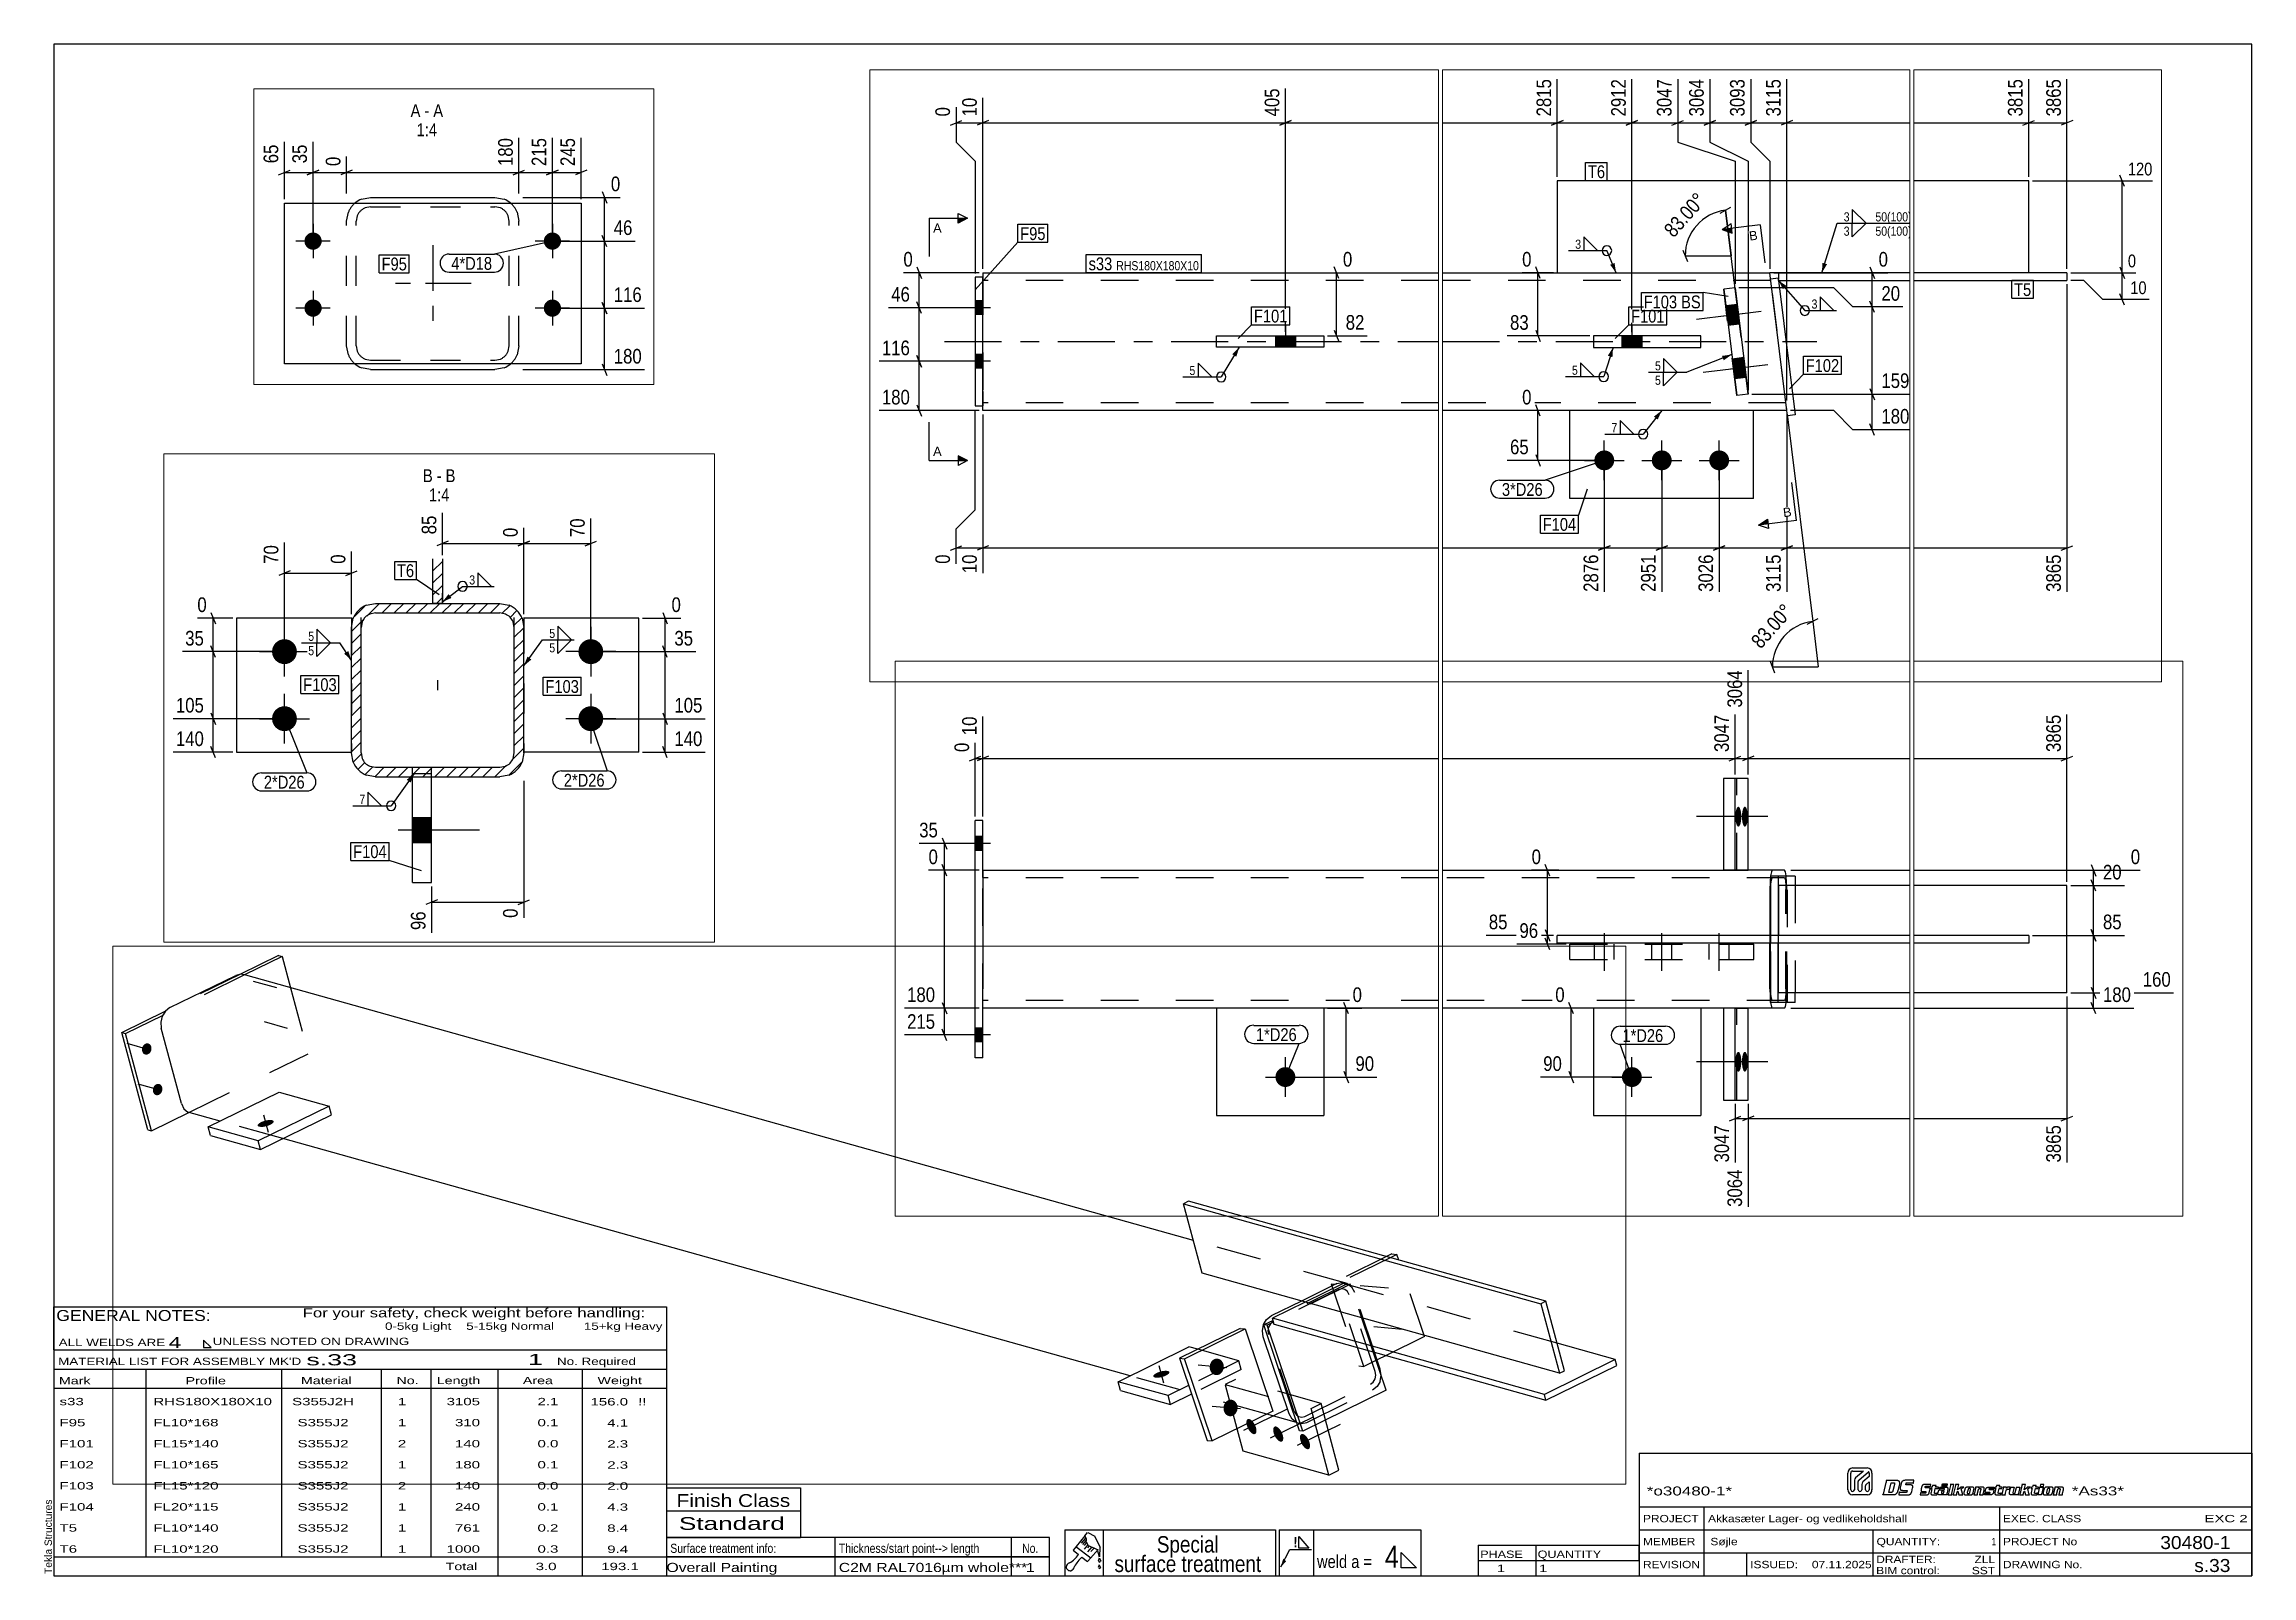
# Paper-space layout 'Layout1' of a CAD drawing. Header units: millimetres. Extents: x 2 to 579, y 5 to 405.
# The model-space entities are those that its viewports show. They can reach past a viewport. Long polylines and large blocks are cut down to what shows.
import ezdxf

# ---------------------------------------------------------------- set-up
doc = ezdxf.new("R2010")
doc.units = ezdxf.units.MM
doc.linetypes.add('DXK_LINE_DOT2', pattern=[3.9198, 1.9599, -1.9599])
doc.linetypes.add('DXK_LINE_DOT3', pattern=[5.9187, 2.979, -0.9799, 0.9799, -0.9799])
for name, color, linetype in [('GRAPHICAL_OBJECTS', 7, 'Continuous'), ('MÅLSÆTNING', 7, 'Continuous'), ('STÅL', 7, 'Continuous'), ('TEKST', 7, 'Continuous')]:
    doc.layers.add(name, color=color, linetype=linetype)
doc.layers.add('Viewport layer', color=7, linetype='Continuous', plot=False)
doc.styles.add('Arial', font='ARIAL.TTF', dxfattribs={"height": 0.2})
doc.styles.add('Arial Narrow', font='ARIALN.TTF', dxfattribs={"height": 0.2})
doc.styles.add('Arial Narrow Bold', font='ARIALNB.TTF', dxfattribs={"height": 0.2})
doc.styles.add('Arial Rounded MT Bold', font='ARLRDBD.TTF', dxfattribs={"height": 0.2})
doc.styles.add('IDAutomationHC39M', font='IDAUTOMATIONHC39M.TTF', dxfattribs={"height": 0.2})

psp = doc.layouts.get("Layout1")

# ---------------------------------------------------------------- texts
at = {"layer": 'GRAPHICAL_OBJECTS', "color": 7, "linetype": 'Continuous'}
for s, height, style, width, p in [('For your safety, check weight before handling:  ', 2.3861, 'Arial Narrow', 1.6, (70, 72.5)), ('0-5kg Light    5-15kg Normal        15+kg Heavy', 1.9089, 'Arial Narrow', 1.6, (91.5, 69.25)), ('4', 2.86, 'Arial Narrow', 1.794707, (35, 64.5)), ('s33', 1.909, 'Arial Narrow', 1.794707, (6.5, 49.56)), ('RHS180X180X10', 1.9089, 'Arial Narrow', 1.794707, (31, 49.56)), ('S355J2H', 1.909, 'Arial Narrow', 1.794707, (67.24, 49.56)), ('1', 1.91, 'Arial Narrow', 1.794707, (94.86, 49.56)), ('3105', 1.909, 'Arial Narrow', 1.794707, (107.58, 49.56)), ('2.1', 1.909, 'Arial Narrow', 1.794707, (131.32, 49.56)), ('156.0', 1.909, 'Arial Narrow', 1.794707, (145.15, 49.5)), ('!!', 1.909, 'Arial Narrow', 1.794707, (157.6, 49.5)), ('F95', 1.909, 'Arial Narrow', 1.794707, (6.5, 44.06)), ('F101', 1.909, 'Arial Narrow', 1.794707, (6.5, 38.56)), ('FL10*168', 1.909, 'Arial Narrow', 1.794707, (31, 44.06)), ('FL15*140', 1.909, 'Arial Narrow', 1.794707, (31, 38.56)), ('S355J2', 1.909, 'Arial Narrow', 1.794707, (68.66, 44.06)), ('S355J2', 1.909, 'Arial Narrow', 1.794707, (68.66, 38.56)), ('2', 1.91, 'Arial Narrow', 1.794707, (94.86, 38.56)), ('1', 1.91, 'Arial Narrow', 1.794707, (94.86, 44.06)), ('310', 1.909, 'Arial Narrow', 1.794707, (109.77, 44.06)), ('140', 1.909, 'Arial Narrow', 1.794707, (109.77, 38.56)), ('0.1', 1.909, 'Arial Narrow', 1.794707, (131.32, 44.06)), ('0.0', 1.909, 'Arial Narrow', 1.794707, (131.32, 38.56)), ('4.1', 1.909, 'Arial Narrow', 1.794707, (149.53, 44)), ('2.3', 1.909, 'Arial Narrow', 1.794707, (149.53, 38.5)), ('F102', 1.909, 'Arial Narrow', 1.794707, (6.5, 33.06)), ('FL10*165', 1.909, 'Arial Narrow', 1.794707, (31, 33.06)), ('S355J2', 1.909, 'Arial Narrow', 1.794707, (68.66, 33.06)), ('1', 1.91, 'Arial Narrow', 1.794707, (94.86, 33.06)), ('180', 1.909, 'Arial Narrow', 1.794707, (109.77, 33.06)), ('0.1', 1.909, 'Arial Narrow', 1.794707, (131.32, 33.06)), ('2.3', 1.909, 'Arial Narrow', 1.794707, (149.53, 33)), ('F103', 1.909, 'Arial Narrow', 1.794707, (6.5, 27.56)), ('FL15*120', 1.909, 'Arial Narrow', 1.794707, (31, 27.56)), ('S355J2', 1.909, 'Arial Narrow', 1.794707, (68.66, 27.56)), ('2', 1.91, 'Arial Narrow', 1.794707, (94.86, 27.56)), ('140', 1.909, 'Arial Narrow', 1.794707, (109.77, 27.56)), ('0.0', 1.909, 'Arial Narrow', 1.794707, (131.32, 27.56)), ('2.0', 1.909, 'Arial Narrow', 1.794707, (149.53, 27.5)), ('F104', 1.909, 'Arial Narrow', 1.794707, (6.5, 22.06)), ('FL20*115', 1.909, 'Arial Narrow', 1.794707, (31, 22.06)), ('S355J2', 1.909, 'Arial Narrow', 1.794707, (68.66, 22.06)), ('1', 1.91, 'Arial Narrow', 1.794707, (94.86, 22.06)), ('240', 1.909, 'Arial Narrow', 1.794707, (109.77, 22.06)), ('0.1', 1.909, 'Arial Narrow', 1.794707, (131.32, 22.06)), ('4.3', 1.909, 'Arial Narrow', 1.794707, (149.53, 22)), ('Finish Class', 3.3405, 'Arial Narrow', 1.425378, (167.62, 23)), ('*o30480-1*', 2.333, 'IDAutomationHC39M', 1.425378, (421, 26)), ('*As33*', 2.333, 'IDAutomationHC39M', 1.425378, (532, 26.01)), ('T5', 1.909, 'Arial Narrow', 1.794707, (6.5, 16.56)), ('FL10*140', 1.909, 'Arial Narrow', 1.794707, (31, 16.56)), ('S355J2', 1.909, 'Arial Narrow', 1.794707, (68.66, 16.56)), ('1', 1.91, 'Arial Narrow', 1.794707, (94.86, 16.56)), ('761', 1.909, 'Arial Narrow', 1.794707, (109.77, 16.56)), ('0.2', 1.909, 'Arial Narrow', 1.794707, (131.32, 16.56)), ('8.4', 1.909, 'Arial Narrow', 1.794707, (149.53, 16.5)), ('Standard', 3.34, 'Arial Narrow', 1.780292, (168.26, 17)), ('PROJECT', 1.909, 'Arial Narrow', 1.425378, (420, 19)), ('Akkasæter Lager- og vedlikeholdshall', 1.9089, 'Arial Narrow', 1.425378, (437, 19)), ('EXEC. CLASS', 1.9089, 'Arial Narrow', 1.425378, (514, 19)), ('EXC 2', 1.909, 'Arial Narrow', 1.780292, (566.64, 19)), ('T6', 1.909, 'Arial Narrow', 1.794707, (6.5, 11.06)), ('FL10*120', 1.909, 'Arial Narrow', 1.794707, (31, 11.06)), ('S355J2', 1.909, 'Arial Narrow', 1.794707, (68.66, 11.06)), ('1', 1.91, 'Arial Narrow', 1.794707, (94.86, 11.06)), ('1000', 1.909, 'Arial Narrow', 1.794707, (107.58, 11.06)), ('0.3', 1.909, 'Arial Narrow', 1.794707, (131.32, 11.06)), ('9.4', 1.909, 'Arial Narrow', 1.794707, (149.53, 11)), ('MEMBER', 1.909, 'Arial Narrow', 1.425378, (420, 13)), ('Søjle', 1.909, 'Arial Narrow', 1.42538, (437.61, 13)), ('QUANTITY:', 1.909, 'Arial Narrow', 1.425378, (481, 13)), ('PROJECT No', 1.909, 'Arial Narrow', 1.425378, (514, 13)), ('30480-1', 3.397, 'Arial Rounded MT Bold', 1.1, (555.09, 12)), ('Total', 1.909, 'Arial Narrow', 1.7, (107.33, 6.5)), ('3.0', 1.909, 'Arial Narrow', 1.794707, (130.83, 6.5)), ('193.1', 1.909, 'Arial Narrow', 1.794707, (147.96, 6.5)), ('Overall Painting', 2.3861, 'Arial Narrow', 1.5, (165, 6)), ('C2M RAL7016µm whole***', 2.3861, 'Arial Narrow', 1.5, (210, 6)), ('1', 2.39, 'Arial Narrow', 1.5, (258.86, 6)), ('1', 1.91, 'Arial Narrow', 1.794707, (381.82, 6)), ('1', 1.91, 'Arial Narrow', 1.794707, (392.86, 6)), ('REVISION', 1.909, 'Arial Narrow', 1.425378, (420, 7)), ('ISSUED:', 1.909, 'Arial Narrow', 1.425378, (448, 7)), ('07.11.2025', 1.909, 'Arial Narrow', 1.425378, (464.11, 7)), ('DRAFTER:', 1.909, 'Arial Narrow', 1.425378, (480.91, 8.35)), ('BIM control:', 1.9089, 'Arial Narrow', 1.425378, (480.9, 5.44)), ('SST', 1.909, 'Arial Narrow', 1.425378, (505.88, 5.43)), ('ZLL', 1.909, 'Arial Narrow', 1.425378, (506.58, 8.35)), ('DRAWING No.', 1.9089, 'Arial Narrow', 1.425378, (514, 7)), ('s.33', 3.397, 'Arial Rounded MT Bold', 1.1, (563.96, 6))]:
    psp.add_text(s, height=height, dxfattribs=dict(at, style=style, width=width)).set_placement(p)
at = {"layer": 'GRAPHICAL_OBJECTS', "color": 7}
for s, height, style, width, p in [('GENERAL NOTES:', 2.8633, 'Arial Narrow', 1.4, (5.65, 71.56)), ('ALL WELDS ARE', 1.9089, 'Arial Narrow', 1.6, (6.29, 65)), ('UNLESS NOTED ON DRAWING', 1.9089, 'Arial Narrow', 1.6, (46.52, 65.28)), ("MATERIAL LIST FOR ASSEMBLY MK'D", 1.9089, 'Arial Narrow', 1.6, (6.15, 60.06)), ('s.33', 2.912, 'Arial Rounded MT Bold', 1.794707, (70.97, 59.97)), ('1', 2.91, 'Arial Rounded MT Bold', 1.794707, (128.86, 60.06)), ('No. Required', 1.9089, 'Arial Narrow', 1.6, (136.41, 60.06)), ('Mark', 1.909, 'Arial Narrow', 1.7, (6.34, 55)), ('Profile', 1.909, 'Arial Narrow', 1.7, (39.41, 55)), ('Material', 1.909, 'Arial Narrow', 1.7, (69.54, 55.06)), ('No.', 1.909, 'Arial Narrow', 1.7, (94.5, 55.06)), ('Length', 1.909, 'Arial Narrow', 1.7, (105, 55.06)), ('Area', 1.909, 'Arial Narrow', 1.7, (127.5, 55.06)), ('Weight', 1.909, 'Arial Narrow', 1.7, (147, 55.06)), ('PHASE', 1.909, 'Arial Narrow', 1.5, (377.5, 9.69)), ('QUANTITY', 1.909, 'Arial Narrow', 1.5, (392.5, 9.69))]:
    psp.add_text(s, height=height, dxfattribs=dict(at, style=style, width=width)).set_placement(p)
at = {"layer": 'GRAPHICAL_OBJECTS', "color": 174, "linetype": 'Continuous', "style": 'Arial'}
psp.add_text('Tekla Structures', height=1.9102, rotation=90, dxfattribs=at).set_placement((4.5, 5.5))
at = {"layer": 'GRAPHICAL_OBJECTS', "color": 7, "linetype": 'Continuous', "style": 'Arial Narrow'}
for s, height, p in [('Surface treatment info:', 2.3861, (166, 11)), ('Thickness/start point--> length', 2.3861, (210, 11)), ('Special', 4.295, (293.07, 11.08)), ('4', 5.73, (352.61, 7.11)), ('1', 1.91, (511.03, 13)), ('surface treatment', 4.2949, (282, 6)), ('weld a =', 3.34, (334.88, 7.06))]:
    psp.add_text(s, height=height, dxfattribs=at).set_placement(p)
at = {"layer": 'GRAPHICAL_OBJECTS', "color": 7, "style": 'Arial Narrow'}
psp.add_text('No.', height=2.386, dxfattribs=at).set_placement((257.87, 11))
at = {"layer": 'GRAPHICAL_OBJECTS', "color": 2, "linetype": 'Continuous', "style": 'Arial Narrow Bold', "width": 0.99921}
psp.add_text('!', height=2.73, dxfattribs=at).set_placement((328.73, 12.42))

msp = doc.modelspace()

# ---------------------------------------------------------------- hatches: boundary and pattern name
at = {"layer": 'STÅL', "linetype": 'Continuous'}
for points in [[(34350.8, 683.9), (34351.4, 685.7), (34352.4, 687.3), (34353.5, 688.7), (34354.9, 689.7), (34356.4, 690.5), (34357.9, 690.8), (34359.5, 690.8), (34361, 690.4), (34362.3, 689.6), (34363.4, 688.5), (34364.3, 687.1), (34364.9, 685.5), (34365.2, 683.7), (34365.2, 681.8), (34364.9, 680), (34364.2, 678.2), (34363.3, 676.6), (34362.1, 675.3), (34360.7, 674.2), (34359.2, 673.5), (34357.7, 673.1), (34356.1, 673.1), (34354.7, 673.6), (34353.3, 674.3), (34352.2, 675.4), (34351.3, 676.8), (34350.7, 678.5), (34350.4, 680.2), (34350.4, 682.1)], [(34367.8, 620.4), (34368.4, 622.2), (34369.4, 623.8), (34370.6, 625.1), (34371.9, 626.2), (34373.4, 626.9), (34375, 627.3), (34376.5, 627.3), (34378, 626.8), (34379.3, 626.1), (34380.5, 624.9), (34381.4, 623.5), (34382, 621.9), (34382.3, 620.1), (34382.2, 618.3), (34381.9, 616.5), (34381.2, 614.7), (34380.3, 613.1), (34379.1, 611.7), (34377.8, 610.7), (34376.3, 609.9), (34374.7, 609.6), (34373.2, 609.6), (34371.7, 610), (34370.3, 610.8), (34369.2, 611.9), (34368.3, 613.3), (34367.7, 614.9), (34367.4, 616.7), (34367.4, 618.6)], [(34545.4, 561), (34542.7, 560.4), (34540.2, 560), (34537.8, 559.9), (34535.7, 560), (34533.9, 560.3), (34532.6, 560.8), (34531.8, 561.5), (34531.6, 562.4), (34531.9, 563.5), (34532.8, 564.6), (34534.1, 565.7), (34535.9, 566.8), (34538.1, 567.9), (34540.5, 568.8), (34543.1, 569.6), (34545.7, 570.2), (34548.3, 570.6), (34550.7, 570.8), (34552.8, 570.7), (34554.5, 570.4), (34555.8, 569.9), (34556.6, 569.1), (34556.8, 568.2), (34556.5, 567.2), (34555.7, 566.1), (34554.3, 565), (34552.5, 563.8), (34550.4, 562.8), (34548, 561.8)], [(13969.3, 521.5), (13969.4, 524.2), (13969.6, 526.8), (13970, 529.1), (13970.6, 531.1), (13971.2, 532.7), (13972, 533.9), (13972.8, 534.4), (13973.6, 534.4), (13974.4, 533.9), (13975.1, 532.7), (13975.8, 531.1), (13976.3, 529.1), (13976.7, 526.8), (13977, 524.2), (13977.1, 521.5), (13977, 518.8), (13976.7, 516.2), (13976.3, 513.8), (13975.8, 511.8), (13975.1, 510.2), (13974.4, 509.1), (13973.6, 508.6), (13972.8, 508.6), (13972, 509.1), (13971.2, 510.2), (13970.6, 511.8), (13970, 513.8), (13969.6, 516.2), (13969.4, 518.8)], [(13977.9, 521.5), (13978, 524.2), (13978.2, 526.8), (13978.6, 529.1), (13979.2, 531.1), (13979.8, 532.7), (13980.5, 533.9), (13981.3, 534.4), (13982.1, 534.4), (13982.9, 533.9), (13983.6, 532.7), (13984.3, 531.1), (13984.8, 529.1), (13985.2, 526.8), (13985.5, 524.2), (13985.5, 521.5), (13985.5, 518.8), (13985.2, 516.2), (13984.8, 513.8), (13984.3, 511.8), (13983.6, 510.2), (13982.9, 509.1), (13982.1, 508.6), (13981.3, 508.6), (13980.5, 509.1), (13979.8, 510.2), (13979.2, 511.8), (13978.6, 513.8), (13978.2, 516.2), (13978, 518.8)], [(147.5, 479.6), (147.5, 497.6), (137.5, 497.6), (137.5, 479.6)], [(147.5, 479.6), (147.5, 497.6), (137.5, 497.6), (137.5, 479.6)], [(3190.5, 467.1), (3187.3, 492.9), (3172.4, 491.1), (3175.6, 465.3)], [(10931.7, 477.5), (10931.7, 495.5), (10921.7, 495.5), (10921.7, 477.5)], [(10931.7, 477.5), (10931.7, 495.5), (10921.7, 495.5), (10921.7, 477.5)], [(555.5, 451.9), (529.5, 451.9), (529.5, 436.9), (555.5, 436.9)], [(3062.9, 451.8), (3036.9, 451.8), (3036.9, 436.8), (3062.9, 436.8)], [(147.5, 409.6), (147.5, 427.6), (137.5, 427.6), (137.5, 409.6)], [(147.5, 409.6), (147.5, 427.6), (137.5, 427.6), (137.5, 409.6)], [(3199, 397.6), (3195.9, 423.4), (3181, 421.6), (3184.1, 395.8)], [(3013.9, 302.3, -1), (3013.9, 276.3, -1)], [(3088.9, 302.3, -1), (3088.9, 276.3, -1)], [(3163.9, 302.3, -1), (3163.9, 276.3, -1)], [(20648.8, 316.3, -1), (20648.8, 290.3, -1)], [(20968.8, 290.3, -1), (20968.8, 316.3, -1)], [(10931.7, 227.5), (10931.7, 245.5), (10921.7, 245.5), (10921.7, 227.5)], [(10931.7, 227.5), (10931.7, 245.5), (10921.7, 245.5), (10921.7, 227.5)], [(20648.8, 246.3, -1), (20648.8, 220.3, -1)], [(20968.8, 220.3, -1), (20968.8, 246.3, -1)], [(13969.3, 201.5), (13969.4, 204.2), (13969.6, 206.8), (13970, 209.1), (13970.6, 211.1), (13971.2, 212.7), (13972, 213.9), (13972.8, 214.4), (13973.6, 214.4), (13974.4, 213.9), (13975.1, 212.7), (13975.8, 211.1), (13976.3, 209.1), (13976.7, 206.8), (13977, 204.2), (13977.1, 201.5), (13977, 198.8), (13976.7, 196.2), (13976.3, 193.8), (13975.8, 191.8), (13975.1, 190.2), (13974.4, 189.1), (13973.6, 188.6), (13972.8, 188.6), (13972, 189.1), (13971.2, 190.2), (13970.6, 191.8), (13970, 193.8), (13969.6, 196.2), (13969.4, 198.8)], [(13977.9, 201.5), (13978, 204.2), (13978.2, 206.8), (13978.6, 209.1), (13979.2, 211.1), (13979.8, 212.7), (13980.5, 213.9), (13981.3, 214.4), (13982.1, 214.4), (13982.9, 213.9), (13983.6, 212.7), (13984.3, 211.1), (13984.8, 209.1), (13985.2, 206.8), (13985.5, 204.2), (13985.5, 201.5), (13985.5, 198.8), (13985.2, 196.2), (13984.8, 193.8), (13984.3, 191.8), (13983.6, 190.2), (13982.9, 189.1), (13982.1, 188.6), (13981.3, 188.6), (13980.5, 189.1), (13979.8, 190.2), (13979.2, 191.8), (13978.6, 193.8), (13978.2, 196.2), (13978, 198.8)], [(11326.7, 194.5, -1), (11326.7, 168.5, -1)], [(13834.2, 194.5, -1), (13834.2, 168.5, -1)], [(36023.3, 184.8), (36023.7, 187.5), (36024.7, 190), (36026, 192.3), (36027.7, 194.1), (36029.7, 195.6), (36031.9, 196.5), (36034.2, 196.9), (36036.5, 196.7), (36038.7, 195.9), (36040.7, 194.6), (36042.4, 192.9), (36043.8, 190.7), (36044.8, 188.3), (36045.3, 185.7), (36045.3, 183), (36044.8, 180.3), (36043.9, 177.8), (36042.5, 175.5), (36040.8, 173.6), (36038.8, 172.2), (36036.6, 171.3), (36034.3, 170.9), (36032, 171.1), (36029.8, 171.9), (36027.8, 173.1), (36026.1, 174.9), (36024.7, 177), (36023.8, 179.5), (36023.3, 182.1)], [(35948.6, 168), (35946, 167.4), (35943.4, 167), (35941, 166.9), (35938.9, 167), (35937.2, 167.3), (35935.9, 167.8), (35935.1, 168.5), (35934.8, 169.4), (35935.2, 170.5), (35936, 171.6), (35937.4, 172.7), (35939.1, 173.8), (35941.3, 174.9), (35943.7, 175.8), (35946.3, 176.6), (35948.9, 177.2), (35951.5, 177.6), (35953.9, 177.8), (35956, 177.7), (35957.8, 177.4), (35959, 176.9), (35959.8, 176.1), (35960.1, 175.2), (35959.8, 174.2), (35958.9, 173.1), (35957.6, 172), (35955.8, 170.8), (35953.6, 169.8), (35951.2, 168.8)], [(26586.6, 149.9, -1), (26568.6, 149.9, -1)], [(26836.6, 149.9, -1), (26818.6, 149.9, -1)], [(20802.5, 104.1), (20802.5, 130.1), (20782.5, 130.1), (20782.5, 104.1)], [(36044.9, 120.4), (36045.4, 123.1), (36046.3, 125.6), (36047.7, 127.9), (36049.4, 129.7), (36051.4, 131.2), (36053.6, 132.1), (36055.9, 132.5), (36058.2, 132.3), (36060.4, 131.5), (36062.4, 130.2), (36064.1, 128.5), (36065.5, 126.3), (36066.4, 123.9), (36066.9, 121.3), (36066.9, 118.6), (36066.5, 115.9), (36065.5, 113.4), (36064.2, 111.1), (36062.5, 109.2), (36060.5, 107.8), (36058.3, 106.9), (36056, 106.5), (36053.7, 106.7), (36051.5, 107.5), (36049.5, 108.7), (36047.7, 110.5), (36046.4, 112.6), (36045.4, 115.1), (36044.9, 117.7)], [(36094.1, 93), (36095.2, 90.5), (36096, 88.1), (36096.5, 85.7), (36096.6, 83.5), (36096.4, 81.6), (36095.8, 80.1), (36094.9, 79), (36093.8, 78.5), (36092.4, 78.4), (36090.9, 78.9), (36089.3, 79.9), (36087.6, 81.3), (36086, 83.1), (36084.5, 85.3), (36083.2, 87.6), (36082.1, 90.1), (36081.3, 92.6), (36080.9, 95), (36080.7, 97.2), (36081, 99.1), (36081.5, 100.6), (36082.4, 101.7), (36083.5, 102.2), (36084.9, 102.3), (36086.4, 101.8), (36088.1, 100.8), (36089.7, 99.4), (36091.3, 97.5), (36092.8, 95.4)], [(26586.6, 79.9, -1), (26568.6, 79.9, -1)], [(26836.6, 79.9, -1), (26818.6, 79.9, -1)], [(36136.1, 81.3), (36137.2, 78.8), (36138, 76.3), (36138.4, 73.9), (36138.6, 71.7), (36138.3, 69.8), (36137.8, 68.3), (36136.9, 67.3), (36135.8, 66.7), (36134.4, 66.7), (36132.9, 67.1), (36131.2, 68.1), (36129.6, 69.5), (36128, 71.4), (36126.5, 73.5), (36125.1, 75.9), (36124.1, 78.4), (36123.3, 80.9), (36122.8, 83.3), (36122.7, 85.5), (36122.9, 87.3), (36123.5, 88.9), (36124.4, 89.9), (36125.5, 90.5), (36126.9, 90.5), (36128.4, 90), (36130, 89.1), (36131.7, 87.6), (36133.3, 85.8), (36134.8, 83.6)], [(36178.1, 69.5), (36179.2, 67), (36179.9, 64.6), (36180.4, 62.2), (36180.5, 60), (36180.3, 58.1), (36179.7, 56.6), (36178.9, 55.5), (36177.7, 54.9), (36176.4, 54.9), (36174.8, 55.4), (36173.2, 56.4), (36171.5, 57.8), (36169.9, 59.6), (36168.4, 61.8), (36167.1, 64.1), (36166, 66.6), (36165.3, 69.1), (36164.8, 71.5), (36164.7, 73.7), (36164.9, 75.6), (36165.5, 77.1), (36166.3, 78.2), (36167.5, 78.7), (36168.8, 78.8), (36170.4, 78.3), (36172, 77.3), (36173.7, 75.9), (36175.3, 74), (36176.8, 71.9)]]:
    msp.add_hatch(color=96, dxfattribs=at).paths.add_polyline_path(points)
h = msp.add_hatch(dxfattribs=at)
h.set_pattern_fill('', scale=2.8, style=0, pattern_type=0)
h.set_pattern_definition([(45, (20803.776, 400.188), (-6.2862, 6.2862), [])])
h.paths.add_polyline_path([(20813.8, 400.2), (20803.8, 400.2), (20803.8, 353.7), (20813.8, 353.7)])
h = msp.add_hatch(dxfattribs=at)
h.set_pattern_fill('', scale=2.8, style=0, pattern_type=0)
h.set_pattern_definition([(45, (20720.6795, 187.924), (-6.28618, 6.28618), [])])
h.paths.add_polyline_path([(20718.8, 197.6), (20720.7, 187.9), (20726.1, 179.8), (20734.2, 174.3), (20743.8, 172.4), (20873.8, 172.4), (20883.3, 174.3), (20891.5, 179.8), (20896.9, 187.9), (20898.8, 197.6), (20898.8, 328.5), (20896.9, 338.2), (20891.5, 346.3), (20883.3, 351.8), (20873.8, 353.7), (20743.8, 353.7), (20734.2, 351.8), (20726.1, 346.3), (20720.7, 338.2), (20718.8, 328.5)])
h.paths.add_polyline_path([(20729.9, 334.3), (20733.2, 339.2), (20738, 342.5), (20743.8, 343.7), (20873.8, 343.7), (20879.5, 342.5), (20884.4, 339.2), (20887.6, 334.3), (20888.8, 328.5), (20888.8, 197.6), (20887.6, 191.8), (20884.4, 186.9), (20879.5, 183.6), (20873.8, 182.5), (20743.8, 182.5), (20738, 183.6), (20733.2, 186.9), (20729.9, 191.8), (20728.8, 197.6), (20728.8, 328.5)])
at = {"layer": 'TEKST', "linetype": 'Continuous'}
for color, points in [(30, [(115, 599.2), (115, 605.5), (127.5, 605.5)]), (30, [(3180.2, 592.2), (3180.9, 586), (3167.8, 590.7)]), (3, [(3027.3, 547.1), (3029.2, 534.3), (3021.5, 544.7)]), (3, [(3304.7, 545.4), (3298, 534.3), (3298.7, 547.2)]), (3, [(3247.1, 512.9), (3241.2, 524.3), (3251.8, 517)]), (3, [(473, 427.9), (482.2, 436.9), (478.3, 424.6)]), (3, [(3018.5, 425.9), (3025.3, 436.8), (3024.5, 424)]), (3, [(3167.5, 425.7), (3180.3, 427.4), (3169.8, 419.9)]), (3, [(3078.7, 346.5), (3088.9, 354.3), (3083.6, 342.6)]), (3, [(20823.2, 359.4), (20813.8, 355.3), (20820.2, 363.4)]), (3, [(20715.4, 303.9), (20718.8, 294.2), (20711.2, 301.2)]), (30, [(115, 289), (115, 295.2), (127.5, 289)]), (3, [(20906.7, 295.1), (20898.8, 288.5), (20902.6, 298.1)]), (30, [(3226.8, 212.5), (3227.6, 206.3), (3215.2, 204.8)]), (3, [(20776.5, 169.5), (20784.4, 176.1), (20780.6, 166.6)])]:
    msp.add_hatch(color=color, dxfattribs=at).paths.add_polyline_path(points)

# ---------------------------------------------------------------- linework, layer by layer
at = {"layer": 'MÅLSÆTNING', "color": 7, "linetype": 'Continuous'}
for p, q in [((2952.5, 659.3), (2952.5, 787.1)), ((2952.5, 659.3), (2952.5, 787.1)), ((3049.9, 456.8), (3049.9, 787.1)), ((3049.9, 456.8), (3049.9, 787.1)), ((3109.7, 787.1), (3109.7, 704.9)), ((3151.7, 787.1), (3151.7, 704.9)), ((3151.7, 787.1), (3151.7, 704.9)), ((3205.1, 787.1), (3205.1, 704.9)), ((3205.1, 787.1), (3205.1, 704.9)), ((3252.2, 367.5), (3252.2, 787.1)), ((3252.2, 367.5), (3252.2, 787.1)), ((3952.5, 659.3), (3952.5, 787.1)), ((3952.5, 659.3), (3952.5, 787.1)), ((4002.5, 539.3), (4002.5, 787.1)), ((147.5, 539.3), (147.5, 762.7)), ((147.5, 539.3), (147.5, 762.7)), ((542.5, 456.9), (542.5, 774.9)), ((542.5, 456.9), (542.5, 774.9)), ((112.5, 750.5), (112.5, 704.9)), ((105, 726.9), (120, 732.9)), ((112.5, 729.9), (147.5, 729.9)), ((155, 732.9), (140, 726.9)), ((155, 732.9), (140, 726.9)), ((147.5, 729.9), (542.5, 729.9)), ((550, 732.9), (535, 726.9)), ((535, 726.9), (550, 732.9)), ((542.5, 729.9), (2952.5, 729.9)), ((2960, 732.9), (2945, 726.9)), ((2945, 726.9), (2960, 732.9)), ((2952.5, 729.9), (3049.9, 729.9)), ((3057.4, 732.9), (3042.4, 726.9)), ((3042.4, 726.9), (3057.4, 732.9)), ((3102.2, 726.9), (3117.2, 732.9)), ((3109.7, 729.9), (3151.7, 729.9)), ((3144.2, 726.9), (3159.2, 732.9)), ((3159.2, 732.9), (3144.2, 726.9)), ((3151.7, 729.9), (3205.1, 729.9)), ((3197.6, 726.9), (3212.6, 732.9)), ((3205.1, 729.9), (3252.2, 729.9)), ((3259.7, 732.9), (3244.7, 726.9)), ((3259.7, 732.9), (3244.7, 726.9)), ((3252.2, 729.9), (3952.5, 729.9)), ((3945, 726.9), (3960, 732.9)), ((3952.5, 729.9), (4002.5, 729.9)), ((4010, 732.9), (3995, 726.9)), ((112.5, 704.9), (137.5, 679.9)), ((3109.7, 704.9), (3184.7, 679.9)), ((3109.7, 704.9), (3184.7, 679.9)), ((3151.7, 704.9), (3201.7, 679.9)), ((3151.7, 704.9), (3201.7, 679.9)), ((3205.1, 704.9), (3230.1, 679.9)), ((3205.1, 704.9), (3230.1, 679.9)), ((13986, 576.5), (13986, 712.7)), ((137.5, 679.9), (137.5, 533.3)), ((3184.7, 679.9), (3184.7, 519.7)), ((3184.7, 679.9), (3184.7, 519.7)), ((3201.7, 679.9), (3201.7, 380.8)), ((3201.7, 679.9), (3201.7, 380.8)), ((3230.1, 679.9), (3230.1, 539.3)), ((3230.1, 679.9), (3230.1, 539.3)), ((3957.5, 654.3), (4114, 654.3)), ((4077.5, 646.8), (4071.5, 661.8)), ((4074.5, 534.3), (4074.5, 654.3)), ((10931.7, 521.5), (10931.7, 652.3)), ((13968.9, 576.5), (13968.9, 654.7)), ((14786.7, 436.5), (14786.7, 654.7)), ((3165.1, 612.1), (3179.3, 619.8)), ((3192.6, 450.2), (3172.2, 616)), ((3172.2, 616), (3179.5, 556.4)), ((10914.2, 594.4), (10929.2, 600.4)), ((10921.7, 521.5), (10921.7, 618.1)), ((10939.2, 600.4), (10924.2, 594.4)), ((13961.4, 594.4), (13976.4, 600.4)), ((13961.4, 594.4), (13976.4, 600.4)), ((13993.5, 600.4), (13978.5, 594.4)), ((13993.5, 600.4), (13978.5, 594.4)), ((14779.2, 594.4), (14794.2, 600.4)), ((10921.7, 597.4), (10931.7, 597.4)), ((10931.7, 597.4), (13968.9, 597.4)), ((13968.9, 597.4), (13986, 597.4)), ((13986, 597.4), (14786.7, 597.4)), ((3116.5, 563.9), (3122.5, 548.9)), ((3119.5, 556.4), (3179.5, 556.4)), ((142.5, 534.3), (43.7, 534.3)), ((61.3, 541.8), (67.3, 526.8)), ((64.3, 488.6), (64.3, 534.3)), ((585.6, 534.3), (629.8, 534.3)), ((612.1, 526.8), (606.1, 541.8)), ((609.1, 451.9), (609.1, 534.3)), ((2947.5, 534.3), (2906.6, 534.3)), ((2930.3, 526.8), (2924.3, 541.8)), ((2927.3, 451.8), (2927.3, 534.3)), ((3235.1, 534.3), (3384.3, 534.3)), ((3360.6, 541.8), (3366.6, 526.8)), ((3363.6, 489.7), (3363.6, 534.3)), ((4007.5, 534.3), (4092.6, 534.3)), ((4007.5, 534.3), (4092.6, 534.3)), ((4071.5, 541.8), (4077.5, 526.8)), ((4071.5, 541.8), (4077.5, 526.8)), ((4074.5, 499.3), (4074.5, 534.3)), ((3313.6, 514.7), (3189.7, 514.7)), ((3313.6, 514.7), (3189.7, 514.7)), ((3338.6, 489.7), (3313.6, 514.7)), ((3338.6, 489.7), (3313.6, 514.7)), ((4002.5, 519.3), (4002.5, 117.6)), ((4024.5, 524.3), (4007.5, 524.3)), ((4049.5, 499.3), (4024.5, 524.3)), ((132.5, 488.6), (24.2, 488.6)), ((132.5, 488.6), (24.2, 488.6)), ((67.3, 481.1), (61.3, 496.1)), ((67.3, 481.1), (61.3, 496.1)), ((3403.7, 489.7), (3338.6, 489.7)), ((3403.7, 489.7), (3338.6, 489.7)), ((3366.6, 482.2), (3360.6, 497.2)), ((3366.6, 482.2), (3360.6, 497.2)), ((4109.7, 499.3), (4049.5, 499.3)), ((4077.5, 491.8), (4071.5, 506.8)), ((10916.7, 486.5), (10848.6, 486.5)), ((10878.5, 494), (10884.5, 479)), ((10881.5, 451.5), (10881.5, 486.5)), ((597.5, 451.9), (649.2, 451.9)), ((606.1, 459.4), (612.1, 444.4)), ((2994.9, 451.8), (2887.2, 451.8)), ((2924.3, 459.3), (2930.3, 444.3)), ((10926.7, 451.5), (10860.8, 451.5)), ((10926.7, 451.5), (10860.8, 451.5)), ((10884.5, 444), (10878.5, 459)), ((10884.5, 444), (10878.5, 459)), ((10881.5, 271.5), (10881.5, 451.5)), ((13738.6, 451.5), (13703.3, 451.5)), ((13727, 444), (13721, 459)), ((13724, 366.5), (13724, 451.5)), ((14824.5, 424), (14818.5, 439)), ((20813.8, 404.2), (20813.8, 448.4)), ((20968.8, 307.3), (20968.8, 442.5)), ((132.5, 418.6), (12, 418.6)), ((67.3, 411.1), (61.3, 426.1)), ((64.3, 354.3), (64.3, 418.6)), ((14791.7, 431.5), (14861.7, 431.5)), ((14821.5, 366.5), (14821.5, 431.5)), ((20648.8, 307.3), (20648.8, 417.5)), ((20819.8, 418.6), (20807.8, 413.8)), ((20813.8, 416.2), (20898.8, 416.2)), ((20904.8, 418.6), (20892.8, 413.8)), ((20892.8, 413.8), (20904.8, 418.6)), ((20898.8, 342.3), (20898.8, 432.8)), ((20898.8, 342.3), (20898.8, 432.8)), ((20898.8, 416.2), (20968.8, 416.2)), ((20962.8, 413.8), (20974.8, 418.6)), ((20718.8, 342.3), (20718.8, 407.8)), ((3206.7, 375.8), (3415.9, 375.8)), ((3360.6, 383.3), (3366.6, 368.3)), ((3363.6, 329.3), (3363.6, 375.8)), ((13721, 374), (13727, 359)), ((13721, 374), (13727, 359)), ((14818.5, 374), (14824.5, 359)), ((14824.5, 359), (14818.5, 374)), ((20654.8, 387.8), (20642.8, 383)), ((20648.8, 385.4), (20718.8, 385.4)), ((20712.8, 383), (20724.8, 387.8)), ((142.5, 354.3), (12, 354.3)), ((61.3, 361.8), (67.3, 346.8)), ((137.5, 224.9), (137.5, 355.3)), ((147.5, 349.3), (147.5, 142)), ((147.5, 349.3), (147.5, 142)), ((2963.9, 354.3), (2906.6, 354.3)), ((2930.3, 346.8), (2924.3, 361.8)), ((2927.3, 289.3), (2927.3, 354.3)), ((3252.8, 349.4), (3286, 79.1)), ((3313.6, 354.3), (3257.2, 354.3)), ((3338.6, 329.3), (3313.6, 354.3)), ((13731.7, 366.5), (13643.8, 366.5)), ((13731.7, 366.5), (13643.8, 366.5)), ((13748.2, 355.2), (13683.8, 355.2)), ((13727, 347.7), (13721, 362.7)), ((13724, 355.2), (13724, 366.5)), ((14741.7, 366.5), (14861.7, 366.5)), ((14741.7, 366.5), (14861.7, 366.5)), ((14821.5, 291.5), (14821.5, 366.5)), ((3415.9, 329.3), (3338.6, 329.3)), ((3366.6, 321.8), (3360.6, 336.8)), ((21022.8, 338.3), (21062.9, 338.3)), ((21043.9, 344.3), (21048.7, 332.3)), ((21046.3, 303.3), (21046.3, 338.3)), ((20644.8, 303.3), (20542.2, 303.3)), ((20576.7, 297.3), (20571.9, 309.3)), ((20972.8, 303.3), (21078.5, 303.3)), ((20972.8, 303.3), (21078.5, 303.3)), ((21048.7, 297.3), (21043.9, 309.3)), ((21048.7, 297.3), (21043.9, 309.3)), ((21046.3, 233.3), (21046.3, 303.3)), ((3008.9, 289.3), (2887.2, 289.3)), ((2924.3, 296.8), (2930.3, 281.8)), ((3013.9, 284.3), (3013.9, 117.6)), ((3088.9, 284.3), (3088.9, 117.6)), ((3088.9, 284.3), (3088.9, 117.6)), ((3163.9, 284.3), (3163.9, 117.6)), ((3163.9, 284.3), (3163.9, 117.6)), ((10878.5, 279), (10884.5, 264)), ((10878.5, 279), (10884.5, 264)), ((11409, 264), (11403, 279)), ((13757.9, 264), (13751.9, 279)), ((14786.7, 286.5), (14786.7, 70)), ((14791.7, 291.5), (14925.9, 291.5)), ((14791.7, 291.5), (14925.9, 291.5)), ((14818.5, 299), (14824.5, 284)), ((14818.5, 299), (14824.5, 284)), ((14824.5, 264), (14818.5, 279)), ((14821.5, 271.5), (14821.5, 291.5)), ((10926.7, 271.5), (10829.2, 271.5)), ((10926.7, 271.5), (10829.2, 271.5)), ((10881.5, 236.5), (10881.5, 271.5)), ((11381.7, 271.5), (11426.7, 271.5)), ((11406, 181.5), (11406, 271.5)), ((13779.2, 271.5), (13734.2, 271.5)), ((13754.9, 181.5), (13754.9, 271.5)), ((14041.5, 271.5), (14873.9, 271.5)), ((26792.6, 199.6), (26792.6, 257.6)), ((26827.6, 153.9), (26827.6, 257.6)), ((26857.6, 193.6), (26857.6, 257.6)), ((10916.7, 236.5), (10829.2, 236.5)), ((10884.5, 229), (10878.5, 244)), ((20644.8, 233.3), (20532.4, 233.3)), ((20571.9, 239.3), (20576.7, 227.3)), ((20574.3, 198.3), (20574.3, 233.3)), ((20972.8, 233.3), (21088.2, 233.3)), ((20972.8, 233.3), (21088.2, 233.3)), ((21043.9, 239.3), (21048.7, 227.3)), ((21043.9, 239.3), (21048.7, 227.3)), ((21046.3, 198.3), (21046.3, 233.3)), ((26547.6, 193.6), (26547.6, 253.7)), ((26577.6, 153.9), (26577.6, 253.7)), ((26612.6, 199.6), (26612.6, 238.1)), ((26612.6, 199.6), (26612.6, 238.1)), ((112.5, 199.9), (137.5, 224.9)), ((26541.6, 219.1), (26553.6, 223.9)), ((26571.6, 219.1), (26583.6, 223.9)), ((26577.6, 221.5), (26612.6, 221.5)), ((26618.6, 223.9), (26606.6, 219.1)), ((26618.6, 223.9), (26606.6, 219.1)), ((26786.6, 219.1), (26798.6, 223.9)), ((26821.6, 219.1), (26833.6, 223.9)), ((26827.6, 221.5), (26857.6, 221.5)), ((26863.6, 223.9), (26851.6, 219.1)), ((112.5, 154.2), (112.5, 199.9)), ((11403, 189), (11409, 174)), ((13751.9, 189), (13757.9, 174)), ((20594.8, 198.3), (20532.4, 198.3)), ((20576.7, 192.3), (20571.9, 204.3)), ((21022.8, 198.3), (21088.2, 198.3)), ((21048.7, 192.3), (21043.9, 204.3)), ((26796.6, 195.6), (26898.5, 195.6)), ((26879.5, 201.6), (26884.3, 189.6)), ((26881.9, 149.9), (26881.9, 195.6)), ((105, 171.9), (120, 177.9)), ((112.5, 174.9), (147.5, 174.9)), ((155, 177.9), (140, 171.9)), ((155, 177.9), (140, 171.9)), ((147.5, 174.9), (3013.9, 174.9)), ((3006.4, 171.9), (3021.4, 177.9)), ((3096.4, 177.9), (3081.4, 171.9)), ((3081.4, 171.9), (3096.4, 177.9)), ((3088.9, 174.9), (3163.9, 174.9)), ((3171.4, 177.9), (3156.4, 171.9)), ((3156.4, 171.9), (3171.4, 177.9)), ((3163.9, 174.9), (3252.2, 174.9)), ((3259.7, 177.9), (3244.7, 171.9)), ((3244.7, 171.9), (3259.7, 177.9)), ((3252.2, 174.9), (4002.5, 174.9)), ((3995, 171.9), (4010, 177.9)), ((11331.7, 181.5), (11446.2, 181.5)), ((13829.2, 181.5), (13714.7, 181.5)), ((20898.8, 168.4), (20898.8, 25.2)), ((13969, 146.5), (13969, 70)), ((13986, 146.5), (13986, 12)), ((13986, 146.5), (13986, 12)), ((26831.6, 149.9), (26914.1, 149.9)), ((26831.6, 149.9), (26914.1, 149.9)), ((26884.3, 143.9), (26879.5, 155.9)), ((26884.3, 143.9), (26879.5, 155.9)), ((26881.9, 79.9), (26881.9, 149.9)), ((13961.5, 124.3), (13976.5, 130.3)), ((13969, 127.3), (13986, 127.3)), ((13993.5, 130.3), (13978.5, 124.3)), ((13993.5, 130.3), (13978.5, 124.3)), ((13986, 127.3), (14786.7, 127.3)), ((14779.2, 124.3), (14794.2, 130.3)), ((3278.9, 75.2), (3293.1, 82.9)), ((3286, 79.1), (3293.3, 19.5)), ((26831.6, 79.9), (26923.8, 79.9)), ((26831.6, 79.9), (26923.8, 79.9)), ((26879.5, 85.9), (26884.3, 73.9)), ((26884.3, 73.9), (26879.5, 85.9)), ((26881.9, 15.6), (26881.9, 79.9)), ((20802.5, 58), (20802.5, 9.6)), ((3230.3, 27), (3236.3, 12)), ((20808.5, 44.1), (20796.5, 39.3)), ((20802.5, 41.7), (20898.8, 41.7)), ((20892.8, 39.3), (20904.8, 44.1)), ((3233.3, 19.5), (3293.3, 19.5)), ((26796.6, 15.6), (26923.8, 15.6)), ((26879.5, 21.6), (26884.3, 9.6))]:
    msp.add_line(p, q, dxfattribs=at)
for centre in [(3179.5, 556.4), (3293.3, 19.5)]:
    msp.add_arc(centre, 60, 97, 180, dxfattribs=at)
at = {"layer": 'STÅL', "color": 2, "linetype": 'Continuous'}
for p, q in [((34564.4, 828.6), (34504.8, 799.3)), ((34570, 827), (34511.1, 798.1)), ((34564.4, 828.6), (34570, 827)), ((34570, 827), (34583.1, 778)), ((34394.2, 746.8), (34497.2, 797.4)), ((34505.3, 799.4), (34497.2, 797.4)), ((34513, 797.6), (34505.3, 799.4)), ((35997.8, 381.9), (34513, 797.6)), ((34318.8, 707.9), (34387.5, 741.6)), ((34387.1, 741.3), (34382, 733.3)), ((34394.2, 746.8), (34387.1, 741.3)), ((34324.4, 706.3), (34383.3, 735.2)), ((34382, 733.3), (34379.7, 723.8)), ((34379.7, 723.8), (34380.5, 714.4)), ((34359.7, 555.4), (34318.8, 707.9)), ((34318.8, 707.9), (34324.4, 706.3)), ((34365.3, 553.8), (34324.4, 706.3)), ((34412.1, 596.4), (34380.5, 714.4)), ((3413, 654.3), (2952.5, 654.3)), ((2952.5, 654.3), (2952.5, 534.3)), ((3952.5, 654.3), (3802.5, 654.3)), ((3952.5, 534.3), (3952.5, 654.3)), ((34454.2, 560), (34565.2, 614.5)), ((34565.2, 614.5), (34643.5, 592.5)), ((34365.3, 553.8), (34424, 582.7)), ((34412.1, 596.4), (34416, 588.4)), ((34416, 588.4), (34422.2, 583.2)), ((34472.7, 569), (34422.2, 583.2)), ((34643.5, 592.5), (34532.6, 538)), ((34536.2, 524.4), (34647.1, 578.9)), ((34647.1, 578.9), (34643.5, 592.5)), ((13986, 571.5), (13954, 571.5)), ((13954, 571.5), (13954, 451.5)), ((13968.9, 451.5), (13968.9, 571.5)), ((13986, 451.5), (13986, 571.5)), ((34359.7, 555.4), (34365.3, 553.8)), ((34457.9, 546.4), (34454.2, 560)), ((34532.6, 538), (34454.2, 560)), ((147.5, 534.3), (742.5, 534.3)), ((147.5, 534.3), (147.5, 528.3)), ((2802.5, 534.3), (3230.1, 534.3)), ((3241.2, 534.3), (3230.1, 534.3)), ((3251.3, 361.5), (3230.1, 534.3)), ((3413, 534.3), (3241.2, 534.3)), ((3241.2, 534.3), (3241.2, 526.1)), ((4002.5, 534.3), (3802.5, 534.3)), ((4002.5, 534.3), (4002.5, 524.3)), ((34457.9, 546.4), (34536.2, 524.4)), ((34536.2, 524.4), (34532.6, 538)), ((35898.4, 169.8), (34571, 541.5)), ((147.5, 528.3), (137.5, 528.3)), ((137.5, 528.3), (137.5, 360.3)), ((147.5, 360.3), (147.5, 528.3)), ((3184.7, 514.7), (3169.8, 512.9)), ((3169.8, 512.9), (3186.8, 373.9)), ((3184.7, 514.7), (3201.7, 375.8)), ((3231.1, 526.4), (3241, 527.6)), ((3241, 527.6), (3263, 348.6)), ((3241.4, 524.3), (3413, 524.3)), ((3802.5, 524.3), (4002.5, 524.3)), ((10931.7, 516.5), (10921.7, 516.5)), ((10921.7, 206.5), (10921.7, 516.5)), ((10931.7, 442.2), (10931.7, 516.5)), ((452.5, 451.9), (592.5, 451.9)), ((452.5, 436.9), (452.5, 451.9)), ((592.5, 451.9), (592.5, 436.9)), ((3139.9, 451.8), (2999.9, 451.8)), ((2999.9, 451.8), (2999.9, 436.8)), ((3139.9, 436.8), (3139.9, 451.8)), ((10931.7, 451.5), (11526.7, 451.5)), ((10931.7, 442.2), (10931.7, 426.5)), ((13586.7, 451.5), (13954, 451.5)), ((13954, 451.5), (13968.9, 451.5)), ((13969.6, 451.5), (13968.9, 451.5)), ((14033.4, 451.5), (13969.6, 451.5)), ((14015.3, 444.2), (14014.6, 436.1)), ((14016.3, 449.6), (14015.3, 444.2)), ((14015.3, 444), (14015.3, 366.5)), ((14047.3, 444), (14015.3, 444)), ((14017.4, 451.5), (14016.3, 449.6)), ((14025.3, 444), (14025.3, 366.5)), ((14034.6, 449.6), (14033.4, 451.5)), ((14035.6, 444.2), (14034.6, 449.6)), ((14035.6, 444), (14035.6, 444.2)), ((14047.3, 444), (14047.3, 431.5)), ((35990.3, 443.4), (35982.3, 439.5)), ((36011.5, 330.6), (35982.3, 439.5)), ((35982.3, 439.5), (36542, 282.8)), ((36549.9, 286.7), (35990.3, 443.4)), ((592.5, 436.9), (452.5, 436.9)), ((2999.9, 436.8), (3139.9, 436.8)), ((10931.7, 426.5), (10931.7, 296.5)), ((14014.6, 436.1), (14014.4, 426.5)), ((14014.4, 426.5), (14014.4, 366.5)), ((14197.3, 431.5), (14025.5, 431.5)), ((14025.5, 431.5), (14025.5, 366.5)), ((14786.7, 431.5), (14586.7, 431.5)), ((14786.7, 291.5), (14786.7, 431.5)), ((20803.8, 353.7), (20803.8, 400.2)), ((20813.8, 400.2), (20813.8, 353.7)), ((3201.7, 375.8), (3186.8, 373.9)), ((137.5, 360.3), (147.5, 360.3)), ((147.5, 354.3), (147.5, 360.3)), ((742.5, 354.3), (147.5, 354.3)), ((3252.2, 354.3), (2802.5, 354.3)), ((2968.9, 239.3), (2968.9, 354.3)), ((3208.9, 239.3), (3208.9, 354.3)), ((3253.1, 347.4), (3251.3, 361.5)), ((3263, 348.6), (3253.1, 347.4)), ((13736.7, 356.5), (13736.7, 366.5)), ((14197.3, 366.5), (13736.7, 366.5)), ((14197.3, 356.5), (13736.7, 356.5)), ((14014.4, 296.5), (14014.4, 356.5)), ((14015.3, 279), (14015.3, 356.5)), ((14025.3, 279), (14025.3, 356.5)), ((14025.5, 291.5), (14025.5, 356.5)), ((14736.7, 366.5), (14586.7, 366.5)), ((14736.7, 356.5), (14586.7, 356.5)), ((14736.7, 366.5), (14736.7, 356.5)), ((20734.2, 351.8), (20743.8, 353.7)), ((20743.8, 353.7), (20873.8, 353.7)), ((20813.8, 353.7), (20803.8, 353.7)), ((20873.8, 353.7), (20883.3, 351.8)), ((36308.7, 360.8), (36300.2, 356.7)), ((36316.6, 360.1), (36306.1, 355)), ((36308.7, 360.8), (36316.6, 360.1)), ((36319.6, 351.2), (36316.6, 360.1)), ((20718.8, 338.3), (20598.8, 338.3)), ((20598.8, 338.3), (20598.8, 198.3)), ((20718.8, 339.1), (20718.8, 338.3)), ((20718.8, 338.3), (20718.8, 332.9)), ((20718.8, 328.5), (20720.7, 338.2)), ((20718.8, 332.9), (20718.8, 328.5)), ((20718.8, 197.6), (20718.8, 328.5)), ((20729.9, 334.3), (20728.8, 328.5)), ((20728.8, 197.6), (20728.8, 328.5)), ((20743.8, 343.7), (20738, 342.5)), ((20743.8, 343.7), (20873.8, 343.7)), ((20879.5, 342.5), (20873.8, 343.7)), ((20888.8, 328.5), (20887.6, 334.3)), ((20888.8, 197.6), (20888.8, 328.5)), ((20896.9, 338.2), (20898.8, 328.5)), ((20898.8, 339.1), (20898.8, 338.3)), ((20898.8, 338.3), (20898.8, 332.9)), ((21018.8, 338.3), (20898.8, 338.3)), ((20898.8, 332.9), (20898.8, 328.5)), ((20898.8, 197.6), (20898.8, 328.5)), ((21018.8, 198.3), (21018.8, 338.3)), ((36571.1, 173.9), (36011.5, 330.6)), ((10931.7, 280.8), (10931.7, 296.5)), ((10931.7, 206.5), (10931.7, 280.8)), ((14014.4, 296.5), (14014.6, 286.9)), ((14014.6, 286.9), (14015.3, 278.8)), ((14047.3, 279), (14015.3, 279)), ((14015.3, 278.8), (14016.3, 273.4)), ((14197.3, 291.5), (14025.5, 291.5)), ((14034.6, 273.4), (14035.6, 278.8)), ((14035.6, 278.8), (14035.6, 279)), ((14047.3, 279), (14047.3, 291.5)), ((14786.7, 291.5), (14586.7, 291.5)), ((36166.9, 287.1), (36119.4, 263.8)), ((36173.1, 285.4), (36121.6, 260.1)), ((36549.9, 286.7), (36542, 282.8)), ((36542, 282.8), (36571.1, 173.9)), ((36579.1, 177.8), (36549.9, 286.7)), ((11526.7, 271.5), (10931.7, 271.5)), ((11236.7, 271.5), (11236.7, 131.5)), ((11376.7, 271.5), (11376.7, 131.5)), ((13954, 271.5), (13586.7, 271.5)), ((13784.2, 271.5), (13784.2, 131.5)), ((13924.2, 271.5), (13924.2, 131.5)), ((13954, 271.5), (13954, 151.5)), ((13968.9, 271.5), (13954, 271.5)), ((13969.6, 271.5), (13968.9, 271.5)), ((13968.9, 151.5), (13968.9, 271.5)), ((14033.4, 271.5), (13969.6, 271.5)), ((13986, 151.5), (13986, 271.5)), ((14016.3, 273.4), (14017.4, 271.5)), ((14033.4, 271.5), (14034.6, 273.4)), ((36107.6, 250.1), (36112.4, 258.3)), ((36122.5, 256.7), (36108, 249.6)), ((36112.4, 258.3), (36119.4, 263.8)), ((36123.2, 254), (36113.2, 249.1)), ((36123.6, 252.6), (36121.6, 260.1)), ((36547.6, 140.8), (36121.6, 260.1)), ((3208.9, 239.3), (2968.9, 239.3)), ((36071, 244), (35975.9, 197.3)), ((35983.8, 196.6), (36078.9, 243.3)), ((36071, 244), (36078.9, 243.3)), ((36078.9, 243.3), (36122.2, 114.5)), ((36105.9, 240.5), (36107.6, 250.1)), ((36107.3, 230.9), (36105.9, 240.5)), ((36147.9, 110.4), (36107.3, 230.9)), ((36163.8, 83.7), (36108, 249.6)), ((36113.2, 249.1), (36108, 249.6)), ((36169.1, 83.2), (36113.2, 249.1)), ((36124.1, 251), (36550.1, 131.7)), ((35879.9, 160.7), (35990.8, 215.2)), ((36004.5, 211.4), (35990.8, 215.2)), ((36658.5, 195.3), (36567.6, 220.8)), ((10931.7, 206.5), (10921.7, 206.5)), ((20598.8, 198.3), (20718.8, 198.3)), ((20720.7, 187.9), (20718.8, 197.6)), ((20728.8, 197.6), (20729.9, 191.8)), ((20887.6, 191.8), (20888.8, 197.6)), ((20898.8, 197.6), (20896.9, 187.9)), ((21018.8, 198.3), (20898.8, 198.3)), ((26547.6, 21.6), (26547.6, 189.6)), ((26547.6, 189.6), (26857.6, 189.6)), ((26628.1, 193.7), (26637.6, 195.6)), ((26637.6, 195.6), (26767.6, 195.6)), ((26767.6, 195.6), (26777.2, 193.7)), ((26857.6, 189.6), (26857.6, 21.6)), ((35975.9, 197.3), (36019.3, 68.5)), ((35975.9, 197.3), (35983.8, 196.6)), ((36027.2, 67.8), (35983.8, 196.6)), ((36299.8, 147.5), (36279.6, 207.4)), ((36290.5, 180.4), (36281.6, 206.9)), ((36299.8, 201.8), (36285.6, 194.9)), ((36658.5, 195.3), (36547.6, 140.8)), ((36550.1, 131.7), (36661, 186.2)), ((36661, 186.2), (36658.5, 195.3)), ((20743.8, 172.4), (20734.2, 174.3)), ((20738, 183.6), (20743.8, 182.5)), ((20743.8, 182.5), (20873.8, 182.5)), ((20743.8, 172.4), (20873.8, 172.4)), ((20782.5, 62), (20782.5, 172.4)), ((20802.5, 62), (20802.5, 172.4)), ((20873.8, 182.5), (20879.5, 183.6)), ((20883.3, 174.3), (20873.8, 172.4)), ((36292, 170.8), (36290.5, 180.4)), ((36292, 170.7), (36292, 170.8)), ((36571.1, 173.9), (36579.1, 177.8)), ((13954, 151.5), (13986, 151.5)), ((35883.5, 147.1), (35879.9, 160.7)), ((35958.2, 138.8), (35879.9, 160.7)), ((35883.5, 147.1), (35961.9, 125.2)), ((35990.3, 154.5), (35958.2, 138.8)), ((35961.9, 125.2), (35958.2, 138.8)), ((35994.8, 141.3), (35961.9, 125.2)), ((36299.8, 147.5), (36169.1, 83.2)), ((36550.1, 131.7), (36547.6, 140.8)), ((11236.7, 131.5), (11376.7, 131.5)), ((13784.2, 131.5), (13924.2, 131.5)), ((36122.2, 114.5), (36027.2, 67.8)), ((36159.2, 96.8), (36112.7, 109.8)), ((36152.4, 102.2), (36147.9, 110.4)), ((36159.2, 96.8), (36152.4, 102.2)), ((36159.2, 96.8), (36159.4, 96.8)), ((36209.9, 14.4), (36188.9, 93)), ((36225.8, 22.2), (36204.7, 100.7)), ((36075.6, 52), (36066.3, 87)), ((36169.1, 83.2), (36163.8, 83.7)), ((20782.5, 62), (20802.5, 62)), ((36019.3, 68.5), (36027.2, 67.8)), ((36209.9, 14.4), (36075.6, 52)), ((26857.6, 21.6), (26547.6, 21.6)), ((26637.6, 15.6), (26628.1, 17.5)), ((26637.6, 15.6), (26767.6, 15.6)), ((26777.2, 17.5), (26767.6, 15.6)), ((36209.9, 14.4), (36225.8, 22.2))]:
    msp.add_line(p, q, dxfattribs=at)
at = {"layer": 'STÅL', "color": 7, "linetype": 'DXK_LINE_DOT2'}
for p, q in [((34511.1, 798.1), (34383.3, 735.2)), ((34504.8, 799.3), (34387.5, 741.6)), ((34583.1, 778), (34610.9, 674.5)), ((34424, 582.7), (34610.9, 674.5)), ((13971.1, 451.5), (13971.1, 571.5)), ((34571, 541.5), (34472.7, 569)), ((2952.5, 534.3), (3230.1, 534.3)), ((3413, 534.3), (3241.2, 534.3)), ((3952.5, 534.3), (3802.5, 534.3)), ((147.5, 528.3), (147.5, 379.3)), ((742.5, 524.3), (147.5, 524.3)), ((3231.3, 524.3), (2802.5, 524.3)), ((3184.7, 514.7), (3169.8, 512.9)), ((3186.8, 373.9), (3169.8, 512.9)), ((3201.7, 375.8), (3184.7, 514.7)), ((3251.3, 361.5), (3231.1, 526.4)), ((3241.2, 524.3), (3241.2, 526.1)), ((3241.2, 524.3), (3241.4, 524.3)), ((10931.7, 451.5), (10931.7, 442.2)), ((10931.7, 280.8), (10931.7, 442.2)), ((11526.7, 441.5), (10931.7, 441.5)), ((14033.4, 441.5), (13586.7, 441.5)), ((13968.9, 451.5), (13954, 451.5)), ((13968.9, 451.5), (13986, 451.5)), ((14016.1, 437.1), (14016.7, 440.3)), ((14016.7, 440.3), (14017.4, 441.5)), ((14033.4, 441.5), (14034.1, 440.3)), ((14034.1, 440.3), (14034.7, 437.1)), ((14036.2, 436.1), (14035.6, 444)), ((14037.3, 279), (14037.3, 444)), ((14015.6, 426.5), (14015.7, 432.2)), ((14015.6, 296.5), (14015.6, 426.5)), ((14015.7, 432.2), (14016.1, 437.1)), ((14034.7, 437.1), (14035.1, 432.2)), ((14035.1, 432.2), (14035.2, 426.5)), ((14035.2, 296.5), (14035.2, 426.5)), ((14036.5, 426.5), (14036.2, 436.1)), ((14036.5, 296.5), (14036.5, 426.5)), ((14047.3, 431.5), (14047.3, 291.5)), ((147.5, 379.3), (147.5, 360.3)), ((3201.7, 375.8), (3186.8, 373.9)), ((36238.6, 314.5), (35997.8, 381.9)), ((742.5, 364.3), (147.5, 364.3)), ((3251, 364.3), (2802.5, 364.3)), ((3208.9, 354.3), (2968.9, 354.3)), ((3252, 356.2), (3251.3, 361.5)), ((3252.2, 354.3), (3252, 356.2)), ((13753.2, 335.2), (13753.2, 355.2)), ((13753.2, 355.2), (13993.2, 355.2)), ((13993.2, 335.2), (13993.2, 355.2)), ((14014.4, 366.5), (14014.4, 356.5)), ((14015.3, 366.5), (14015.3, 356.5)), ((14025.3, 366.5), (14025.3, 356.5)), ((14025.5, 356.5), (14025.5, 366.5)), ((20803.8, 353.7), (20803.8, 364.3)), ((20813.8, 353.7), (20813.8, 364.3)), ((36300.2, 356.7), (36213.6, 314.1)), ((36306.1, 355), (36221.5, 313.4)), ((36359.9, 231.3), (36319.6, 351.2)), ((13753.2, 335.2), (13993.2, 335.2)), ((20718.8, 338.3), (20718.8, 332.9)), ((20718.8, 332.9), (20718.8, 198.3)), ((20728.8, 328.5), (20728.8, 339.1)), ((20888.8, 328.5), (20888.8, 339.1)), ((20898.8, 338.3), (20898.8, 332.9)), ((20898.8, 332.9), (20898.8, 198.3)), ((36238.7, 313.8), (36122.5, 256.7)), ((36225.5, 305.1), (36122.5, 254.5)), ((36243.9, 313.4), (36123.2, 254)), ((36222.3, 314.4), (36166.9, 287.1)), ((36232.5, 314.6), (36173.1, 285.4)), ((36213.6, 314.1), (36256.9, 185.3)), ((36213.6, 314.1), (36221.5, 313.4)), ((36264.8, 184.6), (36221.5, 313.4)), ((36222.3, 314.4), (36230.5, 316.3)), ((36230.4, 306.3), (36225.5, 305.1)), ((36235.2, 305.2), (36230.4, 306.3)), ((36230.5, 316.3), (36238.6, 314.5)), ((36567.6, 220.8), (36232.5, 314.6)), ((36239.3, 301.9), (36235.2, 305.2)), ((36238.6, 314.5), (36245.5, 309.1)), ((36238.7, 313.8), (36243.9, 313.4)), ((36242, 297), (36239.3, 301.9)), ((36279.6, 207.4), (36243.9, 313.4)), ((36245.5, 309.1), (36250, 300.9)), ((36281.6, 206.9), (36250, 300.9)), ((11526.7, 281.5), (10931.7, 281.5)), ((10931.7, 271.5), (10931.7, 280.8)), ((14033.4, 281.5), (13586.7, 281.5)), ((14015.7, 290.7), (14015.6, 296.5)), ((14016.1, 285.9), (14015.7, 290.7)), ((14016.7, 282.6), (14016.1, 285.9)), ((14017.4, 281.5), (14016.7, 282.6)), ((14034.1, 282.6), (14033.4, 281.5)), ((14034.7, 285.9), (14034.1, 282.6)), ((14035.1, 290.7), (14034.7, 285.9)), ((14035.2, 296.5), (14035.1, 290.7)), ((14035.6, 279), (14036.2, 286.9)), ((14036.2, 286.9), (14036.5, 296.5)), ((36282.6, 176.5), (36242, 297)), ((11376.7, 271.5), (11236.7, 271.5)), ((13924.2, 271.5), (13784.2, 271.5)), ((13968.9, 271.5), (13954, 271.5)), ((13968.9, 271.5), (13986, 271.5)), ((13971.1, 151.5), (13971.1, 271.5)), ((36122.5, 254.5), (36118.3, 251.2)), ((36115.4, 246.3), (36114.4, 240.5)), ((36114.4, 240.5), (36115.3, 234.7)), ((36155.8, 114.2), (36115.3, 234.7)), ((36118.3, 251.2), (36115.4, 246.3)), ((36124, 251), (36123.6, 252.6)), ((36124, 251), (36124.1, 251)), ((36359.9, 231.3), (36299.8, 201.8)), ((20728.8, 197.6), (20728.8, 208.1)), ((20888.8, 197.6), (20888.8, 208.1)), ((36069.1, 193.3), (36004.5, 211.4)), ((20718.8, 197.6), (20718.8, 198.3)), ((20898.8, 197.6), (20898.8, 198.3)), ((26637.6, 185.6), (26631.9, 184.5)), ((26637.6, 185.6), (26767.6, 185.6)), ((26773.4, 184.5), (26767.6, 185.6)), ((36069.1, 193.3), (35990.3, 154.5)), ((36072.8, 179.7), (36069.1, 193.3)), ((36256.9, 185.3), (36264.8, 184.6)), ((36285.6, 194.9), (36264.8, 184.6)), ((20782.5, 172.4), (20782.5, 182.9)), ((20782.5, 176.1), (20802.5, 176.1)), ((20802.5, 172.4), (20802.5, 182.9)), ((26612.6, 170.6), (26614.5, 180.2)), ((26612.6, 40.6), (26612.6, 170.6)), ((26623.8, 176.3), (26622.6, 170.6)), ((26622.6, 40.6), (26622.6, 170.6)), ((26782.6, 170.6), (26781.5, 176.3)), ((26782.6, 40.6), (26782.6, 170.6)), ((26790.7, 180.2), (26792.6, 170.6)), ((26792.6, 40.6), (26792.6, 170.6)), ((36112.7, 109.8), (35898.4, 169.8)), ((36072.8, 179.7), (35994.8, 141.3)), ((36063.5, 164.2), (36047.7, 156.4)), ((36197.8, 126.6), (36063.5, 164.2)), ((36279.6, 160.1), (36282.4, 165)), ((36282.4, 165), (36283.5, 170.8)), ((36283.5, 170.8), (36282.6, 176.5)), ((36290.2, 161.2), (36292, 170.7)), ((36066.3, 87), (36047.7, 156.4)), ((36047.7, 156.4), (36182, 118.8)), ((36172.4, 106.2), (36275.4, 156.8)), ((36175.5, 96.9), (36278.5, 147.5)), ((36275.4, 156.8), (36279.6, 160.1)), ((36285.5, 153), (36278.5, 147.5)), ((36290.2, 161.2), (36285.5, 153)), ((36182, 118.8), (36197.8, 126.6)), ((36188.9, 93), (36182, 118.8)), ((36204.7, 100.7), (36197.8, 126.6)), ((36155.8, 114.2), (36158.5, 109.4)), ((36158.5, 109.4), (36162.6, 106.1)), ((36159.4, 96.8), (36167.3, 95)), ((36162.6, 106.1), (36167.5, 105)), ((36167.3, 95), (36175.5, 96.9)), ((36167.5, 105), (36172.4, 106.2)), ((26614.5, 31), (26612.6, 40.6)), ((26622.6, 40.6), (26623.8, 34.9)), ((26631.9, 26.7), (26637.6, 25.6)), ((26637.6, 25.6), (26767.6, 25.6)), ((26767.6, 25.6), (26773.4, 26.7)), ((26781.5, 34.9), (26782.6, 40.6)), ((26792.6, 40.6), (26790.7, 31))]:
    msp.add_line(p, q, dxfattribs=at)
at = {"layer": 'STÅL', "color": 96, "linetype": 'DXK_LINE_DOT2'}
for p, q in [((34561.5, 777.7), (34525.1, 787.9)), ((34578.5, 714.2), (34542.1, 724.4)), ((3187.3, 492.9), (3172.4, 491.1)), ((3218.7, 483.6), (3134.3, 473.3)), ((3190.5, 467.1), (3175.6, 465.3)), ((3195.9, 423.4), (3181, 421.6)), ((3227.2, 414.2), (3142.9, 403.8)), ((3199, 397.6), (3184.1, 395.8)), ((13798.2, 320.2), (13798.2, 405.2)), ((13873.2, 320.2), (13873.2, 405.2)), ((13948.2, 320.2), (13948.2, 405.2)), ((13785.2, 335.2), (13785.2, 355.2)), ((13811.2, 335.2), (13811.2, 355.2)), ((13860.2, 335.2), (13860.2, 355.2)), ((13886.2, 335.2), (13886.2, 355.2)), ((13935.2, 335.2), (13935.2, 355.2)), ((13961.2, 335.2), (13961.2, 355.2)), ((36303.6, 307.1), (36258.9, 310.9)), ((36325.2, 242.7), (36280.5, 246.5))]:
    msp.add_line(p, q, dxfattribs=at)
at = {"layer": 'STÅL', "color": 96, "linetype": 'Continuous'}
for p, q in [((34363.4, 680.4), (34327, 690.6)), ((34380.4, 616.9), (34344.1, 627)), ((34540.6, 579), (34547.9, 551.7)), ((14003, 521.5), (13918.6, 521.5)), ((14011.5, 521.5), (13927.1, 521.5)), ((157.5, 488.6), (92.5, 488.6)), ((157.5, 488.6), (92.5, 488.6)), ((147.5, 497.6), (137.5, 497.6)), ((147.5, 497.6), (137.5, 497.6)), ((3187.3, 492.9), (3172.4, 491.1)), ((10941.7, 486.5), (10876.7, 486.5)), ((10941.7, 486.5), (10876.7, 486.5)), ((10931.7, 495.5), (10921.7, 495.5)), ((10931.7, 495.5), (10921.7, 495.5)), ((147.5, 479.6), (137.5, 479.6)), ((147.5, 479.6), (137.5, 479.6)), ((542.5, 466.9), (542.5, 436.9)), ((3049.9, 466.8), (3049.9, 436.8)), ((3218.7, 483.6), (3134.3, 473.3)), ((3190.5, 467.1), (3175.6, 465.3)), ((10931.7, 477.5), (10921.7, 477.5)), ((10931.7, 477.5), (10921.7, 477.5)), ((529.5, 451.9), (529.5, 436.9)), ((555.5, 451.9), (555.5, 436.9)), ((3036.9, 451.8), (3036.9, 436.8)), ((3062.9, 451.8), (3062.9, 436.8)), ((157.5, 418.6), (92.5, 418.6)), ((157.5, 418.6), (92.5, 418.6)), ((147.5, 427.6), (137.5, 427.6)), ((147.5, 427.6), (137.5, 427.6)), ((3195.9, 423.4), (3181, 421.6)), ((147.5, 409.6), (137.5, 409.6)), ((147.5, 409.6), (137.5, 409.6)), ((3227.2, 414.2), (3142.9, 403.8)), ((3199, 397.6), (3184.1, 395.8)), ((20648.8, 277.3), (20648.8, 329.3)), ((20968.8, 329.3), (20968.8, 277.3)), ((3013.9, 263.3), (3013.9, 315.3)), ((3088.9, 263.3), (3088.9, 315.3)), ((3163.9, 263.3), (3163.9, 315.3)), ((20622.8, 303.3), (20674.8, 303.3)), ((20994.8, 303.3), (20942.8, 303.3)), ((2987.9, 289.3), (3039.9, 289.3)), ((3062.9, 289.3), (3114.9, 289.3)), ((3137.9, 289.3), (3189.9, 289.3)), ((20648.8, 207.3), (20648.8, 259.3)), ((20968.8, 259.3), (20968.8, 207.3)), ((10941.7, 236.5), (10876.7, 236.5)), ((10941.7, 236.5), (10876.7, 236.5)), ((10931.7, 245.5), (10921.7, 245.5)), ((10931.7, 245.5), (10921.7, 245.5)), ((20622.8, 233.3), (20674.8, 233.3)), ((20994.8, 233.3), (20942.8, 233.3)), ((10931.7, 227.5), (10921.7, 227.5)), ((10931.7, 227.5), (10921.7, 227.5)), ((11326.7, 155.5), (11326.7, 207.5)), ((13834.2, 155.5), (13834.2, 207.5)), ((14003, 201.5), (13918.6, 201.5)), ((14011.5, 201.5), (13927.1, 201.5)), ((35943.8, 186), (35951.1, 158.7)), ((36050, 182.5), (36005.3, 186.4)), ((11300.7, 181.5), (11352.7, 181.5)), ((13808.2, 181.5), (13860.2, 181.5)), ((26577.6, 167.9), (26577.6, 131.9)), ((26827.6, 167.9), (26827.6, 131.9)), ((26595.6, 149.9), (26559.6, 149.9)), ((26845.6, 149.9), (26809.6, 149.9)), ((20767.5, 117.1), (20852.5, 117.1)), ((20782.5, 130.1), (20802.5, 130.1)), ((36071.7, 118.1), (36027, 122)), ((36076.8, 84.5), (36144.1, 117.6)), ((20782.5, 104.1), (20802.5, 104.1)), ((26577.6, 97.9), (26577.6, 61.9)), ((26827.6, 97.9), (26827.6, 61.9)), ((36118.7, 72.7), (36186.1, 105.8)), ((36160.7, 61), (36228.1, 94.1)), ((26595.6, 79.9), (26559.6, 79.9)), ((26845.6, 79.9), (26809.6, 79.9))]:
    msp.add_line(p, q, dxfattribs=at)
at = {"layer": 'STÅL', "color": 7, "linetype": 'DXK_LINE_DOT3'}
for p, q in [((97.5, 444.3), (742.5, 444.3)), ((2802.5, 444.3), (3291.2, 444.3)), ((20808.8, 273.6), (20808.8, 263.1)), ((26702.6, 145.6), (26702.6, 65.6)), ((26742.6, 105.6), (26662.6, 105.6))]:
    msp.add_line(p, q, dxfattribs=at)
at = {"layer": 'STÅL', "color": 2, "linetype": 'Continuous'}
for centre, radius, start, end in [((20743.9, 328.7), 25.1, 112.7149, 157.7138), ((20873.7, 328.7), 25.1, 22.2862, 67.2851), ((20743.9, 328.6), 15.1, 112.7149, 157.7138), ((20873.7, 328.6), 15.1, 22.2862, 67.2851), ((20743.9, 197.4), 25.1, 202.2862, 247.2851), ((20743.9, 197.5), 15.1, 202.2862, 247.2851), ((20873.7, 197.5), 15.1, 292.7149, 337.7138), ((20873.7, 197.4), 25.1, 292.7149, 337.7138), ((26637.6, 170.6), 25, 112.5, 129.5651), ((26767.6, 170.6), 25, 50.4349, 67.5), ((26637.6, 40.6), 25, 230.4349, 247.5), ((26767.6, 40.6), 25, 292.5, 309.5651)]:
    msp.add_arc(centre, radius, start, end, dxfattribs=at)
at = {"layer": 'STÅL', "color": 7, "linetype": 'DXK_LINE_DOT2'}
for centre, radius, start, end in [((26637.6, 170.6), 25, 129.5651, 157.5), ((26767.6, 170.6), 25, 22.5, 50.4349), ((26637.6, 170.6), 15, 112.5, 157.5), ((26767.6, 170.6), 15, 22.5, 67.5), ((26637.6, 40.6), 25, 202.5, 230.4349), ((26637.6, 40.6), 15, 202.5, 247.5), ((26767.6, 40.6), 15, 292.5, 337.5), ((26767.6, 40.6), 25, 309.5651, 337.5)]:
    msp.add_arc(centre, radius, start, end, dxfattribs=at)
at = {"layer": 'TEKST', "color": 30, "linetype": 'Continuous'}
for p, q in [((115, 599.2), (115, 611.7)), ((115, 611.7), (127.5, 605.5)), ((127.5, 605.5), (115, 599.2)), ((3167.8, 590.7), (3179.4, 598.4)), ((3167.8, 590.7), (3180.9, 586)), ((3180.9, 586), (3179.4, 598.4)), ((127.5, 289), (115, 295.2)), ((115, 295.2), (115, 282.7)), ((127.5, 289), (115, 282.7)), ((3215.2, 204.8), (3226.8, 212.5)), ((3226.8, 212.5), (3228.3, 200.1)), ((3228.3, 200.1), (3215.2, 204.8))]:
    msp.add_line(p, q, dxfattribs=at)
at = {"layer": 'TEKST', "color": 3, "linetype": 'Continuous'}
for p, q in [((3029.2, 534.3), (3017.3, 563.1)), ((482.2, 436.9), (458.6, 398.2)), ((3025.3, 436.8), (3013.1, 398.6)), ((3180.3, 427.4), (3121.5, 404.3)), ((3088.9, 354.3), (3064.6, 323.5)), ((20718.8, 294.2), (20706.7, 312.6)), ((20784.4, 176.1), (20760.2, 142.3))]:
    msp.add_line(p, q, dxfattribs=at)
for centre, radius, start, end in [((3017.3, 563.1), 6.25, 90, 270), ((3017.3, 563.1), 6.25, 270, 90), ((458.6, 398.2), 6.25, 90, 270), ((458.6, 398.2), 6.25, 270, 90), ((3013.1, 398.6), 6.25, 90, 270), ((3013.1, 398.6), 6.25, 270, 90), ((3064.6, 323.5), 6.25, 90, 270), ((3064.6, 323.5), 6.25, 270, 90), ((20760.2, 142.3), 5, 90, 270), ((20760.2, 142.3), 5, 270, 90)]:
    msp.add_arc(centre, radius, start, end, dxfattribs=at)

# ---------------------------------------------------------------- wipeouts: each hides what was drawn before it
at = {"color": 0}
for points in [[(3335.2, 600.3), (3335.2, 614.8), (3325.5, 614.8), (3325.5, 600.3)], [(229.2, 577), (229.2, 594.5), (196.2, 594.5), (196.2, 577)], [(2984.5, 564.6), (2984.5, 579.1), (2974.9, 579.1), (2974.9, 564.6)], [(3293.1, 486.4), (3293.1, 500.9), (3283.5, 500.9), (3283.5, 486.4)], [(3088.7, 405.8), (3088.7, 420.3), (3079.1, 420.3), (3079.1, 405.8)], [(3320.6, 404.7), (3320.6, 422.2), (3276.9, 422.2), (3276.9, 404.7)], [(425.8, 399.7), (425.8, 414.2), (416.2, 414.2), (416.2, 399.7)], [(2980.3, 400.1), (2980.3, 414.6), (2970.7, 414.6), (2970.7, 400.1)], [(20784.2, 381.2), (20784.2, 395.2), (20766.3, 395.2), (20766.3, 381.2)], [(20848.7, 372.7), (20848.7, 384.3), (20841, 384.3), (20841, 372.7)], [(2933.5, 242.9), (2933.5, 260.4), (2880.2, 260.4), (2880.2, 242.9)], [(20703.3, 262.1), (20703.3, 276.1), (20668.4, 276.1), (20668.4, 262.1)], [(20956.4, 260.2), (20956.4, 274.2), (20921.4, 274.2), (20921.4, 260.2)], [(11341.6, 228.5), (11341.6, 246), (11288.3, 246), (11288.3, 228.5)], [(13875.2, 227.3), (13875.2, 244.8), (13821.9, 244.8), (13821.9, 227.3)], [(2977.2, 197.3), (2977.2, 214.8), (2933.5, 214.8), (2933.5, 197.3)], [(20669.9, 160.3), (20669.9, 174.3), (20627.3, 174.3), (20627.3, 160.3)], [(20983.3, 162.3), (20983.3, 176.3), (20940.6, 176.3), (20940.6, 162.3)], [(20734, 143.5), (20734, 155.1), (20726.3, 155.1), (20726.3, 143.5)], [(26675.7, 119.3), (26675.7, 133.3), (26649.2, 133.3), (26649.2, 119.3)], [(26764.6, 119.9), (26764.6, 133.9), (26722, 133.9), (26722, 119.9)], [(20755.6, 87.7), (20755.6, 101.7), (20720.6, 101.7), (20720.6, 87.7)]]:
    msp.add_wipeout(points, dxfattribs=at).dxf.layer = 'TEKST'
at = {"color": 0, "linetype": 'Continuous'}
for points in [[(93.6, 586.7), (93.6, 599.2), (82.5, 599.2), (82.5, 586.7)], [(20803.6, 480.4), (20803.6, 494.4), (20793.4, 494.4), (20793.4, 480.4)], [(93.6, 295.2), (93.6, 307.7), (82.5, 307.7), (82.5, 295.2)], [(26689.7, 279.5), (26689.7, 293.5), (26679.5, 293.5), (26679.5, 279.5)]]:
    msp.add_wipeout(points, dxfattribs=at).dxf.layer = 'TEKST'

# ---------------------------------------------------------------- next in the draw order: linework, layer by layer
at = {"layer": 'TEKST', "color": 7, "linetype": 'Continuous'}
for p, q in [((77.5, 605.5), (77.5, 555.5)), ((77.5, 605.5), (127.5, 605.5)), ((77.5, 289), (77.5, 339)), ((77.5, 289), (127.5, 289))]:
    msp.add_line(p, q, dxfattribs=at)
at = {"layer": 'TEKST', "color": 3, "linetype": 'Continuous'}
for p, q in [((3355.6, 598.8), (3337.7, 616.7)), ((3337.7, 616.7), (3337.7, 598.8)), ((3004.9, 563.1), (2987.1, 581)), ((2987.1, 581), (2987.1, 563.1)), ((3337.7, 598.8), (3355.6, 598.8)), ((2967.2, 563.1), (3017.3, 563.1)), ((2987.1, 563.1), (3004.9, 563.1)), ((3241.2, 524.3), (3275.7, 484.9)), ((3275.7, 484.9), (3317.1, 484.9)), ((3313.5, 484.9), (3295.7, 502.8)), ((3295.7, 502.8), (3295.7, 484.9)), ((3295.7, 484.9), (3313.5, 484.9)), ((446.3, 398.2), (428.4, 416)), ((428.4, 416), (428.4, 398.2)), ((3000.8, 398.6), (2982.9, 416.5)), ((2982.9, 416.5), (2982.9, 398.6)), ((3109.2, 404.3), (3091.3, 422.1)), ((3091.3, 422.1), (3091.3, 404.3)), ((408.5, 398.2), (458.6, 398.2)), ((428.4, 398.2), (446.3, 398.2)), ((2963, 398.6), (3013.1, 398.6)), ((2982.9, 398.6), (3000.8, 398.6)), ((3091.3, 404.3), (3109.2, 404.3)), ((20813.8, 355.3), (20834.8, 371.5)), ((20834.8, 371.5), (20867.9, 371.5)), ((20865, 371.5), (20850.8, 385.8)), ((20850.8, 385.8), (20850.8, 371.5)), ((20850.8, 371.5), (20865, 371.5)), ((20720.1, 142.3), (20760.2, 142.3)), ((20750.3, 142.3), (20736, 156.6)), ((20736, 156.6), (20736, 142.3)), ((20736, 142.3), (20750.3, 142.3))]:
    msp.add_line(p, q, dxfattribs=at)
for centre, radius, start, end in [((3275.7, 484.9), 6.25, 90, 270), ((3275.7, 484.9), 6.25, 270, 90), ((20834.8, 371.5), 5, 90, 270), ((20834.8, 371.5), 5, 270, 90)]:
    msp.add_arc(centre, radius, start, end, dxfattribs=at)

# ---------------------------------------------------------------- next in the draw order: texts
at = {"layer": 'TEKST', "color": 3, "linetype": 'Continuous', "style": 'Arial'}
for p in [(82.5, 586.7), (82.5, 295.2)]:
    msp.add_text('A', height=11.9, dxfattribs=at).set_placement(p)
at = {"layer": 'TEKST', "color": 3, "style": 'Arial Narrow'}
for s, height, p in [('3', 11.9, (2975.9, 565.6)), ('3', 11.9, (3284.5, 487.4)), ('5', 11.9, (417.2, 400.7)), ('5', 11.9, (2971.7, 401.1)), ('3', 9.54, (20841.8, 373.5)), ('7', 9.54, (20727.1, 144.3))]:
    msp.add_text(s, height=height, dxfattribs=at).set_placement(p)

# ---------------------------------------------------------------- next in the draw order: wipeouts: each hides what was drawn before it
at = {"color": 0, "linetype": 'Continuous'}
for points, layer in [([(2948.5, 791.1), (2920.5, 791.1), (2920.5, 734.4), (2948.5, 734.4)], 'MÅLSÆTNING'), ([(3147.7, 791.1), (3119.7, 791.1), (3119.7, 734.4), (3147.7, 734.4)], 'MÅLSÆTNING'), ([(3248.2, 791.1), (3220.2, 791.1), (3220.2, 734.4), (3248.2, 734.4)], 'MÅLSÆTNING'), ([(3998.5, 791.1), (3970.5, 791.1), (3970.5, 734.4), (3998.5, 734.4)], 'MÅLSÆTNING'), ([(143.5, 766.7), (115.5, 766.7), (115.5, 734.4), (143.5, 734.4)], 'MÅLSÆTNING'), ([(538.5, 778.9), (510.5, 778.9), (510.5, 734.4), (538.5, 734.4)], 'MÅLSÆTNING'), ([(13982, 716.7), (13954, 716.7), (13954, 659.9), (13982, 659.9)], 'MÅLSÆTNING'), ([(4117.5, 657.8), (4117.5, 682.3), (4078.5, 682.3), (4078.5, 657.8)], 'MÅLSÆTNING'), ([(10927.7, 656.3), (10899.7, 656.3), (10899.7, 623.9), (10927.7, 623.9)], 'MÅLSÆTNING'), ([(14782.7, 658.7), (14754.7, 658.7), (14754.7, 601.9), (14782.7, 601.9)], 'MÅLSÆTNING'), ([(59.8, 538.3), (59.8, 566.3), (39.7, 566.3), (39.7, 538.3)], 'MÅLSÆTNING'), ([(633.8, 538.3), (633.8, 566.3), (613.6, 566.3), (613.6, 538.3)], 'MÅLSÆTNING'), ([(2922.8, 538.3), (2922.8, 566.3), (2902.6, 566.3), (2902.6, 538.3)], 'MÅLSÆTNING'), ([(3388.3, 538.3), (3388.3, 566.3), (3368.1, 566.3), (3368.1, 538.3)], 'MÅLSÆTNING'), ([(4096.1, 537.8), (4096.1, 562.3), (4078.5, 562.3), (4078.5, 537.8)], 'MÅLSÆTNING'), ([(10877, 490.5), (10877, 518.5), (10844.6, 518.5), (10844.6, 490.5)], 'MÅLSÆTNING'), ([(649.6, 455.9), (649.6, 483.9), (617.2, 483.9), (617.2, 455.9)], 'MÅLSÆTNING'), ([(2919.2, 455.8), (2919.2, 483.8), (2886.8, 483.8), (2886.8, 455.8)], 'MÅLSÆTNING'), ([(13719.5, 455.5), (13719.5, 483.5), (13699.3, 483.5), (13699.3, 455.5)], 'MÅLSÆTNING'), ([(14862, 435.5), (14862, 463.5), (14829.7, 463.5), (14829.7, 435.5)], 'MÅLSÆTNING'), ([(56.2, 422.6), (56.2, 450.6), (11.6, 450.6), (11.6, 422.6)], 'MÅLSÆTNING'), ([(20810.6, 448.6), (20788.2, 448.6), (20788.2, 422.7), (20810.6, 422.7)], 'MÅLSÆTNING'), ([(20965.6, 445.7), (20943.2, 445.7), (20943.2, 419.8), (20965.6, 419.8)], 'MÅLSÆTNING'), ([(20645.6, 417.8), (20623.2, 417.8), (20623.2, 391.9), (20645.6, 391.9)], 'MÅLSÆTNING'), ([(20895.6, 436), (20873.2, 436), (20873.2, 419.8), (20895.6, 419.8)], 'MÅLSÆTNING'), ([(3416.3, 379.8), (3416.3, 407.8), (3371.7, 407.8), (3371.7, 379.8)], 'MÅLSÆTNING'), ([(13675.8, 370.5), (13675.8, 398.5), (13643.4, 398.5), (13643.4, 370.5)], 'MÅLSÆTNING'), ([(14862, 370.5), (14862, 398.5), (14829.7, 398.5), (14829.7, 370.5)], 'MÅLSÆTNING'), ([(20715.6, 408.1), (20693.2, 408.1), (20693.2, 391.9), (20715.6, 391.9)], 'MÅLSÆTNING'), ([(56.2, 358.3), (56.2, 386.3), (11.6, 386.3), (11.6, 358.3)], 'MÅLSÆTNING'), ([(2922.8, 358.3), (2922.8, 386.3), (2902.6, 386.3), (2902.6, 358.3)], 'MÅLSÆTNING'), ([(3416.3, 333.3), (3416.3, 361.3), (3371.7, 361.3), (3371.7, 333.3)], 'MÅLSÆTNING'), ([(21066.1, 341.5), (21066.1, 363.9), (21049.9, 363.9), (21049.9, 341.5)], 'MÅLSÆTNING'), ([(14926.2, 295.5), (14926.2, 323.5), (14881.7, 323.5), (14881.7, 295.5)], 'MÅLSÆTNING'), ([(21078.8, 306.5), (21078.8, 328.9), (21052.9, 328.9), (21052.9, 306.5)], 'MÅLSÆTNING'), ([(2919.2, 293.3), (2919.2, 321.3), (2886.8, 321.3), (2886.8, 293.3)], 'MÅLSÆTNING'), ([(10873.4, 275.5), (10873.4, 303.5), (10828.8, 303.5), (10828.8, 275.5)], 'MÅLSÆTNING'), ([(11430.7, 275.5), (11430.7, 303.5), (11410.5, 303.5), (11410.5, 275.5)], 'MÅLSÆTNING'), ([(13750.4, 275.5), (13750.4, 303.5), (13730.2, 303.5), (13730.2, 275.5)], 'MÅLSÆTNING'), ([(20567.8, 236.5), (20567.8, 258.9), (20532.2, 258.9), (20532.2, 236.5)], 'MÅLSÆTNING'), ([(21088.5, 236.5), (21088.5, 258.9), (21052.9, 258.9), (21052.9, 236.5)], 'MÅLSÆTNING'), ([(26854.4, 260.8), (26832, 260.8), (26832, 225.1), (26854.4, 225.1)], 'MÅLSÆTNING'), ([(11446.6, 185.5), (11446.6, 213.5), (11414.2, 213.5), (11414.2, 185.5)], 'MÅLSÆTNING'), ([(13746.7, 185.5), (13746.7, 213.5), (13714.4, 213.5), (13714.4, 185.5)], 'MÅLSÆTNING'), ([(20567.8, 201.5), (20567.8, 223.9), (20532.2, 223.9), (20532.2, 201.5)], 'MÅLSÆTNING'), ([(21088.5, 201.5), (21088.5, 223.9), (21052.9, 223.9), (21052.9, 201.5)], 'MÅLSÆTNING'), ([(26901.7, 198.8), (26901.7, 221.2), (26885.5, 221.2), (26885.5, 198.8)], 'MÅLSÆTNING'), ([(143.5, 170.4), (115.5, 170.4), (115.5, 138), (143.5, 138)], 'MÅLSÆTNING'), ([(3009.9, 170.4), (2981.9, 170.4), (2981.9, 113.6), (3009.9, 113.6)], 'MÅLSÆTNING'), ([(3159.9, 170.4), (3131.9, 170.4), (3131.9, 113.6), (3159.9, 113.6)], 'MÅLSÆTNING'), ([(3998.5, 170.4), (3970.5, 170.4), (3970.5, 113.6), (3998.5, 113.6)], 'MÅLSÆTNING'), ([(26914.4, 153.1), (26914.4, 175.5), (26888.5, 175.5), (26888.5, 153.1)], 'MÅLSÆTNING'), ([(14782.7, 122.7), (14754.7, 122.7), (14754.7, 66), (14782.7, 66)], 'MÅLSÆTNING'), ([(26924.1, 83.1), (26924.1, 105.5), (26888.5, 105.5), (26888.5, 83.1)], 'MÅLSÆTNING'), ([(13982, 64.7), (13954, 64.7), (13954, 8), (13982, 8)], 'MÅLSÆTNING'), ([(20799.3, 35.2), (20776.9, 35.2), (20776.9, 9.3), (20799.3, 9.3)], 'MÅLSÆTNING'), ([(20895.6, 38.1), (20873.2, 38.1), (20873.2, 22), (20895.6, 22)], 'MÅLSÆTNING'), ([(26924.1, 18.8), (26924.1, 41.2), (26888.5, 41.2), (26888.5, 18.8)], 'MÅLSÆTNING'), ([(3214.7, 577.5), (3213.2, 590), (3202.2, 588.6), (3203.7, 576.2)], 'TEKST'), ([(20812.9, 480.4), (20812.9, 494.4), (20807.8, 494.4), (20807.8, 480.4)], 'TEKST'), ([(26699, 279.5), (26699, 293.5), (26693.9, 293.5), (26693.9, 279.5)], 'TEKST')]:
    msp.add_wipeout(points, dxfattribs=at).dxf.layer = layer
at = {"color": 0}
for points, layer in [([(3153.5, 628.5), (3132.6, 647.1), (3083.8, 592), (3104.8, 573.4)], 'MÅLSÆTNING'), ([(3267.3, 91.6), (3246.3, 110.2), (3197.6, 55.1), (3218.6, 36.5)], 'MÅLSÆTNING'), ([(3014.8, 657.8), (3014.8, 675.3), (2992.5, 675.3), (2992.5, 657.8)], 'TEKST'), ([(229.2, 577), (229.2, 594.5), (196.2, 594.5), (196.2, 577)], 'TEKST'), ([(316.4, 537.5), (316.4, 555), (285.5, 555), (285.5, 537.5)], 'TEKST'), ([(3955.7, 503.9), (3955.7, 521.4), (3933.4, 521.4), (3933.4, 503.9)], 'TEKST'), ([(545.1, 469.3), (545.1, 486.8), (501.4, 486.8), (501.4, 469.3)], 'TEKST'), ([(3092.6, 469.2), (3092.6, 486.7), (3048.9, 486.7), (3048.9, 469.2)], 'TEKST'), ([(3320.6, 404.7), (3320.6, 422.2), (3276.9, 422.2), (3276.9, 404.7)], 'TEKST'), ([(20784.2, 381.2), (20784.2, 395.2), (20766.3, 395.2), (20766.3, 381.2)], 'TEKST'), ([(3031.8, 325), (3031.8, 339.5), (3022.2, 339.5), (3022.2, 325)], 'TEKST'), ([(20680.5, 313.8), (20680.5, 325.4), (20672.8, 325.4), (20672.8, 313.8)], 'TEKST'), ([(20932.2, 316.8), (20932.2, 328.4), (20924.6, 328.4), (20924.6, 316.8)], 'TEKST'), ([(2933.5, 242.9), (2933.5, 260.4), (2880.2, 260.4), (2880.2, 242.9)], 'TEKST'), ([(20703.3, 262.1), (20703.3, 276.1), (20668.4, 276.1), (20668.4, 262.1)], 'TEKST'), ([(20956.4, 260.2), (20956.4, 274.2), (20921.4, 274.2), (20921.4, 260.2)], 'TEKST'), ([(11341.6, 228.5), (11341.6, 246), (11288.3, 246), (11288.3, 228.5)], 'TEKST'), ([(13875.2, 227.3), (13875.2, 244.8), (13821.9, 244.8), (13821.9, 227.3)], 'TEKST'), ([(2977.2, 197.3), (2977.2, 214.8), (2933.5, 214.8), (2933.5, 197.3)], 'TEKST'), ([(20669.9, 160.3), (20669.9, 174.3), (20627.3, 174.3), (20627.3, 160.3)], 'TEKST'), ([(20983.3, 162.3), (20983.3, 176.3), (20940.6, 176.3), (20940.6, 162.3)], 'TEKST'), ([(26675.7, 119.3), (26675.7, 133.3), (26649.2, 133.3), (26649.2, 119.3)], 'TEKST'), ([(26764.6, 119.9), (26764.6, 133.9), (26722, 133.9), (26722, 119.9)], 'TEKST'), ([(20755.6, 87.7), (20755.6, 101.7), (20720.6, 101.7), (20720.6, 87.7)], 'TEKST')]:
    msp.add_wipeout(points, dxfattribs=at).dxf.layer = layer

# ---------------------------------------------------------------- next in the draw order: linework, layer by layer
at = {"layer": 'MÅLSÆTNING', "color": 7, "linetype": 'Continuous'}
for p, q in [((3109.7, 787.1), (3109.7, 704.9)), ((3049.9, 729.9), (3109.7, 729.9)), ((3102.2, 726.9), (3117.2, 732.9)), ((3212.6, 732.9), (3197.6, 726.9)), ((3945, 726.9), (3960, 732.9)), ((13986, 576.5), (13986, 712.7)), ((10931.7, 521.5), (10931.7, 652.3)), ((13968.9, 576.5), (13968.9, 654.7)), ((64.3, 418.6), (64.3, 488.6)), ((3363.6, 375.8), (3363.6, 489.7)), ((14041.5, 451.5), (14882.2, 451.5)), ((14818.5, 459), (14824.5, 444)), ((14824.5, 424), (14818.5, 439)), ((14821.5, 431.5), (14821.5, 451.5)), ((132.5, 418.6), (12, 418.6)), ((61.3, 426.1), (67.3, 411.1)), ((14791.7, 431.5), (14861.7, 431.5)), ((3206.7, 375.8), (3415.9, 375.8)), ((3360.6, 383.3), (3366.6, 368.3)), ((3252.2, 349.3), (3252.2, 117.6)), ((3252.2, 349.3), (3252.2, 117.6)), ((20574.3, 233.3), (20574.3, 303.3)), ((3013.9, 284.3), (3013.9, 117.6)), ((26827.6, 153.9), (26827.6, 257.6)), ((20644.8, 233.3), (20532.4, 233.3)), ((20571.9, 239.3), (20576.7, 227.3)), ((26792.6, 221.5), (26827.6, 221.5)), ((26833.6, 223.9), (26821.6, 219.1)), ((3021.4, 177.9), (3006.4, 171.9)), ((3013.9, 174.9), (3088.9, 174.9))]:
    msp.add_line(p, q, dxfattribs=at)
at = {"layer": 'TEKST', "color": 7, "linetype": 'Continuous'}
for p, q in [((193.2, 597.5), (232.2, 597.5)), ((193.2, 574), (193.2, 597.5)), ((232.2, 574), (232.2, 597.5)), ((3217.4, 596.8), (3167.8, 590.7)), ((3217.4, 596.8), (3223.5, 547.1)), ((137.5, 512), (193.2, 574)), ((193.2, 574), (232.2, 574)), ((3273.9, 425.2), (3323.6, 425.2)), ((3273.9, 401.7), (3273.9, 425.2)), ((3323.6, 401.7), (3323.6, 425.2)), ((3255.9, 382.5), (3273.9, 401.7)), ((3273.9, 401.7), (3323.6, 401.7)), ((20763.9, 397.6), (20786.6, 397.6)), ((20763.9, 378.8), (20763.9, 397.6)), ((20786.6, 378.8), (20786.6, 397.6)), ((20763.9, 378.8), (20786.6, 378.8)), ((20810.5, 362.6), (20786.6, 378.8)), ((3013.9, 289.3), (2936.5, 263.4)), ((20666, 278.5), (20705.7, 278.5)), ((20666, 259.7), (20666, 278.5)), ((20705.7, 259.7), (20705.7, 278.5)), ((2877.2, 263.4), (2936.5, 263.4)), ((20666, 259.7), (20705.7, 259.7)), ((20919, 276.6), (20958.8, 276.6)), ((20919, 257.8), (20919, 276.6)), ((20919, 257.8), (20958.8, 257.8)), ((20958.8, 257.8), (20958.8, 276.6)), ((2877.2, 239.9), (2936.5, 239.9)), ((2991.5, 251.6), (2980.2, 217.8)), ((11285.3, 249), (11344.6, 249)), ((13818.9, 247.8), (13878.2, 247.8)), ((20649.2, 233.8), (20672.3, 176.7)), ((2930.5, 217.8), (2980.2, 217.8)), ((2930.5, 194.3), (2930.5, 217.8)), ((2980.2, 194.3), (2980.2, 217.8)), ((11285.3, 225.5), (11344.6, 225.5)), ((11326.7, 181.5), (11344.6, 225.5)), ((13834.2, 181.5), (13818.9, 224.3)), ((13818.9, 224.3), (13878.2, 224.3)), ((20968.8, 229.8), (20985.7, 178.7)), ((2930.5, 194.3), (2980.2, 194.3)), ((20624.9, 176.7), (20672.3, 176.7)), ((20938.2, 178.7), (20985.7, 178.7)), ((20624.9, 157.9), (20672.3, 157.9)), ((20938.2, 159.9), (20985.7, 159.9)), ((26827.6, 149.9), (26767, 136.3)), ((26646.8, 135.7), (26678.1, 135.7)), ((26646.8, 116.9), (26646.8, 135.7)), ((26646.8, 116.9), (26678.1, 116.9)), ((26678.1, 116.9), (26678.1, 135.7)), ((26719.6, 136.3), (26767, 136.3)), ((26719.6, 117.5), (26767, 117.5)), ((20718.2, 104.1), (20758, 104.1)), ((20718.2, 85.3), (20718.2, 104.1)), ((20758, 85.3), (20758, 104.1)), ((20718.2, 85.3), (20758, 85.3)), ((20791.9, 74.4), (20758, 85.3))]:
    msp.add_line(p, q, dxfattribs=at)
at = {"layer": 'TEKST', "color": 3, "linetype": 'Continuous'}
for p, q in [((3014.5, 323.5), (3064.6, 323.5)), ((3052.3, 323.5), (3034.4, 341.4)), ((3034.4, 341.4), (3034.4, 323.5)), ((3034.4, 323.5), (3052.3, 323.5)), ((20696.9, 312.6), (20682.6, 326.9)), ((20682.6, 326.9), (20682.6, 312.6)), ((20948.6, 315.6), (20934.3, 329.9)), ((20934.3, 329.9), (20934.3, 315.6)), ((20682.6, 312.6), (20696.9, 312.6)), ((20934.3, 315.6), (20948.6, 315.6))]:
    msp.add_line(p, q, dxfattribs=at)
at = {"layer": 'TEKST', "color": 7, "linetype": 'Continuous'}
for centre, radius, start, end in [((2877.2, 251.7), 11.7, 90, 270), ((2936.5, 251.7), 11.7, 270, 90), ((11285.3, 237.3), 11.8, 90, 270), ((11344.6, 237.3), 11.8, 270, 90), ((13818.9, 236.1), 11.8, 90, 270), ((13878.2, 236.1), 11.8, 270, 90), ((20624.9, 167.3), 9.4, 90, 270), ((20672.3, 167.3), 9.4, 270, 90), ((20938.2, 169.3), 9.4, 90, 270), ((20985.7, 169.3), 9.4, 270, 90), ((26719.6, 126.9), 9.4, 90, 270), ((26767, 126.9), 9.4, 270, 90)]:
    msp.add_arc(centre, radius, start, end, dxfattribs=at)

# ---------------------------------------------------------------- next in the draw order: texts
at = {"layer": 'MÅLSÆTNING', "color": 3, "linetype": 'Continuous', "style": 'Arial Narrow'}
for s, height, p in [('2815', 19.09, (2944.5, 738.4)), ('3064', 19.09, (3143.7, 738.4)), ('3115', 19.09, (3244.2, 738.4)), ('3865', 19.09, (3994.5, 738.4)), ('10', 19.09, (139.5, 738.4)), ('405', 19.09, (534.5, 738.4)), ('3064', 19.09, (13978, 663.9)), ('3865', 19.09, (14778.7, 605.9)), ('85', 15.27, (20807.4, 425.9)), ('70', 15.27, (20962.4, 423)), ('0', 15.3, (20892.4, 423)), ('70', 15.27, (20642.4, 395.1)), ('0', 15.3, (20712.4, 395.1)), ('245', 15.27, (26851.2, 228.3)), ('10', 19.09, (139.5, 142)), ('2876', 19.09, (3005.9, 117.6)), ('3026', 19.09, (3155.9, 117.6)), ('3865', 19.09, (3994.5, 117.6)), ('3865', 19.09, (14778.7, 70)), ('96', 15.27, (20796.1, 12.5)), ('0', 15.3, (20892.4, 25.2))]:
    msp.add_text(s, height=height, rotation=90.0002, dxfattribs=at).set_placement(p)
for s, height, p in [('120', 16.7, (4082, 661.3)), ('0', 19.1, (43.7, 542.3)), ('0', 19.1, (617.6, 542.3)), ('0', 19.1, (2906.6, 542.3)), ('0', 19.1, (3372.1, 542.3)), ('0', 16.7, (4082, 541.3)), ('35', 19.09, (10848.6, 494.5)), ('82', 19.09, (621.2, 459.9)), ('83', 19.09, (2890.8, 459.8)), ('0', 19.1, (13703.3, 459.5)), ('116', 19.09, (15.6, 426.6)), ('20', 19.09, (14833.7, 439.5)), ('159', 19.09, (3375.7, 383.8)), ('85', 19.09, (13647.4, 374.5)), ('85', 19.09, (14833.7, 374.5)), ('180', 19.09, (15.6, 362.3)), ('0', 19.1, (2906.6, 362.3)), ('180', 19.09, (3375.7, 337.3)), ('0', 15.3, (21053.1, 344.7)), ('35', 15.27, (21056.1, 309.7)), ('65', 19.09, (2890.8, 297.3)), ('160', 19.09, (14885.7, 299.5)), ('0', 19.1, (11414.5, 279.5)), ('0', 19.1, (13734.2, 279.5)), ('105', 15.27, (20535.4, 239.7)), ('105', 15.27, (21056.1, 239.7)), ('90', 19.09, (11418.2, 189.5)), ('90', 19.09, (13718.4, 189.5)), ('140', 15.27, (20535.4, 204.7)), ('140', 15.27, (21056.1, 204.7)), ('0', 15.3, (26888.7, 202)), ('46', 15.27, (26891.7, 156.3)), ('116', 15.27, (26891.7, 86.3)), ('180', 15.27, (26891.7, 22))]:
    msp.add_text(s, height=height, dxfattribs=at).set_placement(p)
at = {"layer": 'MÅLSÆTNING', "color": 3, "style": 'Arial Narrow'}
for p in [(3104.5, 579.1), (3218.2, 42.2)]:
    msp.add_text('83.00°', height=19.09, rotation=48.5009, dxfattribs=at).set_placement(p)
at = {"layer": 'TEKST', "color": 3, "style": 'Arial Narrow'}
for s, height, p in [('F95', 16.7, (196.2, 577)), ('F102', 16.7, (3276.9, 404.7)), ('T6', 13.36, (20766.3, 381.2)), ('7', 11.9, (3023.2, 326)), ('3*D26', 16.7, (2880.2, 242.9)), ('F103', 13.36, (20668.4, 262.1)), ('F103', 13.36, (20921.4, 260.2)), ('1*D26', 16.7, (11288.3, 228.5)), ('1*D26', 16.7, (13821.9, 227.3)), ('F104', 16.7, (2933.5, 197.3)), ('2*D26', 13.36, (20627.3, 160.3)), ('2*D26', 13.36, (20940.6, 162.3)), ('F95', 13.36, (26649.2, 119.3)), ('4*D18', 13.36, (26722, 119.9)), ('F104', 13.36, (20720.6, 87.7))]:
    msp.add_text(s, height=height, dxfattribs=at).set_placement(p)
at = {"layer": 'TEKST', "color": 3, "linetype": 'Continuous', "style": 'Arial'}
msp.add_text('B', height=11.9, rotation=7.0015, dxfattribs=at).set_placement((3203.7, 576.2))

# ---------------------------------------------------------------- next in the draw order: wipeouts: each hides what was drawn before it
at = {"color": 0, "linetype": 'Continuous'}
for points, layer in [([(108.5, 754.5), (80.5, 754.5), (80.5, 734.4), (108.5, 734.4)], 'MÅLSÆTNING'), ([(10917.7, 622.1), (10889.7, 622.1), (10889.7, 601.9), (10917.7, 601.9)], 'MÅLSÆTNING'), ([(4110, 502.8), (4110, 527.3), (4081.6, 527.3), (4081.6, 502.8)], 'MÅLSÆTNING'), ([(13715.8, 359.2), (13715.8, 387.2), (13683.4, 387.2), (13683.4, 359.2)], 'MÅLSÆTNING'), ([(14874.2, 275.5), (14874.2, 303.5), (14829.7, 303.5), (14829.7, 275.5)], 'MÅLSÆTNING'), ([(10873.4, 240.5), (10873.4, 268.5), (10828.8, 268.5), (10828.8, 240.5)], 'MÅLSÆTNING'), ([(108.5, 170.4), (80.5, 170.4), (80.5, 150.2), (108.5, 150.2)], 'MÅLSÆTNING'), ([(13965, 122.7), (13937, 122.7), (13937, 66), (13965, 66)], 'MÅLSÆTNING'), ([(3416.1, 600.3), (3416.1, 614.8), (3366.9, 614.8), (3366.9, 600.3)], 'TEKST'), ([(3335.2, 581.6), (3335.2, 596.1), (3325.5, 596.1), (3325.5, 581.6)], 'TEKST'), ([(20827.3, 480.4), (20827.3, 494.4), (20817.1, 494.4), (20817.1, 480.4)], 'TEKST'), ([(3088.7, 387), (3088.7, 401.5), (3079.1, 401.5), (3079.1, 387)], 'TEKST'), ([(26713.4, 279.5), (26713.4, 293.5), (26703.2, 293.5), (26703.2, 279.5)], 'TEKST')]:
    msp.add_wipeout(points, dxfattribs=at).dxf.layer = layer
at = {"color": 0}
for points in [[(3014.8, 657.8), (3014.8, 675.3), (2992.5, 675.3), (2992.5, 657.8)], [(316.4, 537.5), (316.4, 555), (285.5, 555), (285.5, 537.5)], [(3955.7, 503.9), (3955.7, 521.4), (3933.4, 521.4), (3933.4, 503.9)], [(545.1, 469.3), (545.1, 486.8), (501.4, 486.8), (501.4, 469.3)], [(3092.6, 469.2), (3092.6, 486.7), (3048.9, 486.7), (3048.9, 469.2)]]:
    msp.add_wipeout(points, dxfattribs=at).dxf.layer = 'TEKST'

# ---------------------------------------------------------------- next in the draw order: linework, layer by layer
at = {"layer": 'MÅLSÆTNING', "color": 7, "linetype": 'Continuous'}
msp.add_line((10939.2, 600.4), (10924.2, 594.4), dxfattribs=at)
at = {"layer": 'TEKST', "color": 7, "linetype": 'Continuous'}
for p, q in [((2989.5, 678.3), (3017.8, 678.3)), ((2989.5, 654.8), (2989.5, 678.3)), ((3017.8, 654.8), (3017.8, 678.3)), ((2989.5, 654.8), (3017.8, 654.8)), ((282.5, 534.5), (282.5, 558)), ((3930.4, 524.4), (3958.7, 524.4)), ((3930.4, 500.9), (3930.4, 524.4)), ((3958.7, 500.9), (3958.7, 524.4)), ((498.4, 489.8), (548.1, 489.8)), ((498.4, 466.3), (498.4, 489.8)), ((548.1, 466.3), (548.1, 489.8)), ((3045.9, 489.7), (3095.6, 489.7)), ((3045.9, 466.2), (3045.9, 489.7)), ((3095.6, 466.2), (3095.6, 489.7)), ((3930.4, 500.9), (3958.7, 500.9)), ((480.8, 448.6), (498.4, 466.3)), ((498.4, 466.3), (548.1, 466.3)), ((3028.2, 448.5), (3045.9, 466.2)), ((3045.9, 466.2), (3095.6, 466.2))]:
    msp.add_line(p, q, dxfattribs=at)
at = {"layer": 'TEKST', "color": 3, "linetype": 'Continuous'}
for p, q in [((3298, 534.3), (3317.8, 598.8)), ((3337.7, 598.8), (3355.6, 598.8)), ((3355.6, 598.8), (3337.7, 581)), ((3337.7, 581), (3337.7, 598.8)), ((3071.4, 404.3), (3121.5, 404.3)), ((3091.3, 404.3), (3109.2, 404.3)), ((3109.2, 404.3), (3091.3, 386.4)), ((3091.3, 386.4), (3091.3, 404.3))]:
    msp.add_line(p, q, dxfattribs=at)

# ---------------------------------------------------------------- next in the draw order: texts
at = {"layer": 'MÅLSÆTNING', "color": 3, "linetype": 'Continuous', "style": 'Arial Narrow'}
for s, height, p in [('0', 19.1, (104.5, 738.4)), ('10', 19.09, (10923.7, 627.9)), ('0', 19.1, (10913.7, 605.9)), ('0', 19.1, (104.5, 154.2)), ('3047', 19.09, (13961, 70)), ('3064', 19.09, (13978, 12))]:
    msp.add_text(s, height=height, rotation=90.0002, dxfattribs=at).set_placement(p)
for s, height, p in [('10', 16.7, (4085.1, 506.3)), ('96', 19.09, (13687.4, 363.2)), ('180', 19.09, (10832.8, 279.5)), ('180', 19.09, (14833.7, 279.5)), ('215', 19.09, (10832.8, 244.5))]:
    msp.add_text(s, height=height, dxfattribs=at).set_placement(p)
at = {"layer": 'TEKST', "color": 3, "style": 'Arial Narrow'}
for s, height, p in [('T6', 16.7, (2992.5, 657.8)), ('3', 11.9, (3326.5, 601.3)), ('T5', 16.7, (3933.4, 503.9)), ('F101', 16.7, (501.4, 469.3)), ('F101', 16.7, (3048.9, 469.2)), ('5', 11.9, (3080.1, 406.8))]:
    msp.add_text(s, height=height, dxfattribs=at).set_placement(p)
at = {"layer": 'TEKST', "color": 3, "linetype": 'Continuous', "style": 'Arial Narrow'}
for s, p in [('3', (3326.5, 582.6)), ('5', (3080.1, 388))]:
    msp.add_text(s, height=11.9, dxfattribs=at).set_placement(p)

# ---------------------------------------------------------------- next in the draw order: wipeouts: each hides what was drawn before it
at = {"color": 0, "linetype": 'Continuous'}
for points, layer in [([(3045.9, 791.1), (3017.9, 791.1), (3017.9, 734.4), (3045.9, 734.4)], 'MÅLSÆTNING'), ([(3105.7, 791.1), (3077.7, 791.1), (3077.7, 734.4), (3105.7, 734.4)], 'MÅLSÆTNING'), ([(3201.1, 791.1), (3173.1, 791.1), (3173.1, 734.4), (3201.1, 734.4)], 'MÅLSÆTNING'), ([(3948.5, 791.1), (3920.5, 791.1), (3920.5, 734.4), (3948.5, 734.4)], 'MÅLSÆTNING'), ([(13964.9, 658.7), (13936.9, 658.7), (13936.9, 601.9), (13964.9, 601.9)], 'MÅLSÆTNING'), ([(56.2, 492.6), (56.2, 520.6), (23.8, 520.6), (23.8, 492.6)], 'MÅLSÆTNING'), ([(3404.1, 493.7), (3404.1, 521.7), (3371.7, 521.7), (3371.7, 493.7)], 'MÅLSÆTNING'), ([(10877, 455.5), (10877, 483.5), (10856.8, 483.5), (10856.8, 455.5)], 'MÅLSÆTNING'), ([(14886.2, 455.5), (14886.2, 483.5), (14866, 483.5), (14866, 455.5)], 'MÅLSÆTNING'), ([(20567.8, 306.5), (20567.8, 328.9), (20541.9, 328.9), (20541.9, 306.5)], 'MÅLSÆTNING'), ([(26824.4, 260.8), (26802, 260.8), (26802, 225.1), (26824.4, 225.1)], 'MÅLSÆTNING'), ([(3084.9, 170.4), (3056.9, 170.4), (3056.9, 113.6), (3084.9, 113.6)], 'MÅLSÆTNING'), ([(3248.2, 170.4), (3220.2, 170.4), (3220.2, 113.6), (3248.2, 113.6)], 'MÅLSÆTNING'), ([(20821, 460.4), (20821, 474.4), (20799.7, 474.4), (20799.7, 460.4)], 'TEKST'), ([(20680.5, 298.8), (20680.5, 310.4), (20672.8, 310.4), (20672.8, 298.8)], 'TEKST'), ([(20932.2, 301.8), (20932.2, 313.4), (20924.6, 313.4), (20924.6, 301.8)], 'TEKST'), ([(26707.1, 259.5), (26707.1, 273.5), (26685.8, 273.5), (26685.8, 259.5)], 'TEKST'), ([(3259.1, 216.5), (3257.5, 228.9), (3246.5, 227.5), (3248, 215.1)], 'TEKST')]:
    msp.add_wipeout(points, dxfattribs=at).dxf.layer = layer
at = {"color": 0}
msp.add_wipeout([(429.7, 537.5), (429.7, 550), (321.6, 550), (321.6, 537.5)], dxfattribs=at).dxf.layer = 'TEKST'

# ---------------------------------------------------------------- next in the draw order: linework, layer by layer
at = {"layer": 'MÅLSÆTNING', "color": 7, "linetype": 'Continuous'}
for p, q in [((20594.8, 338.3), (20557.8, 338.3)), ((20571.9, 344.3), (20576.7, 332.3)), ((20574.3, 303.3), (20574.3, 338.3)), ((20644.8, 303.3), (20542.2, 303.3)), ((20576.7, 297.3), (20571.9, 309.3)), ((26792.6, 199.6), (26792.6, 257.6)), ((26612.6, 221.5), (26792.6, 221.5)), ((26786.6, 219.1), (26798.6, 223.9))]:
    msp.add_line(p, q, dxfattribs=at)
at = {"layer": 'TEKST', "color": 3, "linetype": 'Continuous'}
for p, q in [((20666.6, 312.6), (20706.7, 312.6)), ((20682.6, 312.6), (20696.9, 312.6)), ((20696.9, 312.6), (20682.6, 298.3)), ((20682.6, 298.3), (20682.6, 312.6)), ((20898.8, 288.5), (20918.4, 315.6)), ((20918.4, 315.6), (20951.4, 315.6)), ((20934.3, 315.6), (20948.6, 315.6)), ((20948.6, 315.6), (20934.3, 301.4)), ((20934.3, 301.4), (20934.3, 315.6))]:
    msp.add_line(p, q, dxfattribs=at)
at = {"layer": 'TEKST', "color": 7, "linetype": 'Continuous'}
for q in [(3258.7, 260.5), (3215.2, 204.8)]:
    msp.add_line((3264.8, 210.9), q, dxfattribs=at)

# ---------------------------------------------------------------- next in the draw order: texts
at = {"layer": 'MÅLSÆTNING', "color": 3, "linetype": 'Continuous', "style": 'Arial Narrow'}
for s, height, p in [('2912', 19.09, (3041.9, 738.4)), ('3047', 19.09, (3101.7, 738.4)), ('3093', 19.09, (3197.1, 738.4)), ('3815', 19.09, (3944.5, 738.4)), ('3047', 19.09, (13960.9, 605.9)), ('215', 15.27, (26821.2, 228.3)), ('2951', 19.09, (3080.9, 117.6)), ('3115', 19.09, (3244.2, 117.6))]:
    msp.add_text(s, height=height, rotation=90.0002, dxfattribs=at).set_placement(p)
for s, height, p in [('46', 19.09, (27.8, 496.6)), ('20', 19.09, (3375.7, 497.7)), ('0', 19.1, (10860.8, 459.5)), ('0', 19.1, (14870, 459.5)), ('35', 15.27, (20545.1, 309.7))]:
    msp.add_text(s, height=height, dxfattribs=at).set_placement(p)
at = {"layer": 'TEKST', "color": 3, "linetype": 'Continuous', "style": 'Arial Narrow'}
for s, height, p in [('B', 13.4, (20793.4, 480.4)), ('-', 13.4, (20807.8, 480.4)), ('B', 13.4, (20817.1, 480.4)), ('1:4', 13.36, (20799.7, 460.4)), ('5', 9.54, (20673.6, 299.6)), ('5', 9.54, (20925.4, 302.6)), ('A', 13.4, (26679.5, 279.5)), ('-', 13.4, (26693.9, 279.5)), ('A', 13.4, (26703.2, 279.5)), ('1:4', 13.36, (26685.8, 259.5))]:
    msp.add_text(s, height=height, dxfattribs=at).set_placement(p)
at = {"layer": 'TEKST', "color": 3, "style": 'Arial Narrow'}
for p in [(20673.6, 314.6), (20925.4, 317.6)]:
    msp.add_text('5', height=9.54, dxfattribs=at).set_placement(p)
at = {"layer": 'TEKST', "color": 3, "linetype": 'Continuous', "style": 'Arial'}
msp.add_text('B', height=11.9, rotation=7.0015, dxfattribs=at).set_placement((3248, 215.1))

# ---------------------------------------------------------------- next in the draw order: wipeouts: each hides what was drawn before it
at = {"color": 0, "linetype": 'Continuous'}
msp.add_wipeout([(3416.1, 581.6), (3416.1, 596.1), (3366.9, 596.1), (3366.9, 581.6)], dxfattribs=at).dxf.layer = 'TEKST'
at = {"color": 0}
for points in [[(429.7, 537.5), (429.7, 550), (321.6, 550), (321.6, 537.5)], [(3109, 487.8), (3109, 505.3), (3065.3, 505.3), (3065.3, 487.8)]]:
    msp.add_wipeout(points, dxfattribs=at).dxf.layer = 'TEKST'

# ---------------------------------------------------------------- next in the draw order: linework, layer by layer
at = {"layer": 'TEKST', "color": 3, "linetype": 'Continuous'}
msp.add_line((3317.8, 598.8), (3415.1, 598.8), dxfattribs=at)
at = {"layer": 'TEKST', "color": 7, "linetype": 'Continuous'}
for p, q in [((282.5, 558), (432.7, 558)), ((432.7, 534.5), (432.7, 558)), ((282.5, 534.5), (432.7, 534.5))]:
    msp.add_line(p, q, dxfattribs=at)

# ---------------------------------------------------------------- next in the draw order: texts
at = {"layer": 'TEKST', "color": 3, "linetype": 'Continuous', "style": 'Arial Narrow'}
for p in [(3367.9, 601.3), (3367.9, 582.6)]:
    msp.add_text('50(100)', height=11.93, dxfattribs=at).set_placement(p)
at = {"layer": 'TEKST', "color": 3, "style": 'Arial Narrow'}
for s, height, p in [('s33', 16.7, (285.5, 537.5)), ('RHS180X180X10', 11.93, (321.6, 537.5))]:
    msp.add_text(s, height=height, dxfattribs=at).set_placement(p)

# ---------------------------------------------------------------- next in the draw order: wipeouts: each hides what was drawn before it
at = {"color": 0, "linetype": 'Continuous'}
for points in [[(20570.7, 341.5), (20570.7, 363.9), (20554.6, 363.9), (20554.6, 341.5)], [(26789.4, 260.8), (26767, 260.8), (26767, 225.1), (26789.4, 225.1)], [(26609.4, 241.3), (26587, 241.3), (26587, 225.1), (26609.4, 225.1)]]:
    msp.add_wipeout(points, dxfattribs=at).dxf.layer = 'MÅLSÆTNING'
at = {"color": 0}
msp.add_wipeout([(3109, 487.8), (3109, 505.3), (3065.3, 505.3), (3065.3, 487.8)], dxfattribs=at).dxf.layer = 'TEKST'

# ---------------------------------------------------------------- next in the draw order: linework, layer by layer
at = {"layer": 'MÅLSÆTNING', "color": 7, "linetype": 'Continuous'}
for p, q in [((26577.6, 153.9), (26577.6, 253.7)), ((26547.6, 221.5), (26577.6, 221.5)), ((26583.6, 223.9), (26571.6, 219.1))]:
    msp.add_line(p, q, dxfattribs=at)
at = {"layer": 'TEKST', "color": 7, "linetype": 'Continuous'}
msp.add_line((3062.3, 484.8), (3062.3, 508.3), dxfattribs=at)

# ---------------------------------------------------------------- next in the draw order: texts
at = {"layer": 'MÅLSÆTNING', "color": 3, "linetype": 'Continuous', "style": 'Arial Narrow'}
msp.add_text('0', height=15.3, dxfattribs=at).set_placement((20557.8, 344.7))
for s, height, p in [('180', 15.27, (26786.2, 228.3)), ('0', 15.3, (26606.2, 228.3))]:
    msp.add_text(s, height=height, rotation=90.0002, dxfattribs=at).set_placement(p)

# ---------------------------------------------------------------- next in the draw order: wipeouts: each hides what was drawn before it
at = {"color": 0}
msp.add_wipeout([(3139.8, 487.8), (3139.8, 505.3), (3114.2, 505.3), (3114.2, 487.8)], dxfattribs=at).dxf.layer = 'TEKST'

# ---------------------------------------------------------------- next in the draw order: wipeouts: each hides what was drawn before it
at = {"color": 0, "linetype": 'Continuous'}
msp.add_wipeout([(26574.4, 253.9), (26552, 253.9), (26552, 228), (26574.4, 228)], dxfattribs=at).dxf.layer = 'MÅLSÆTNING'
at = {"color": 0}
msp.add_wipeout([(3139.8, 487.8), (3139.8, 505.3), (3114.2, 505.3), (3114.2, 487.8)], dxfattribs=at).dxf.layer = 'TEKST'

# ---------------------------------------------------------------- next in the draw order: linework, layer by layer
at = {"layer": 'TEKST', "color": 7, "linetype": 'Continuous'}
for p, q in [((3062.3, 508.3), (3142.8, 508.3)), ((3175.4, 503.2), (3142.8, 508.3)), ((3142.8, 484.8), (3142.8, 508.3)), ((3062.3, 484.8), (3142.8, 484.8))]:
    msp.add_line(p, q, dxfattribs=at)

# ---------------------------------------------------------------- next in the draw order: texts
at = {"layer": 'TEKST', "color": 3, "style": 'Arial Narrow'}
for s, p in [('F103', (3065.3, 487.8)), ('BS', (3114.2, 487.8))]:
    msp.add_text(s, height=16.7, dxfattribs=at).set_placement(p)

# ---------------------------------------------------------------- next in the draw order: wipeouts: each hides what was drawn before it
at = {"color": 0, "linetype": 'Continuous'}
msp.add_wipeout([(26544.4, 253.9), (26522, 253.9), (26522, 228), (26544.4, 228)], dxfattribs=at).dxf.layer = 'MÅLSÆTNING'

# ---------------------------------------------------------------- next in the draw order: texts
at = {"layer": 'MÅLSÆTNING', "color": 3, "linetype": 'Continuous', "style": 'Arial Narrow'}
for s, p in [('65', (26541.2, 231.2)), ('35', (26571.2, 231.2))]:
    msp.add_text(s, height=15.27, rotation=90.0002, dxfattribs=at).set_placement(p)

# ---------------------------------------------------------------- hatches: boundary and pattern name
at = {"layer": 'GRAPHICAL_OBJECTS', "linetype": 'Continuous'}
for color, points in [(7, [(504.9, 27.55), (504.91, 27.6)]), (7, [(510.36, 28.16), (510.32, 28.15), (511.73, 28.16)]), (7, [(514.11, 27.95), (514.1, 27.89), (514.11, 28.01)]), (7, [(521.36, 26.72), (521.35, 26.68), (521.61, 27.78)]), (7, [(521.37, 26.77), (521.36, 26.72), (521.61, 27.78)]), (2, [(326.04, 9.5), (326.83, 8.82), (325.47, 7.33), (325.47, 7.33)])]:
    psp.add_hatch(color=color, dxfattribs=at).paths.add_polyline_path(points)

# ---------------------------------------------------------------- linework, layer by layer
at = {"layer": 'GRAPHICAL_OBJECTS', "color": 5, "linetype": 'Continuous'}
for p, q in [((579, 405), (5, 405)), ((5, 405), (5, 5)), ((579, 5), (579, 405)), ((5, 5), (579, 5))]:
    psp.add_line(p, q, dxfattribs=at)
at = {"layer": 'GRAPHICAL_OBJECTS', "color": 7, "linetype": 'Continuous'}
for p, q in [((5, 75.25), (165, 75.25)), ((5, 64), (5, 75.25)), ((165, 75.25), (165, 64)), ((5, 64), (165, 64)), ((5, 64), (5, 59)), ((44.06, 66.59), (46.06, 64.59)), ((44.06, 66.59), (44.06, 64.59)), ((44.06, 64.59), (46.06, 64.59)), ((165, 64), (165, 59)), ((5, 59), (165, 59)), ((5, 59), (5, 54)), ((29, 59), (29, 54)), ((64.5, 59), (64.5, 54)), ((90.5, 59), (90.5, 54)), ((103.5, 59), (103.5, 54)), ((121, 59), (121, 54)), ((143, 59), (143, 54)), ((165, 59), (165, 54)), ((5, 54), (165, 54)), ((5, 54), (5, 48.5)), ((29, 54), (29, 48.5)), ((64.5, 54), (64.5, 48.5)), ((90.5, 54), (90.5, 48.5)), ((103.5, 54), (103.5, 48.5)), ((121, 54), (121, 48.5)), ((143, 54), (143, 48.5)), ((165, 54), (165, 48.5)), ((5, 48.5), (5, 43)), ((29, 48.5), (29, 43)), ((64.5, 48.5), (64.5, 43)), ((90.5, 48.5), (90.5, 43)), ((103.5, 48.5), (103.5, 43)), ((121, 48.5), (121, 43)), ((143, 48.5), (143, 43)), ((165, 48.5), (165, 43)), ((5, 43), (5, 37.5)), ((29, 43), (29, 37.5)), ((64.5, 43), (64.5, 37.5)), ((90.5, 43), (90.5, 37.5)), ((103.5, 43), (103.5, 37.5)), ((121, 43), (121, 37.5)), ((143, 43), (143, 37.5)), ((165, 43), (165, 37.5)), ((5, 37.5), (5, 32)), ((29, 37.5), (29, 32)), ((64.5, 37.5), (64.5, 32)), ((90.5, 37.5), (90.5, 32)), ((103.5, 37.5), (103.5, 32)), ((121, 37.5), (121, 32)), ((143, 37.5), (143, 32)), ((165, 37.5), (165, 32)), ((419, 37), (419, 5)), ((419, 37), (579, 37)), ((579, 37.01), (579, 5)), ((5, 32), (5, 26.5)), ((29, 32), (29, 26.5)), ((64.5, 32), (64.5, 26.5)), ((90.5, 32), (90.5, 26.5)), ((103.5, 32), (103.5, 26.5)), ((121, 32), (121, 26.5)), ((143, 32), (143, 26.5)), ((165, 32), (165, 26.5)), ((473.53, 27.5), (473.53, 31.84)), ((474.26, 27.47), (474.26, 31.84)), ((474.74, 33.2), (478.6, 33.2)), ((474.74, 32.38), (477.45, 32.38)), ((475.22, 29.96), (475.22, 27.5)), ((477.48, 32.28), (475.51, 30.61)), ((476.18, 27.5), (476.18, 29.61)), ((476.34, 29.95), (478.88, 32.12)), ((477.15, 28.88), (477.15, 27.5)), ((479.08, 30.93), (477.44, 29.53)), ((478.27, 28.87), (479.08, 29.57)), ((479.08, 31.84), (479.08, 30.93)), ((479.08, 29.57), (479.08, 27.5)), ((479.8, 31.84), (479.8, 27.5)), ((482.9, 26.71), (483.54, 29.38)), ((483.54, 29.95), (486.32, 29.95)), ((483.56, 29.89), (483.54, 29.95)), ((483.54, 29.38), (483.56, 29.47)), ((483.57, 29.82), (483.56, 29.89)), ((483.56, 29.47), (483.57, 29.55)), ((483.58, 29.76), (483.57, 29.82)), ((483.57, 29.55), (483.58, 29.62)), ((483.58, 29.69), (483.58, 29.76)), ((483.58, 29.62), (483.58, 29.69)), ((484.2, 26.77), (484.81, 29.32)), ((484.81, 29.32), (485.42, 29.32)), ((485.64, 28.88), (485.25, 27.24)), ((485.42, 29.32), (485.47, 29.32)), ((485.47, 29.32), (485.52, 29.32)), ((485.52, 29.32), (485.56, 29.31)), ((485.56, 29.31), (485.59, 29.3)), ((485.59, 29.3), (485.62, 29.29)), ((485.62, 29.29), (485.64, 29.27)), ((485.64, 29.27), (485.66, 29.25)), ((485.66, 28.94), (485.64, 28.88)), ((485.66, 29.25), (485.67, 29.23)), ((485.67, 29), (485.66, 28.94)), ((485.67, 29.23), (485.68, 29.2)), ((485.68, 29.05), (485.67, 29)), ((485.68, 29.2), (485.68, 29.17)), ((485.68, 29.17), (485.68, 29.14)), ((485.68, 29.14), (485.68, 29.09)), ((485.68, 29.09), (485.68, 29.05)), ((486.32, 29.95), (486.43, 29.95)), ((486.43, 29.95), (486.53, 29.93)), ((486.53, 29.93), (486.61, 29.91)), ((486.95, 28.99), (486.53, 27.19)), ((486.61, 29.91), (486.69, 29.88)), ((486.69, 29.88), (486.76, 29.84)), ((486.76, 29.84), (486.82, 29.79)), ((486.82, 29.79), (486.87, 29.73)), ((486.87, 29.73), (486.91, 29.66)), ((486.91, 29.66), (486.94, 29.58)), ((486.94, 29.58), (486.96, 29.5)), ((486.97, 29.1), (486.95, 28.99)), ((486.96, 29.5), (486.98, 29.41)), ((486.98, 29.21), (486.97, 29.1)), ((486.98, 29.41), (486.98, 29.32)), ((486.98, 29.32), (486.98, 29.24)), ((486.98, 29.24), (486.98, 29.21)), ((487.44, 29.16), (487.24, 28.32)), ((487.47, 29.26), (487.44, 29.16)), ((487.5, 29.36), (487.47, 29.26)), ((487.54, 29.45), (487.5, 29.36)), ((487.59, 29.53), (487.54, 29.45)), ((487.64, 29.61), (487.59, 29.53)), ((487.7, 29.67), (487.64, 29.61)), ((487.76, 29.73), (487.7, 29.67)), ((487.83, 29.78), (487.76, 29.73)), ((487.9, 29.82), (487.83, 29.78)), ((487.98, 29.85), (487.9, 29.82)), ((488.06, 29.88), (487.98, 29.85)), ((488.14, 29.91), (488.06, 29.88)), ((488.24, 29.93), (488.14, 29.91)), ((488.33, 29.94), (488.24, 29.93)), ((488.43, 29.95), (488.33, 29.94)), ((488.51, 29.95), (488.43, 29.95)), ((490.71, 29.95), (488.51, 29.95)), ((488.65, 28.92), (488.66, 28.96)), ((488.65, 28.89), (488.65, 28.92)), ((488.65, 28.87), (488.65, 28.89)), ((488.65, 28.84), (488.65, 28.87)), ((488.66, 28.83), (488.65, 28.84)), ((488.66, 28.96), (488.7, 29.13)), ((488.66, 28.81), (488.66, 28.83)), ((488.7, 29.13), (488.71, 29.18)), ((488.71, 29.18), (488.73, 29.22)), ((488.73, 29.22), (488.76, 29.26)), ((488.76, 29.26), (488.79, 29.28)), ((488.79, 29.28), (488.83, 29.3)), ((488.83, 29.3), (488.87, 29.31)), ((488.87, 29.31), (488.92, 29.32)), ((488.92, 29.32), (488.97, 29.32)), ((488.97, 29.32), (490.14, 29.32)), ((490.14, 29.32), (490.22, 29.32)), ((490.22, 29.32), (490.29, 29.32)), ((490.29, 29.32), (490.37, 29.31)), ((490.37, 29.31), (490.43, 29.29)), ((490.43, 29.29), (490.49, 29.27)), ((490.49, 29.27), (490.55, 29.25)), ((490.55, 29.25), (490.6, 29.21)), ((490.6, 29.21), (490.65, 29.18)), ((490.65, 29.18), (490.71, 29.95)), ((493.32, 28.83), (493.26, 28.82)), ((493.38, 28.85), (493.32, 28.83)), ((493.45, 28.86), (493.38, 28.85)), ((493.52, 28.86), (493.45, 28.86)), ((493.58, 28.86), (493.52, 28.86)), ((495.15, 28.86), (493.58, 28.86)), ((495.11, 28.31), (495.15, 28.86)), ((498.16, 28.83), (498.18, 28.87)), ((498.16, 28.81), (498.16, 28.83)), ((498.18, 28.87), (498.19, 28.89)), ((498.19, 28.89), (498.2, 28.92)), ((498.2, 28.92), (498.21, 28.94)), ((498.21, 28.94), (498.22, 28.96)), ((498.22, 28.96), (498.23, 28.97)), ((498.23, 28.97), (498.24, 28.98)), ((498.24, 28.98), (498.26, 28.99)), ((498.26, 28.99), (498.28, 29)), ((498.28, 29), (498.3, 29.01)), ((498.3, 29.01), (498.32, 29.01)), ((498.32, 29.01), (498.34, 29.02)), ((498.34, 29.02), (498.37, 29.02)), ((498.37, 29.02), (498.4, 29.02)), ((498.4, 29.02), (498.42, 29.02)), ((498.42, 29.02), (499.27, 29.02)), ((499.27, 29.02), (499.3, 29.02)), ((499.3, 29.02), (499.33, 29.02)), ((499.33, 29.02), (499.35, 29.02)), ((499.35, 29.02), (499.37, 29.01)), ((499.37, 29.01), (499.39, 29.01)), ((499.44, 28.84), (499.37, 28.57)), ((499.39, 29.01), (499.41, 29)), ((499.41, 29), (499.42, 28.99)), ((499.42, 28.99), (499.43, 28.98)), ((499.43, 28.98), (499.44, 28.97)), ((499.44, 28.97), (499.44, 28.96)), ((499.44, 28.96), (499.44, 28.94)), ((499.44, 28.94), (499.45, 28.92)), ((499.45, 28.92), (499.44, 28.89)), ((499.44, 28.89), (499.44, 28.87)), ((499.44, 28.87), (499.44, 28.84)), ((501.21, 28.86), (500.26, 28.86)), ((500.26, 28.86), (500.27, 28.83)), ((500.27, 28.83), (500.28, 28.79)), ((500.65, 26.49), (501.21, 28.86)), ((502.51, 28.86), (501.57, 28.86)), ((501.57, 28.86), (501.58, 28.83)), ((501.58, 28.83), (501.58, 28.79)), ((502.17, 27.44), (502.51, 28.86)), ((519.91, 28.86), (518.96, 28.86)), ((518.96, 28.86), (518.97, 28.83)), ((518.97, 28.83), (518.98, 28.79)), ((519.57, 27.44), (519.91, 28.86)), ((523.81, 28.86), (523.69, 28.36)), ((524.69, 28.86), (523.81, 28.86)), ((524.56, 28.36), (524.69, 28.86)), ((5, 26.5), (5, 21)), ((29, 26.5), (29, 21)), ((64.5, 26.5), (64.5, 21)), ((90.5, 26.5), (90.5, 21)), ((103.5, 26.5), (103.5, 21)), ((121, 26.5), (121, 21)), ((143, 26.5), (143, 21)), ((165, 28), (165, 15)), ((165, 28), (200, 28)), ((165, 26.5), (165, 21)), ((200, 28), (200, 15)), ((474.26, 27.37), (474.26, 27.37)), ((474.26, 27.37), (474.26, 27.37)), ((478.6, 26.15), (474.74, 26.15)), ((478.11, 27.5), (478.11, 28.53)), ((482.63, 26.15), (482.68, 26.21)), ((485.42, 26.15), (482.63, 26.15)), ((482.68, 26.21), (482.72, 26.27)), ((482.72, 26.27), (482.76, 26.34)), ((482.76, 26.34), (482.8, 26.41)), ((482.8, 26.41), (482.83, 26.49)), ((482.83, 26.49), (482.86, 26.57)), ((482.86, 26.57), (482.88, 26.64)), ((482.88, 26.64), (482.9, 26.71)), ((484.81, 26.77), (484.2, 26.77)), ((484.86, 26.78), (484.81, 26.77)), ((484.91, 26.78), (484.86, 26.78)), ((484.96, 26.79), (484.91, 26.78)), ((484.99, 26.8), (484.96, 26.79)), ((485.03, 26.81), (484.99, 26.8)), ((485.06, 26.83), (485.03, 26.81)), ((485.08, 26.85), (485.06, 26.83)), ((485.11, 26.87), (485.08, 26.85)), ((485.13, 26.9), (485.11, 26.87)), ((485.15, 26.93), (485.13, 26.9)), ((485.16, 26.96), (485.15, 26.93)), ((485.18, 27.01), (485.16, 26.96)), ((485.2, 27.04), (485.18, 27.01)), ((485.21, 27.07), (485.2, 27.04)), ((485.22, 27.1), (485.21, 27.07)), ((485.24, 27.17), (485.22, 27.1)), ((485.25, 27.24), (485.24, 27.17)), ((485.53, 26.15), (485.42, 26.15)), ((485.63, 26.17), (485.53, 26.15)), ((485.73, 26.19), (485.63, 26.17)), ((485.83, 26.22), (485.73, 26.19)), ((485.91, 26.26), (485.83, 26.22)), ((486, 26.31), (485.91, 26.26)), ((486.07, 26.37), (486, 26.31)), ((486.14, 26.44), (486.07, 26.37)), ((486.21, 26.52), (486.14, 26.44)), ((486.27, 26.6), (486.21, 26.52)), ((486.33, 26.69), (486.27, 26.6)), ((486.38, 26.78), (486.33, 26.69)), ((486.43, 26.89), (486.38, 26.78)), ((486.47, 27), (486.43, 26.89)), ((486.51, 27.11), (486.47, 27)), ((486.53, 27.19), (486.51, 27.11)), ((486.91, 26.91), (486.85, 26.15)), ((486.85, 26.15), (489.09, 26.15)), ((486.97, 26.87), (486.91, 26.91)), ((487.03, 26.84), (486.97, 26.87)), ((487.1, 26.82), (487.03, 26.84)), ((487.17, 26.8), (487.1, 26.82)), ((487.15, 27.84), (487.14, 27.8)), ((487.14, 27.8), (487.14, 27.75)), ((487.14, 27.75), (487.15, 27.71)), ((487.16, 27.94), (487.15, 27.89)), ((487.15, 27.89), (487.15, 27.86)), ((487.15, 27.86), (487.15, 27.84)), ((487.15, 27.71), (487.15, 27.67)), ((487.15, 27.67), (487.16, 27.64)), ((487.17, 28.02), (487.16, 28)), ((487.16, 28), (487.16, 27.95)), ((487.16, 27.95), (487.16, 27.94)), ((487.16, 27.64), (487.17, 27.61)), ((487.18, 28.06), (487.17, 28.02)), ((487.17, 27.61), (487.18, 27.57)), ((487.25, 26.79), (487.17, 26.8)), ((487.2, 28.16), (487.18, 28.06)), ((487.18, 27.57), (487.2, 27.55)), ((487.24, 28.32), (487.2, 28.16)), ((487.2, 27.55), (487.21, 27.52)), ((487.21, 27.52), (487.23, 27.5)), ((487.23, 27.5), (487.25, 27.48)), ((487.25, 27.48), (487.31, 27.44)), ((487.33, 26.78), (487.25, 26.79)), ((487.31, 27.44), (487.36, 27.41)), ((487.41, 26.78), (487.33, 26.78)), ((487.36, 27.41), (487.43, 27.39)), ((487.51, 26.77), (487.41, 26.78)), ((487.43, 27.39), (487.51, 27.36)), ((487.51, 27.36), (487.59, 27.35)), ((488.69, 26.77), (487.51, 26.77)), ((487.59, 27.35), (487.68, 27.34)), ((487.68, 27.34), (487.79, 27.33)), ((487.79, 27.33), (487.89, 27.33)), ((487.89, 27.33), (488.85, 27.33)), ((488.67, 28.8), (488.66, 28.81)), ((488.69, 28.79), (488.67, 28.8)), ((488.7, 28.78), (488.69, 28.79)), ((488.74, 26.78), (488.69, 26.77)), ((488.72, 28.78), (488.7, 28.78)), ((488.75, 28.77), (488.72, 28.78)), ((488.78, 26.78), (488.74, 26.78)), ((488.78, 28.77), (488.75, 28.77)), ((488.81, 28.77), (488.78, 28.77)), ((488.82, 26.8), (488.78, 26.78)), ((488.84, 28.76), (488.81, 28.77)), ((488.84, 26.82), (488.82, 26.8)), ((488.86, 28.76), (488.84, 28.76)), ((488.87, 26.84), (488.84, 26.82)), ((488.85, 27.33), (488.89, 27.32)), ((488.87, 28.76), (488.86, 28.76)), ((489.71, 28.76), (488.87, 28.76)), ((488.89, 26.88), (488.87, 26.84)), ((488.89, 27.32), (488.93, 27.31)), ((488.9, 26.92), (488.89, 26.88)), ((488.92, 26.97), (488.9, 26.92)), ((488.95, 27.09), (488.92, 26.97)), ((488.93, 27.31), (488.95, 27.3)), ((488.95, 27.3), (488.96, 27.27)), ((488.96, 27.15), (488.95, 27.09)), ((488.96, 27.27), (488.97, 27.24)), ((488.97, 27.2), (488.96, 27.15)), ((488.97, 27.24), (488.97, 27.2)), ((489.09, 26.15), (489.19, 26.15)), ((489.19, 26.15), (489.29, 26.16)), ((489.29, 26.16), (489.38, 26.17)), ((489.38, 26.17), (489.47, 26.19)), ((489.47, 26.19), (489.56, 26.21)), ((489.56, 26.21), (489.64, 26.25)), ((489.64, 26.25), (489.71, 26.28)), ((489.82, 28.76), (489.71, 28.76)), ((489.71, 26.28), (489.79, 26.32)), ((489.79, 26.32), (489.85, 26.37)), ((489.92, 28.75), (489.82, 28.76)), ((489.85, 26.37), (489.91, 26.42)), ((489.91, 26.42), (489.97, 26.49)), ((490.01, 28.74), (489.92, 28.75)), ((489.97, 26.49), (490.02, 26.56)), ((490.09, 28.72), (490.01, 28.74)), ((490.02, 26.56), (490.07, 26.64)), ((490.07, 26.64), (490.11, 26.73)), ((490.17, 28.7), (490.09, 28.72)), ((490.11, 26.73), (490.14, 26.83)), ((490.14, 26.83), (490.17, 26.94)), ((490.24, 28.67), (490.17, 28.7)), ((490.17, 26.94), (490.42, 27.98)), ((490.3, 28.64), (490.24, 28.67)), ((490.35, 28.61), (490.3, 28.64)), ((490.39, 28.56), (490.35, 28.61)), ((490.42, 28.51), (490.39, 28.56)), ((490.44, 28.44), (490.42, 28.51)), ((490.42, 27.98), (490.44, 28.09)), ((490.46, 28.37), (490.44, 28.44)), ((490.44, 28.09), (490.46, 28.2)), ((490.46, 28.29), (490.46, 28.37)), ((490.46, 28.2), (490.46, 28.29)), ((492.44, 26.69), (492.39, 26.15)), ((492.39, 26.15), (493.99, 26.15)), ((492.48, 26.66), (492.44, 26.69)), ((492.53, 26.64), (492.48, 26.66)), ((492.57, 26.62), (492.53, 26.64)), ((492.63, 26.61), (492.57, 26.62)), ((492.61, 27.36), (492.6, 27.33)), ((492.6, 27.33), (492.6, 27.29)), ((492.6, 27.29), (492.61, 27.27)), ((492.62, 27.47), (492.61, 27.44)), ((492.61, 27.44), (492.61, 27.43)), ((492.61, 27.43), (492.61, 27.39)), ((492.61, 27.39), (492.61, 27.37)), ((492.61, 27.37), (492.61, 27.36)), ((492.61, 27.27), (492.61, 27.24)), ((492.61, 27.24), (492.62, 27.21)), ((492.63, 27.51), (492.62, 27.49)), ((492.62, 27.49), (492.62, 27.47)), ((492.62, 27.21), (492.62, 27.19)), ((492.62, 27.19), (492.63, 27.17)), ((492.64, 27.58), (492.63, 27.51)), ((492.63, 27.17), (492.64, 27.15)), ((492.68, 26.61), (492.63, 26.61)), ((492.67, 27.7), (492.64, 27.58)), ((492.64, 27.15), (492.65, 27.13)), ((492.65, 27.13), (492.67, 27.11)), ((492.81, 28.3), (492.67, 27.7)), ((492.67, 27.11), (492.68, 27.1)), ((492.68, 27.1), (492.72, 27.07)), ((492.74, 26.6), (492.68, 26.61)), ((492.72, 27.07), (492.76, 27.05)), ((492.8, 26.6), (492.74, 26.6)), ((492.76, 27.05), (492.81, 27.03)), ((492.86, 26.6), (492.8, 26.6)), ((492.83, 28.37), (492.81, 28.3)), ((492.81, 27.03), (492.86, 27.02)), ((492.86, 28.44), (492.83, 28.37)), ((492.89, 28.51), (492.86, 28.44)), ((492.86, 27.02), (492.92, 27)), ((493.71, 26.6), (492.86, 26.6)), ((492.92, 28.57), (492.89, 28.51)), ((492.96, 28.62), (492.92, 28.57)), ((492.92, 27), (492.99, 27)), ((493, 28.67), (492.96, 28.62)), ((492.99, 27), (493.07, 26.99)), ((493.04, 28.71), (493, 28.67)), ((493.09, 28.74), (493.04, 28.71)), ((493.07, 26.99), (493.14, 26.99)), ((493.14, 28.77), (493.09, 28.74)), ((493.2, 28.79), (493.14, 28.77)), ((493.14, 26.99), (493.82, 26.99)), ((493.26, 28.82), (493.2, 28.79)), ((493.68, 28.15), (493.71, 28.28)), ((493.68, 28.13), (493.68, 28.15)), ((493.68, 28.11), (493.68, 28.13)), ((493.68, 28.09), (493.68, 28.11)), ((493.68, 28.07), (493.68, 28.09)), ((493.68, 28.06), (493.68, 28.07)), ((493.69, 28.05), (493.68, 28.06)), ((493.7, 28.04), (493.69, 28.05)), ((493.71, 28.04), (493.7, 28.04)), ((493.71, 28.28), (493.72, 28.31)), ((493.72, 28.03), (493.71, 28.04)), ((493.74, 26.6), (493.71, 26.6)), ((493.72, 28.31), (493.74, 28.34)), ((493.73, 28.03), (493.72, 28.03)), ((493.75, 28.02), (493.73, 28.03)), ((493.74, 28.34), (493.76, 28.37)), ((493.77, 26.6), (493.74, 26.6)), ((493.77, 28.02), (493.75, 28.02)), ((493.76, 28.37), (493.78, 28.39)), ((493.79, 28.02), (493.77, 28.02)), ((493.8, 26.61), (493.77, 26.6)), ((493.78, 28.39), (493.81, 28.4)), ((493.82, 28.02), (493.79, 28.02)), ((493.82, 26.63), (493.8, 26.61)), ((493.81, 28.4), (493.84, 28.41)), ((493.83, 28.02), (493.82, 28.02)), ((493.82, 26.99), (493.85, 26.99)), ((493.83, 26.64), (493.82, 26.63)), ((493.84, 28.02), (493.83, 28.02)), ((493.85, 26.67), (493.83, 26.64)), ((493.84, 28.41), (493.87, 28.41)), ((494.44, 28.02), (493.84, 28.02)), ((493.85, 26.99), (493.88, 26.98)), ((493.86, 26.7), (493.85, 26.67)), ((493.87, 26.74), (493.86, 26.7)), ((493.87, 28.41), (493.91, 28.42)), ((493.89, 26.82), (493.87, 26.74)), ((493.88, 26.98), (493.89, 26.97)), ((493.89, 26.97), (493.9, 26.95)), ((493.9, 26.86), (493.89, 26.82)), ((493.9, 26.95), (493.91, 26.93)), ((493.91, 26.9), (493.9, 26.86)), ((493.91, 28.42), (494.75, 28.42)), ((493.91, 26.93), (493.91, 26.9)), ((493.99, 26.15), (494.07, 26.15)), ((494.07, 26.15), (494.13, 26.16)), ((494.13, 26.16), (494.2, 26.16)), ((494.2, 26.16), (494.27, 26.18)), ((494.27, 26.18), (494.33, 26.2)), ((494.33, 26.2), (494.39, 26.22)), ((494.39, 26.22), (494.44, 26.24)), ((494.52, 28.01), (494.44, 28.02)), ((494.44, 26.24), (494.49, 26.27)), ((494.49, 26.27), (494.54, 26.3)), ((494.58, 28.01), (494.52, 28.01)), ((494.54, 26.3), (494.58, 26.34)), ((494.65, 28), (494.58, 28.01)), ((494.58, 26.34), (494.62, 26.39)), ((494.62, 26.39), (494.66, 26.44)), ((494.71, 27.99), (494.65, 28)), ((494.66, 26.44), (494.69, 26.5)), ((494.69, 26.5), (494.72, 26.56)), ((494.77, 27.97), (494.71, 27.99)), ((494.72, 26.56), (494.75, 26.63)), ((494.75, 28.42), (494.8, 28.41)), ((494.75, 26.63), (494.77, 26.71)), ((494.81, 27.95), (494.77, 27.97)), ((494.77, 26.71), (494.95, 27.45)), ((494.8, 28.41), (494.85, 28.41)), ((494.86, 27.93), (494.81, 27.95)), ((494.85, 28.41), (494.91, 28.4)), ((494.89, 27.9), (494.86, 27.93)), ((494.92, 27.87), (494.89, 27.9)), ((494.91, 28.4), (494.95, 28.39)), ((494.95, 27.83), (494.92, 27.87)), ((494.95, 28.39), (495, 28.38)), ((494.96, 27.79), (494.95, 27.83)), ((494.95, 27.45), (494.96, 27.53)), ((494.97, 27.74), (494.96, 27.79)), ((494.96, 27.53), (494.97, 27.61)), ((494.97, 27.68), (494.97, 27.74)), ((494.97, 27.61), (494.97, 27.68)), ((495, 28.38), (495.04, 28.36)), ((495.04, 28.36), (495.07, 28.34)), ((495.07, 28.34), (495.11, 28.31)), ((495.28, 28.16), (495.19, 27.78)), ((495.19, 27.78), (495.46, 27.78)), ((495.2, 26.63), (495.19, 26.6)), ((495.19, 26.6), (495.19, 26.56)), ((495.19, 26.56), (495.19, 26.52)), ((495.19, 26.52), (495.19, 26.49)), ((495.19, 26.49), (495.19, 26.46)), ((495.19, 26.46), (495.2, 26.42)), ((495.21, 26.72), (495.2, 26.68)), ((495.2, 26.68), (495.2, 26.63)), ((495.2, 26.42), (495.2, 26.4)), ((495.2, 26.4), (495.21, 26.37)), ((495.22, 26.77), (495.21, 26.72)), ((495.21, 26.37), (495.22, 26.34)), ((495.46, 27.78), (495.22, 26.77)), ((495.22, 26.34), (495.24, 26.32)), ((495.24, 26.32), (495.25, 26.3)), ((495.25, 26.3), (495.27, 26.28)), ((495.27, 26.28), (495.28, 26.27)), ((495.55, 28.16), (495.28, 28.16)), ((495.28, 26.27), (495.33, 26.24)), ((495.33, 26.24), (495.37, 26.22)), ((495.37, 26.22), (495.43, 26.19)), ((495.43, 26.19), (495.49, 26.18)), ((495.49, 26.18), (495.56, 26.16)), ((495.65, 28.57), (495.55, 28.16)), ((495.56, 26.16), (495.63, 26.16)), ((495.63, 26.16), (495.71, 26.15)), ((496.53, 28.61), (495.65, 28.57)), ((495.71, 26.15), (495.8, 26.15)), ((495.8, 26.15), (496.73, 26.15)), ((496.08, 26.65), (496.09, 26.68)), ((496.09, 26.63), (496.08, 26.65)), ((496.09, 26.76), (496.1, 26.8)), ((496.09, 26.72), (496.09, 26.76)), ((496.09, 26.68), (496.09, 26.72)), ((496.09, 26.61), (496.09, 26.63)), ((496.1, 26.59), (496.09, 26.61)), ((496.1, 26.8), (496.34, 27.78)), ((496.11, 26.58), (496.1, 26.59)), ((496.12, 26.56), (496.11, 26.58)), ((496.14, 26.55), (496.12, 26.56)), ((496.16, 26.55), (496.14, 26.55)), ((496.19, 26.54), (496.16, 26.55)), ((496.22, 26.53), (496.19, 26.54)), ((496.26, 26.53), (496.22, 26.53)), ((496.29, 26.53), (496.26, 26.53)), ((496.54, 26.53), (496.29, 26.53)), ((496.34, 27.78), (497.07, 27.78)), ((496.43, 28.16), (496.53, 28.61)), ((497.17, 28.16), (496.43, 28.16)), ((496.59, 26.53), (496.54, 26.53)), ((496.63, 26.54), (496.59, 26.53)), ((496.68, 26.54), (496.63, 26.54)), ((496.73, 26.55), (496.68, 26.54)), ((496.73, 26.15), (496.91, 26.64)), ((496.77, 26.57), (496.73, 26.55)), ((496.82, 26.58), (496.77, 26.57)), ((496.87, 26.61), (496.82, 26.58)), ((496.91, 26.64), (496.87, 26.61)), ((497.02, 26.56), (497.03, 26.63)), ((497.02, 26.5), (497.02, 26.56)), ((497.02, 26.44), (497.02, 26.5)), ((497.02, 26.39), (497.02, 26.44)), ((497.04, 26.34), (497.02, 26.39)), ((497.03, 26.63), (497.14, 27.1)), ((497.05, 26.31), (497.04, 26.34)), ((497.08, 26.27), (497.05, 26.31)), ((497.07, 27.78), (497.17, 28.16)), ((497.11, 26.24), (497.08, 26.27)), ((497.14, 26.22), (497.11, 26.24)), ((497.14, 27.1), (497.16, 27.15)), ((497.18, 26.2), (497.14, 26.22)), ((497.16, 27.15), (497.18, 27.2)), ((497.18, 27.2), (497.21, 27.24)), ((497.23, 26.18), (497.18, 26.2)), ((497.21, 27.24), (497.23, 27.28)), ((497.23, 27.28), (497.27, 27.32)), ((497.28, 26.17), (497.23, 26.18)), ((497.27, 27.32), (497.29, 27.35)), ((497.34, 26.16), (497.28, 26.17)), ((497.29, 27.35), (497.3, 27.36)), ((497.3, 27.36), (497.34, 27.39)), ((497.34, 27.39), (497.38, 27.41)), ((497.4, 26.15), (497.34, 26.16)), ((497.36, 27.68), (497.53, 28.16)), ((497.42, 27.71), (497.36, 27.68)), ((497.38, 27.41), (497.42, 27.44)), ((497.46, 26.15), (497.4, 26.15)), ((497.46, 27.73), (497.42, 27.71)), ((497.42, 27.44), (497.46, 27.46)), ((497.51, 27.75), (497.46, 27.73)), ((497.46, 27.46), (497.5, 27.48)), ((498.11, 26.15), (497.46, 26.15)), ((497.5, 27.48), (497.55, 27.49)), ((497.55, 27.76), (497.51, 27.75)), ((497.53, 28.16), (499.16, 28.16)), ((497.6, 27.77), (497.55, 27.76)), ((497.55, 27.49), (497.6, 27.5)), ((497.65, 27.77), (497.6, 27.77)), ((497.6, 27.5), (497.64, 27.5)), ((497.64, 27.5), (497.69, 27.5)), ((497.7, 27.78), (497.65, 27.77)), ((497.69, 27.5), (498.58, 27.5)), ((497.76, 27.78), (497.7, 27.78)), ((498.61, 27.78), (497.76, 27.78)), ((497.93, 26.75), (497.92, 26.72)), ((497.92, 26.72), (497.92, 26.69)), ((497.92, 26.69), (497.92, 26.67)), ((497.92, 26.67), (497.92, 26.64)), ((497.92, 26.64), (497.92, 26.62)), ((497.92, 26.62), (497.93, 26.6)), ((497.94, 26.8), (497.93, 26.77)), ((497.93, 26.77), (497.93, 26.75)), ((497.93, 26.6), (497.93, 26.59)), ((497.93, 26.59), (497.94, 26.57)), ((497.96, 26.87), (497.94, 26.8)), ((497.94, 26.57), (497.95, 26.56)), ((497.95, 26.56), (497.97, 26.55)), ((497.97, 26.91), (497.96, 26.87)), ((497.98, 26.94), (497.97, 26.91)), ((497.97, 26.55), (497.99, 26.54)), ((497.99, 26.97), (497.98, 26.94)), ((498, 26.99), (497.99, 26.97)), ((497.99, 26.54), (498.01, 26.53)), ((498.01, 27.02), (498, 26.99)), ((498.02, 27.04), (498.01, 27.02)), ((498.01, 26.53), (498.03, 26.53)), ((498.03, 27.06), (498.02, 27.04)), ((498.05, 27.07), (498.03, 27.06)), ((498.03, 26.53), (498.05, 26.53)), ((498.06, 27.09), (498.05, 27.07)), ((498.05, 26.53), (498.08, 26.53)), ((498.08, 27.1), (498.06, 27.09)), ((498.1, 27.11), (498.08, 27.1)), ((498.08, 26.53), (498.3, 26.53)), ((498.09, 28.51), (498.1, 28.55)), ((498.09, 28.49), (498.09, 28.51)), ((498.09, 28.47), (498.09, 28.49)), ((498.09, 28.44), (498.09, 28.47)), ((498.09, 28.43), (498.09, 28.44)), ((498.1, 28.41), (498.09, 28.43)), ((498.1, 28.55), (498.11, 28.58)), ((498.11, 28.4), (498.1, 28.41)), ((498.12, 27.12), (498.1, 27.11)), ((498.11, 28.58), (498.16, 28.81)), ((498.12, 28.39), (498.11, 28.4)), ((498.17, 26.15), (498.11, 26.15)), ((498.13, 28.38), (498.12, 28.39)), ((498.14, 27.12), (498.12, 27.12)), ((498.14, 28.38), (498.13, 28.38)), ((498.16, 28.37), (498.14, 28.38)), ((498.17, 27.13), (498.14, 27.12)), ((498.18, 28.36), (498.16, 28.37)), ((498.19, 27.13), (498.17, 27.13)), ((498.23, 26.16), (498.17, 26.15)), ((498.21, 28.36), (498.18, 28.36)), ((498.22, 27.13), (498.19, 27.13)), ((498.23, 28.36), (498.21, 28.36)), ((498.65, 27.13), (498.22, 27.13)), ((498.26, 28.36), (498.23, 28.36)), ((498.28, 26.18), (498.23, 26.16)), ((499.11, 28.36), (498.26, 28.36)), ((498.33, 26.2), (498.28, 26.18)), ((498.3, 26.53), (498.33, 26.53)), ((498.33, 26.53), (498.35, 26.53)), ((498.36, 26.21), (498.33, 26.2)), ((498.35, 26.53), (498.38, 26.53)), ((498.36, 28.69), (498.37, 28.72)), ((498.36, 28.67), (498.36, 28.69)), ((498.36, 28.65), (498.36, 28.67)), ((498.36, 28.63), (498.36, 28.65)), ((498.37, 28.62), (498.36, 28.63)), ((498.38, 26.23), (498.36, 26.21)), ((498.37, 28.72), (498.38, 28.74)), ((498.38, 28.61), (498.37, 28.62)), ((498.38, 28.74), (498.39, 28.76)), ((498.4, 28.6), (498.38, 28.61)), ((498.38, 26.53), (498.4, 26.54)), ((498.4, 26.24), (498.38, 26.23)), ((498.39, 28.76), (498.4, 28.77)), ((498.4, 28.77), (498.42, 28.78)), ((498.42, 28.6), (498.4, 28.6)), ((498.4, 26.54), (498.42, 26.55)), ((498.42, 26.26), (498.4, 26.24)), ((498.42, 28.78), (498.44, 28.78)), ((498.44, 28.6), (498.42, 28.6)), ((498.42, 26.55), (498.44, 26.56)), ((498.44, 26.29), (498.42, 26.26)), ((498.44, 28.78), (498.46, 28.78)), ((499.07, 28.6), (498.44, 28.6)), ((498.44, 26.56), (498.46, 26.57)), ((498.46, 26.31), (498.44, 26.29)), ((498.46, 28.78), (498.48, 28.79)), ((498.46, 26.57), (498.47, 26.58)), ((498.47, 26.33), (498.46, 26.31)), ((498.47, 26.58), (498.49, 26.6)), ((498.49, 26.36), (498.47, 26.33)), ((498.48, 28.79), (499.11, 28.79)), ((498.48, 26.3), (498.49, 26.36)), ((498.48, 26.25), (498.48, 26.3)), ((498.48, 26.22), (498.48, 26.25)), ((498.48, 26.2), (498.48, 26.22)), ((498.49, 26.17), (498.48, 26.2)), ((498.49, 26.6), (498.5, 26.62)), ((498.49, 26.15), (498.49, 26.17)), ((499.35, 26.15), (498.49, 26.15)), ((498.5, 26.62), (498.51, 26.64)), ((498.51, 26.64), (498.52, 26.66)), ((498.52, 26.66), (498.55, 26.72)), ((498.55, 26.75), (498.65, 27.13)), ((498.55, 26.72), (498.55, 26.75)), ((498.58, 27.5), (498.62, 27.51)), ((498.65, 27.78), (498.61, 27.78)), ((498.62, 27.51), (498.65, 27.51)), ((498.69, 27.77), (498.65, 27.78)), ((498.65, 27.51), (498.68, 27.52)), ((498.68, 27.52), (498.7, 27.53)), ((498.72, 27.76), (498.69, 27.77)), ((498.7, 27.53), (498.73, 27.55)), ((498.74, 27.75), (498.72, 27.76)), ((498.73, 27.55), (498.74, 27.57)), ((498.75, 27.75), (498.74, 27.75)), ((498.74, 27.57), (498.76, 27.6)), ((498.76, 27.74), (498.75, 27.75)), ((498.77, 27.73), (498.76, 27.74)), ((498.76, 27.6), (498.77, 27.64)), ((498.77, 27.71), (498.77, 27.73)), ((498.77, 27.7), (498.77, 27.71)), ((498.77, 27.68), (498.77, 27.7)), ((498.77, 27.66), (498.77, 27.68)), ((498.77, 27.64), (498.77, 27.66)), ((499.09, 28.6), (499.07, 28.6)), ((499.11, 28.6), (499.09, 28.6)), ((499.11, 28.79), (499.14, 28.78)), ((499.13, 28.61), (499.11, 28.6)), ((499.15, 28.36), (499.11, 28.36)), ((499.15, 28.61), (499.13, 28.61)), ((499.14, 28.78), (499.16, 28.78)), ((499.16, 28.63), (499.15, 28.61)), ((499.18, 28.36), (499.15, 28.36)), ((499.16, 28.78), (499.17, 28.78)), ((499.17, 28.64), (499.16, 28.63)), ((499.16, 28.16), (499.24, 28.16)), ((499.17, 28.78), (499.18, 28.77)), ((499.18, 28.67), (499.17, 28.64)), ((499.18, 28.77), (499.19, 28.76)), ((499.19, 28.69), (499.18, 28.67)), ((499.19, 28.36), (499.18, 28.36)), ((499.19, 28.76), (499.19, 28.74)), ((499.19, 28.74), (499.19, 28.72)), ((499.19, 28.72), (499.19, 28.69)), ((499.22, 28.37), (499.19, 28.36)), ((499.24, 28.37), (499.22, 28.37)), ((499.26, 28.38), (499.24, 28.37)), ((499.24, 28.16), (499.3, 28.16)), ((499.27, 28.39), (499.26, 28.38)), ((499.29, 28.4), (499.27, 28.39)), ((499.3, 28.41), (499.29, 28.4)), ((499.31, 28.43), (499.3, 28.41)), ((499.3, 28.16), (499.35, 28.15)), ((499.33, 28.44), (499.31, 28.43)), ((499.34, 28.46), (499.33, 28.44)), ((499.34, 26.31), (499.33, 26.26)), ((499.33, 26.26), (499.34, 26.2)), ((499.35, 28.48), (499.34, 28.46)), ((499.35, 26.39), (499.34, 26.37)), ((499.34, 26.37), (499.34, 26.31)), ((499.34, 26.2), (499.35, 26.15)), ((499.36, 28.51), (499.35, 28.48)), ((499.35, 28.15), (499.39, 28.14)), ((499.39, 26.6), (499.35, 26.39)), ((499.37, 28.54), (499.36, 28.51)), ((499.37, 28.57), (499.37, 28.54)), ((499.39, 28.14), (499.44, 28.12)), ((499.4, 26.65), (499.39, 26.6)), ((499.62, 27.59), (499.4, 26.68)), ((499.4, 26.68), (499.4, 26.67)), ((499.4, 26.67), (499.4, 26.65)), ((499.44, 28.12), (499.48, 28.1)), ((499.48, 28.1), (499.51, 28.07)), ((499.51, 28.07), (499.54, 28.04)), ((499.54, 28.04), (499.57, 28)), ((499.57, 28), (499.6, 27.96)), ((499.6, 27.96), (499.62, 27.91)), ((499.62, 27.91), (499.63, 27.87)), ((499.63, 27.65), (499.62, 27.59)), ((499.65, 26.2), (499.62, 26.15)), ((499.62, 26.15), (500.64, 26.15)), ((499.63, 27.87), (499.64, 27.82)), ((499.64, 27.71), (499.63, 27.65)), ((499.64, 27.82), (499.64, 27.76)), ((499.64, 27.76), (499.64, 27.71)), ((499.68, 26.24), (499.65, 26.2)), ((499.71, 26.3), (499.68, 26.24)), ((499.73, 26.35), (499.71, 26.3)), ((499.76, 26.47), (499.73, 26.35)), ((500.27, 28.59), (499.76, 26.47)), ((500.28, 28.7), (500.27, 28.59)), ((500.28, 28.79), (500.28, 28.77)), ((500.28, 28.77), (500.28, 28.74)), ((500.28, 28.74), (500.28, 28.7)), ((500.62, 26.33), (500.63, 26.42)), ((500.62, 26.29), (500.62, 26.33)), ((500.62, 26.24), (500.62, 26.29)), ((500.62, 26.2), (500.62, 26.24)), ((500.64, 26.15), (500.62, 26.2)), ((500.63, 26.42), (500.65, 26.49)), ((500.95, 26.2), (500.92, 26.15)), ((500.92, 26.15), (501.94, 26.15)), ((500.98, 26.24), (500.95, 26.2)), ((501.01, 26.3), (500.98, 26.24)), ((501.03, 26.35), (501.01, 26.3)), ((501.07, 26.47), (501.03, 26.35)), ((501.58, 28.59), (501.07, 26.47)), ((501.58, 28.79), (501.59, 28.77)), ((501.59, 28.7), (501.58, 28.59)), ((501.59, 28.77), (501.59, 28.74)), ((501.59, 28.74), (501.59, 28.7)), ((501.92, 26.33), (501.94, 26.42)), ((501.92, 26.29), (501.92, 26.33)), ((501.92, 26.24), (501.92, 26.29)), ((501.93, 26.2), (501.92, 26.24)), ((501.94, 26.15), (501.93, 26.2)), ((501.94, 26.42), (501.95, 26.49)), ((501.95, 26.49), (502.06, 26.94)), ((502.06, 26.94), (502.26, 27.08)), ((502.06, 26.94), (502.26, 27.08)), ((502.77, 27.89), (502.17, 27.44)), ((502.26, 27.08), (502.47, 26.15)), ((502.47, 26.15), (503.55, 26.15)), ((502.81, 27.93), (502.77, 27.89)), ((502.85, 27.96), (502.81, 27.93)), ((502.88, 28), (502.85, 27.96)), ((502.91, 28.04), (502.88, 28)), ((502.93, 28.08), (502.91, 28.04)), ((502.95, 28.12), (502.93, 28.08)), ((502.96, 28.16), (502.95, 28.12)), ((503.77, 28.16), (502.96, 28.16)), ((503.06, 27.7), (503.24, 27.84)), ((503.4, 26.47), (503.06, 27.7)), ((503.24, 27.84), (503.32, 27.9)), ((503.32, 27.9), (503.42, 27.97)), ((503.43, 26.38), (503.4, 26.47)), ((503.42, 27.97), (503.5, 28.02)), ((503.47, 26.29), (503.43, 26.38)), ((503.52, 26.19), (503.47, 26.29)), ((503.5, 28.02), (503.54, 28.05)), ((503.55, 26.15), (503.52, 26.19)), ((503.54, 28.05), (503.59, 28.07)), ((503.59, 28.07), (503.67, 28.11)), ((503.67, 28.11), (503.77, 28.16)), ((503.81, 26.66), (503.79, 26.58)), ((503.79, 26.58), (503.79, 26.51)), ((503.79, 26.51), (503.79, 26.45)), ((503.79, 26.45), (503.81, 26.39)), ((503.82, 26.74), (503.81, 26.66)), ((503.81, 26.39), (503.82, 26.34)), ((503.83, 26.77), (503.82, 26.74)), ((503.82, 26.34), (503.85, 26.3)), ((504.01, 27.54), (503.83, 26.77)), ((503.85, 26.3), (503.88, 26.27)), ((503.88, 26.27), (503.92, 26.24)), ((503.92, 26.24), (503.97, 26.21)), ((503.97, 26.21), (504.02, 26.19)), ((504.03, 27.6), (504.01, 27.54)), ((504.02, 26.19), (504.08, 26.18)), ((504.04, 27.66), (504.03, 27.6)), ((504.06, 27.71), (504.04, 27.66)), ((504.09, 27.77), (504.06, 27.71)), ((504.08, 26.18), (504.14, 26.16)), ((504.12, 27.82), (504.09, 27.77)), ((504.15, 27.87), (504.12, 27.82)), ((504.14, 26.16), (504.21, 26.16)), ((504.18, 27.92), (504.15, 27.87)), ((504.22, 27.96), (504.18, 27.92)), ((504.21, 26.16), (504.28, 26.15)), ((504.27, 28), (504.22, 27.96)), ((504.31, 28.04), (504.27, 28)), ((504.28, 26.15), (504.36, 26.15)), ((504.36, 28.07), (504.31, 28.04)), ((504.41, 28.1), (504.36, 28.07)), ((504.36, 26.15), (505.5, 26.15)), ((504.46, 28.12), (504.41, 28.1)), ((504.51, 28.14), (504.46, 28.12)), ((504.56, 28.15), (504.51, 28.14)), ((504.61, 28.16), (504.56, 28.15)), ((504.67, 28.16), (504.61, 28.16)), ((504.75, 28.16), (504.67, 28.16)), ((504.7, 26.7), (504.69, 26.67)), ((504.69, 26.67), (504.69, 26.65)), ((504.69, 26.65), (504.69, 26.63)), ((504.69, 26.63), (504.7, 26.61)), ((504.9, 27.55), (504.7, 26.73)), ((504.7, 26.73), (504.7, 26.7)), ((504.7, 26.61), (504.7, 26.59)), ((504.7, 26.59), (504.71, 26.58)), ((504.71, 26.58), (504.72, 26.56)), ((504.72, 26.56), (504.73, 26.56)), ((504.73, 26.56), (504.74, 26.55)), ((504.74, 26.55), (504.76, 26.54)), ((505.92, 28.16), (504.75, 28.16)), ((504.76, 26.54), (504.78, 26.53)), ((504.78, 26.53), (504.81, 26.53)), ((504.81, 26.53), (504.83, 26.53)), ((504.83, 26.53), (504.86, 26.53)), ((504.86, 26.53), (505.11, 26.53)), ((504.91, 27.6), (504.9, 27.55)), ((504.93, 27.65), (504.91, 27.6)), ((504.96, 27.69), (504.93, 27.65)), ((504.99, 27.72), (504.96, 27.69)), ((505.02, 27.74), (504.99, 27.72)), ((505.06, 27.76), (505.02, 27.74)), ((505.11, 27.77), (505.06, 27.76)), ((505.15, 27.78), (505.11, 27.77)), ((505.11, 26.53), (505.13, 26.53)), ((505.13, 26.53), (505.16, 26.53)), ((505.37, 27.78), (505.15, 27.78)), ((505.16, 26.53), (505.19, 26.53)), ((505.19, 26.53), (505.21, 26.54)), ((505.21, 26.54), (505.23, 26.55)), ((505.23, 26.55), (505.25, 26.56)), ((505.25, 26.56), (505.27, 26.57)), ((505.27, 26.57), (505.28, 26.59)), ((505.28, 26.59), (505.3, 26.6)), ((505.3, 26.6), (505.31, 26.62)), ((505.31, 26.62), (505.32, 26.64)), ((505.32, 26.64), (505.33, 26.66)), ((505.33, 26.66), (505.34, 26.69)), ((505.34, 26.69), (505.35, 26.72)), ((505.35, 26.72), (505.36, 26.75)), ((505.36, 26.75), (505.37, 26.78)), ((505.4, 27.78), (505.37, 27.78)), ((505.37, 26.78), (505.55, 27.53)), ((505.43, 27.77), (505.4, 27.78)), ((505.45, 27.77), (505.43, 27.77)), ((505.48, 27.76), (505.45, 27.77)), ((505.5, 27.75), (505.48, 27.76)), ((505.52, 27.74), (505.5, 27.75)), ((505.5, 26.15), (505.58, 26.14)), ((505.53, 27.73), (505.52, 27.74)), ((505.54, 27.72), (505.53, 27.73)), ((505.55, 27.7), (505.54, 27.72)), ((505.56, 27.69), (505.55, 27.7)), ((505.55, 27.53), (505.56, 27.56)), ((505.56, 27.67), (505.56, 27.69)), ((505.56, 27.64), (505.56, 27.67)), ((505.56, 27.62), (505.56, 27.64)), ((505.56, 27.59), (505.56, 27.62)), ((505.56, 27.56), (505.56, 27.59)), ((505.58, 26.14), (505.65, 26.15)), ((505.65, 26.15), (505.71, 26.15)), ((505.71, 26.15), (505.76, 26.16)), ((505.76, 26.16), (505.82, 26.18)), ((505.82, 26.18), (505.87, 26.2)), ((505.87, 26.2), (505.92, 26.23)), ((505.99, 28.15), (505.92, 28.16)), ((505.92, 26.23), (505.96, 26.26)), ((505.96, 26.26), (506, 26.29)), ((506.07, 28.15), (505.99, 28.15)), ((506, 26.29), (506.04, 26.34)), ((506.04, 26.34), (506.08, 26.38)), ((506.14, 28.14), (506.07, 28.15)), ((506.08, 26.38), (506.11, 26.43)), ((506.11, 26.43), (506.15, 26.48)), ((506.2, 28.12), (506.14, 28.14)), ((506.15, 26.48), (506.17, 26.53)), ((506.17, 26.53), (506.2, 26.59)), ((506.25, 28.1), (506.2, 28.12)), ((506.2, 26.59), (506.22, 26.66)), ((506.22, 26.66), (506.43, 27.53)), ((506.3, 28.08), (506.25, 28.1)), ((506.34, 28.05), (506.3, 28.08)), ((506.38, 28.02), (506.34, 28.05)), ((506.4, 26.2), (506.36, 26.15)), ((506.36, 26.15), (507.38, 26.15)), ((506.41, 27.98), (506.38, 28.02)), ((506.43, 26.25), (506.4, 26.2)), ((506.43, 27.94), (506.41, 27.98)), ((506.45, 27.89), (506.43, 27.94)), ((506.43, 27.53), (506.44, 27.61)), ((506.45, 26.3), (506.43, 26.25)), ((506.44, 27.61), (506.46, 27.69)), ((506.46, 27.83), (506.45, 27.89)), ((506.47, 26.34), (506.45, 26.3)), ((506.46, 27.76), (506.46, 27.83)), ((506.46, 27.69), (506.46, 27.76)), ((506.49, 26.41), (506.47, 26.34)), ((506.51, 26.48), (506.49, 26.41)), ((506.52, 26.49), (506.51, 26.48)), ((506.54, 26.57), (506.52, 26.49)), ((506.85, 27.89), (506.54, 26.57)), ((507.7, 28.16), (506.84, 28.16)), ((506.84, 28.16), (506.85, 28.12)), ((506.85, 28.12), (506.86, 28.08)), ((506.86, 28.01), (506.85, 27.89)), ((506.86, 28.08), (506.86, 28.04)), ((506.86, 28.04), (506.86, 28.01)), ((507.37, 26.39), (507.4, 26.55)), ((507.37, 26.36), (507.37, 26.39)), ((507.37, 26.35), (507.37, 26.36)), ((507.37, 26.31), (507.37, 26.35)), ((507.37, 26.26), (507.37, 26.31)), ((507.37, 26.2), (507.37, 26.26)), ((507.38, 26.15), (507.37, 26.2)), ((507.4, 26.55), (507.65, 27.59)), ((507.65, 27.59), (507.66, 27.63)), ((507.66, 27.63), (507.68, 27.67)), ((507.68, 27.67), (507.7, 27.7)), ((507.69, 27.99), (507.7, 28.16)), ((507.73, 28.04), (507.69, 27.99)), ((507.7, 27.7), (507.72, 27.73)), ((507.72, 27.73), (507.75, 27.75)), ((507.77, 28.07), (507.73, 28.04)), ((507.75, 27.75), (507.78, 27.77)), ((507.81, 28.1), (507.77, 28.07)), ((507.78, 27.77), (507.82, 27.77)), ((507.85, 28.12), (507.81, 28.1)), ((507.82, 27.77), (507.85, 27.78)), ((507.87, 26.19), (507.84, 26.15)), ((507.84, 26.15), (508.86, 26.15)), ((507.89, 28.14), (507.85, 28.12)), ((507.85, 27.78), (508.12, 27.78)), ((507.9, 26.24), (507.87, 26.19)), ((507.94, 28.15), (507.89, 28.14)), ((507.92, 26.28), (507.9, 26.24)), ((507.94, 26.33), (507.92, 26.28)), ((507.99, 28.15), (507.94, 28.15)), ((507.96, 26.38), (507.94, 26.33)), ((507.98, 26.44), (507.96, 26.38)), ((508, 26.51), (507.98, 26.44)), ((508.04, 28.16), (507.99, 28.15)), ((508.01, 26.55), (508, 26.51)), ((508.25, 27.56), (508.01, 26.55)), ((508.71, 28.16), (508.04, 28.16)), ((508.12, 27.78), (508.14, 27.78)), ((508.14, 27.78), (508.17, 27.77)), ((508.17, 27.77), (508.19, 27.77)), ((508.19, 27.77), (508.21, 27.76)), ((508.21, 27.76), (508.22, 27.76)), ((508.22, 27.76), (508.24, 27.75)), ((508.24, 27.75), (508.25, 27.73)), ((508.25, 27.73), (508.25, 27.72)), ((508.25, 27.72), (508.26, 27.71)), ((508.26, 27.62), (508.25, 27.59)), ((508.25, 27.59), (508.25, 27.56)), ((508.26, 27.71), (508.26, 27.69)), ((508.26, 27.69), (508.26, 27.67)), ((508.26, 27.67), (508.26, 27.64)), ((508.26, 27.64), (508.26, 27.62)), ((508.77, 28.15), (508.71, 28.16)), ((508.83, 28.15), (508.77, 28.15)), ((508.89, 28.13), (508.83, 28.15)), ((508.85, 26.36), (508.86, 26.4)), ((508.85, 26.31), (508.85, 26.36)), ((508.85, 26.26), (508.85, 26.31)), ((508.85, 26.2), (508.85, 26.26)), ((508.86, 26.15), (508.85, 26.2)), ((508.86, 26.4), (508.87, 26.49)), ((508.87, 26.49), (508.9, 26.59)), ((508.94, 28.11), (508.89, 28.13)), ((508.9, 26.59), (509.11, 27.5)), ((508.98, 28.09), (508.94, 28.11)), ((509.02, 28.06), (508.98, 28.09)), ((509.06, 28.02), (509.02, 28.06)), ((509.08, 27.98), (509.06, 28.02)), ((509.11, 27.94), (509.08, 27.98)), ((509.12, 27.89), (509.11, 27.94)), ((509.11, 27.5), (509.13, 27.57)), ((509.14, 27.83), (509.12, 27.89)), ((509.13, 27.57), (509.14, 27.64)), ((509.14, 27.77), (509.14, 27.83)), ((509.14, 27.71), (509.14, 27.77)), ((509.14, 27.64), (509.14, 27.71)), ((509.18, 26.15), (509.23, 26.66)), ((510.71, 26.15), (509.18, 26.15)), ((509.23, 26.66), (509.26, 26.64)), ((509.26, 26.64), (509.3, 26.62)), ((509.3, 26.62), (509.34, 26.59)), ((509.34, 26.59), (509.37, 26.58)), ((509.37, 26.58), (509.4, 26.57)), ((509.4, 27.16), (509.41, 27.21)), ((509.4, 27.1), (509.4, 27.16)), ((509.4, 27.04), (509.4, 27.1)), ((509.4, 27), (509.4, 27.04)), ((509.41, 26.95), (509.4, 27)), ((509.4, 26.57), (509.42, 26.56)), ((509.41, 27.21), (509.43, 27.29)), ((509.43, 26.91), (509.41, 26.95)), ((509.42, 26.56), (509.44, 26.55)), ((509.43, 27.29), (509.5, 27.6)), ((509.45, 26.88), (509.43, 26.91)), ((509.44, 26.55), (509.47, 26.54)), ((509.47, 26.85), (509.45, 26.88)), ((509.5, 26.82), (509.47, 26.85)), ((509.47, 26.54), (509.49, 26.54)), ((509.49, 26.54), (509.52, 26.54)), ((509.5, 27.6), (509.52, 27.68)), ((509.53, 26.8), (509.5, 26.82)), ((509.52, 27.68), (509.55, 27.74)), ((509.52, 26.54), (509.56, 26.53)), ((509.57, 26.78), (509.53, 26.8)), ((509.55, 27.74), (509.58, 27.82)), ((509.56, 26.53), (509.6, 26.53)), ((509.61, 26.77), (509.57, 26.78)), ((509.58, 27.82), (509.62, 27.88)), ((509.6, 26.53), (509.67, 26.53)), ((509.66, 26.75), (509.61, 26.77)), ((509.62, 27.88), (509.66, 27.93)), ((509.66, 27.93), (509.7, 27.97)), ((509.71, 26.75), (509.66, 26.75)), ((509.67, 26.53), (509.69, 26.53)), ((509.69, 26.53), (510.46, 26.53)), ((509.7, 27.97), (509.75, 28.01)), ((509.76, 26.75), (509.71, 26.75)), ((509.75, 28.01), (509.8, 28.04)), ((510.54, 26.75), (509.76, 26.75)), ((509.8, 28.04), (509.87, 28.07)), ((509.87, 28.07), (509.92, 28.09)), ((509.92, 28.09), (510, 28.11)), ((510, 28.11), (510.09, 28.13)), ((510.09, 28.13), (510.18, 28.15)), ((510.18, 28.15), (510.26, 28.15)), ((510.26, 28.15), (510.32, 28.15)), ((510.32, 28.15), (510.36, 28.16)), ((510.36, 28.16), (511.73, 28.16)), ((510.37, 27.71), (510.36, 27.69)), ((510.36, 27.69), (510.36, 27.67)), ((510.36, 27.67), (510.36, 27.65)), ((510.36, 27.65), (510.36, 27.63)), ((510.36, 27.63), (510.37, 27.62)), ((510.38, 27.73), (510.37, 27.71)), ((510.37, 27.62), (510.39, 27.61)), ((510.39, 27.75), (510.38, 27.73)), ((510.41, 27.76), (510.39, 27.75)), ((510.39, 27.61), (510.4, 27.6)), ((510.4, 27.6), (510.42, 27.59)), ((510.43, 27.77), (510.41, 27.76)), ((510.42, 27.59), (510.44, 27.59)), ((510.45, 27.77), (510.43, 27.77)), ((510.44, 27.59), (510.49, 27.59)), ((510.47, 27.78), (510.45, 27.77)), ((510.46, 26.53), (510.5, 26.53)), ((510.5, 27.78), (510.47, 27.78)), ((510.49, 27.59), (511.18, 27.59)), ((511.28, 27.78), (510.5, 27.78)), ((510.5, 26.53), (510.53, 26.53)), ((510.53, 26.53), (510.56, 26.54)), ((510.56, 26.75), (510.54, 26.75)), ((510.59, 26.74), (510.56, 26.75)), ((510.56, 26.54), (510.58, 26.55)), ((510.58, 26.55), (510.61, 26.56)), ((510.61, 26.73), (510.59, 26.74)), ((510.63, 26.72), (510.61, 26.73)), ((510.61, 26.56), (510.62, 26.58)), ((510.62, 26.58), (510.64, 26.61)), ((510.64, 26.71), (510.63, 26.72)), ((510.65, 26.69), (510.64, 26.71)), ((510.64, 26.61), (510.65, 26.64)), ((510.65, 26.67), (510.65, 26.69)), ((510.65, 26.64), (510.65, 26.67)), ((510.79, 26.15), (510.71, 26.15)), ((510.86, 26.16), (510.79, 26.15)), ((510.92, 26.17), (510.86, 26.16)), ((510.99, 26.18), (510.92, 26.17)), ((511.05, 26.2), (510.99, 26.18)), ((511.11, 26.23), (511.05, 26.2)), ((511.17, 26.25), (511.11, 26.23)), ((511.22, 26.29), (511.17, 26.25)), ((511.18, 27.59), (511.24, 27.59)), ((511.27, 26.33), (511.22, 26.29)), ((511.24, 27.59), (511.3, 27.59)), ((511.31, 26.37), (511.27, 26.33)), ((511.31, 27.78), (511.28, 27.78)), ((511.3, 27.59), (511.35, 27.58)), ((511.35, 27.78), (511.31, 27.78)), ((511.36, 26.42), (511.31, 26.37)), ((511.37, 27.78), (511.35, 27.78)), ((511.35, 27.58), (511.4, 27.56)), ((511.39, 26.47), (511.36, 26.42)), ((511.42, 27.77), (511.37, 27.78)), ((511.43, 26.53), (511.39, 26.47)), ((511.4, 27.56), (511.44, 27.54)), ((511.45, 27.77), (511.42, 27.77)), ((511.46, 26.6), (511.43, 26.53)), ((511.44, 27.54), (511.48, 27.52)), ((511.47, 27.77), (511.45, 27.77)), ((511.48, 26.67), (511.46, 26.6)), ((511.5, 27.76), (511.47, 27.77)), ((511.48, 27.52), (511.51, 27.49)), ((511.5, 26.72), (511.48, 26.67)), ((511.52, 27.76), (511.5, 27.76)), ((511.51, 26.76), (511.5, 26.72)), ((511.51, 27.49), (511.54, 27.46)), ((511.53, 26.86), (511.51, 26.76)), ((511.55, 27.75), (511.52, 27.76)), ((511.56, 26.97), (511.53, 26.86)), ((511.54, 27.46), (511.56, 27.43)), ((511.57, 27.74), (511.55, 27.75)), ((511.56, 27.43), (511.58, 27.39)), ((511.57, 27.03), (511.56, 26.97)), ((511.6, 27.72), (511.57, 27.74)), ((511.59, 27.1), (511.57, 27.03)), ((511.58, 27.39), (511.59, 27.34)), ((511.59, 27.34), (511.6, 27.29)), ((511.6, 27.17), (511.59, 27.1)), ((511.62, 27.71), (511.6, 27.72)), ((511.6, 27.29), (511.6, 27.23)), ((511.6, 27.23), (511.6, 27.17)), ((511.65, 27.69), (511.62, 27.71)), ((511.67, 27.67), (511.65, 27.69)), ((511.69, 27.65), (511.67, 27.67)), ((511.73, 28.16), (511.69, 27.65)), ((511.96, 28.16), (511.87, 27.78)), ((511.87, 27.78), (512.14, 27.78)), ((511.88, 26.68), (511.87, 26.63)), ((511.87, 26.63), (511.87, 26.6)), ((511.87, 26.6), (511.87, 26.56)), ((511.87, 26.56), (511.87, 26.52)), ((511.87, 26.52), (511.87, 26.49)), ((511.87, 26.49), (511.87, 26.46)), ((511.87, 26.46), (511.87, 26.42)), ((511.87, 26.42), (511.88, 26.4)), ((511.89, 26.72), (511.88, 26.68)), ((511.88, 26.4), (511.89, 26.37)), ((511.9, 26.77), (511.89, 26.72)), ((511.89, 26.37), (511.9, 26.34)), ((512.14, 27.78), (511.9, 26.77)), ((511.9, 26.34), (511.91, 26.32)), ((511.91, 26.32), (511.93, 26.3)), ((511.93, 26.3), (511.94, 26.28)), ((511.94, 26.28), (511.96, 26.27)), ((512.23, 28.16), (511.96, 28.16)), ((511.96, 26.27), (512, 26.24)), ((512, 26.24), (512.05, 26.22)), ((512.05, 26.22), (512.11, 26.19)), ((512.11, 26.19), (512.17, 26.18)), ((512.17, 26.18), (512.24, 26.16)), ((512.33, 28.57), (512.23, 28.16)), ((512.24, 26.16), (512.31, 26.16)), ((512.31, 26.16), (512.39, 26.15)), ((513.21, 28.61), (512.33, 28.57)), ((512.39, 26.15), (512.48, 26.15)), ((512.48, 26.15), (513.4, 26.15)), ((512.76, 26.68), (512.77, 26.72)), ((512.76, 26.65), (512.76, 26.68)), ((512.76, 26.63), (512.76, 26.65)), ((512.77, 26.61), (512.76, 26.63)), ((512.77, 26.76), (512.78, 26.8)), ((512.77, 26.72), (512.77, 26.76)), ((512.77, 26.59), (512.77, 26.61)), ((512.78, 26.58), (512.77, 26.59)), ((512.78, 26.8), (513.01, 27.78)), ((512.8, 26.56), (512.78, 26.58)), ((512.82, 26.55), (512.8, 26.56)), ((512.84, 26.55), (512.82, 26.55)), ((512.87, 26.54), (512.84, 26.55)), ((512.9, 26.53), (512.87, 26.54)), ((512.94, 26.53), (512.9, 26.53)), ((512.97, 26.53), (512.94, 26.53)), ((513.21, 26.53), (512.97, 26.53)), ((513.01, 27.78), (513.75, 27.78)), ((513.1, 28.16), (513.21, 28.61)), ((513.84, 28.16), (513.1, 28.16)), ((513.26, 26.53), (513.21, 26.53)), ((513.31, 26.54), (513.26, 26.53)), ((513.36, 26.54), (513.31, 26.54)), ((513.41, 26.55), (513.36, 26.54)), ((513.4, 26.15), (513.59, 26.64)), ((513.45, 26.57), (513.41, 26.55)), ((513.5, 26.58), (513.45, 26.57)), ((513.54, 26.61), (513.5, 26.58)), ((513.59, 26.64), (513.54, 26.61)), ((513.65, 26.2), (513.62, 26.15)), ((513.62, 26.15), (514.63, 26.15)), ((513.68, 26.25), (513.65, 26.2)), ((513.7, 26.3), (513.68, 26.25)), ((513.72, 26.35), (513.7, 26.3)), ((513.73, 26.38), (513.72, 26.35)), ((513.74, 26.4), (513.73, 26.38)), ((513.76, 26.47), (513.74, 26.4)), ((513.75, 27.78), (513.84, 28.16)), ((513.78, 26.55), (513.76, 26.47)), ((513.79, 26.59), (513.78, 26.55)), ((514.1, 27.89), (513.79, 26.59)), ((514.96, 28.16), (514.09, 28.16)), ((514.09, 28.16), (514.11, 28.11)), ((514.11, 27.95), (514.1, 27.89)), ((514.11, 28.11), (514.11, 28.08)), ((514.11, 28.08), (514.12, 28.04)), ((514.12, 28.04), (514.11, 28.01)), ((514.11, 28.01), (514.11, 27.95)), ((514.62, 26.36), (514.63, 26.41)), ((514.62, 26.31), (514.62, 26.36)), ((514.62, 26.26), (514.62, 26.31)), ((514.62, 26.2), (514.62, 26.26)), ((514.63, 26.15), (514.62, 26.2)), ((514.63, 26.41), (514.65, 26.53)), ((514.65, 26.53), (514.67, 26.6)), ((514.67, 26.6), (514.84, 27.33)), ((514.84, 27.33), (514.85, 27.35)), ((514.85, 27.35), (514.86, 27.38)), ((514.86, 27.38), (514.87, 27.41)), ((514.87, 27.41), (514.89, 27.44)), ((514.89, 27.44), (514.91, 27.47)), ((514.9, 27.83), (514.96, 28.16)), ((514.93, 27.87), (514.9, 27.83)), ((514.91, 27.47), (514.93, 27.49)), ((514.96, 27.92), (514.93, 27.87)), ((514.93, 27.49), (514.95, 27.51)), ((514.95, 27.51), (514.97, 27.53)), ((514.98, 27.96), (514.96, 27.92)), ((514.97, 27.53), (515, 27.55)), ((515.01, 27.99), (514.98, 27.96)), ((515, 27.55), (515.02, 27.57)), ((515.04, 28.02), (515.01, 27.99)), ((515.02, 27.57), (515.05, 27.58)), ((515.07, 28.05), (515.04, 28.02)), ((515.05, 27.58), (515.08, 27.59)), ((515.1, 28.07), (515.07, 28.05)), ((515.08, 27.59), (515.11, 27.6)), ((515.13, 28.09), (515.1, 28.07)), ((515.11, 27.6), (515.14, 27.6)), ((515.16, 28.11), (515.13, 28.09)), ((515.14, 27.6), (515.17, 27.61)), ((515.19, 28.12), (515.16, 28.11)), ((515.17, 27.61), (515.21, 27.61)), ((515.22, 28.13), (515.19, 28.12)), ((515.21, 27.61), (515.39, 27.61)), ((515.26, 28.14), (515.22, 28.13)), ((515.3, 28.15), (515.26, 28.14)), ((515.35, 28.15), (515.3, 28.15)), ((515.39, 28.15), (515.35, 28.15)), ((515.43, 28.16), (515.39, 28.15)), ((515.39, 27.61), (515.44, 27.61)), ((515.88, 28.16), (515.43, 28.16)), ((515.44, 27.61), (515.49, 27.6)), ((515.49, 27.6), (515.55, 27.6)), ((515.55, 27.6), (515.59, 27.59)), ((515.59, 27.59), (515.63, 27.57)), ((515.63, 27.57), (515.67, 27.55)), ((515.67, 27.55), (515.7, 27.52)), ((515.7, 27.52), (515.72, 27.49)), ((515.72, 27.49), (515.88, 28.16)), ((515.72, 26.59), (515.73, 26.67)), ((515.72, 26.52), (515.72, 26.59)), ((515.72, 26.45), (515.72, 26.52)), ((515.72, 26.4), (515.72, 26.45)), ((515.74, 26.35), (515.72, 26.4)), ((515.73, 26.67), (515.74, 26.75)), ((515.74, 26.75), (516.01, 27.89)), ((515.75, 26.31), (515.74, 26.35)), ((515.76, 26.29), (515.75, 26.31)), ((515.78, 26.27), (515.76, 26.29)), ((515.79, 26.25), (515.78, 26.27)), ((515.81, 26.24), (515.79, 26.25)), ((515.83, 26.22), (515.81, 26.24)), ((515.85, 26.21), (515.83, 26.22)), ((515.87, 26.2), (515.85, 26.21)), ((515.9, 26.19), (515.87, 26.2)), ((515.93, 26.18), (515.9, 26.19)), ((515.95, 26.17), (515.93, 26.18)), ((515.99, 26.16), (515.95, 26.17)), ((516.02, 26.16), (515.99, 26.16)), ((516, 28.16), (516.95, 28.16)), ((516.01, 28.11), (516, 28.16)), ((516.02, 28.08), (516.01, 28.11)), ((516.02, 28.04), (516.02, 28.08)), ((516.06, 26.15), (516.02, 26.16)), ((516.09, 26.15), (516.06, 26.15)), ((516.13, 26.15), (516.09, 26.15)), ((516.17, 26.15), (516.13, 26.15)), ((516.84, 26.15), (516.17, 26.15)), ((516.61, 26.7), (516.6, 26.68)), ((516.6, 26.68), (516.6, 26.65)), ((516.6, 26.65), (516.61, 26.63)), ((516.62, 26.76), (516.61, 26.73)), ((516.61, 26.73), (516.61, 26.7)), ((516.61, 26.63), (516.61, 26.61)), ((516.61, 26.61), (516.61, 26.59)), ((516.61, 26.59), (516.62, 26.58)), ((516.95, 28.16), (516.62, 26.79)), ((516.62, 26.79), (516.62, 26.77)), ((516.62, 26.77), (516.62, 26.76)), ((516.62, 26.58), (516.63, 26.56)), ((516.63, 26.56), (516.64, 26.55)), ((516.64, 26.55), (516.66, 26.54)), ((516.66, 26.54), (516.68, 26.54)), ((516.68, 26.54), (516.7, 26.53)), ((516.7, 26.53), (516.72, 26.53)), ((516.72, 26.53), (516.75, 26.53)), ((516.75, 26.53), (516.96, 26.53)), ((516.91, 26.15), (516.84, 26.15)), ((516.94, 26.15), (516.91, 26.15)), ((516.96, 26.16), (516.94, 26.15)), ((516.96, 26.53), (516.99, 26.53)), ((516.99, 26.16), (516.96, 26.16)), ((516.99, 26.53), (517.02, 26.53)), ((517.02, 26.17), (516.99, 26.16)), ((517.02, 26.53), (517.05, 26.53)), ((517.04, 26.17), (517.02, 26.17)), ((517.06, 26.18), (517.04, 26.17)), ((517.05, 26.53), (517.07, 26.54)), ((517.08, 26.19), (517.06, 26.18)), ((517.07, 26.54), (517.09, 26.55)), ((517.1, 26.2), (517.08, 26.19)), ((517.09, 26.55), (517.11, 26.55)), ((517.12, 26.22), (517.1, 26.2)), ((517.11, 26.55), (517.13, 26.56)), ((517.14, 26.24), (517.12, 26.22)), ((517.13, 26.56), (517.14, 26.58)), ((517.14, 26.58), (517.16, 26.59)), ((517.16, 26.26), (517.14, 26.24)), ((517.16, 26.59), (517.17, 26.61)), ((517.18, 26.28), (517.16, 26.26)), ((517.17, 26.61), (517.18, 26.63)), ((517.18, 26.63), (517.19, 26.65)), ((517.2, 26.31), (517.18, 26.28)), ((517.19, 26.65), (517.21, 26.68)), ((517.2, 26.15), (517.21, 26.33)), ((517.21, 26.33), (517.2, 26.31)), ((518.03, 26.15), (517.2, 26.15)), ((517.21, 26.7), (517.22, 26.74)), ((517.21, 26.68), (517.21, 26.7)), ((517.22, 26.74), (517.23, 26.77)), ((517.23, 26.77), (517.46, 27.72)), ((517.46, 27.72), (517.47, 27.77)), ((517.47, 27.78), (517.49, 27.86)), ((517.47, 27.77), (517.47, 27.78)), ((517.5, 28.11), (517.49, 28.16)), ((517.49, 28.16), (518.44, 28.16)), ((517.49, 27.86), (517.5, 27.91)), ((517.51, 28.06), (517.5, 28.11)), ((517.5, 27.91), (517.51, 27.97)), ((517.51, 28.04), (517.51, 28.06)), ((517.51, 28.01), (517.51, 28.04)), ((517.51, 27.97), (517.51, 28.01)), ((518.02, 26.42), (518.01, 26.35)), ((518.01, 26.35), (518.01, 26.29)), ((518.01, 26.29), (518.01, 26.26)), ((518.01, 26.26), (518.01, 26.24)), ((518.01, 26.24), (518.01, 26.22)), ((518.01, 26.22), (518.02, 26.2)), ((518.04, 26.5), (518.02, 26.42)), ((518.02, 26.2), (518.03, 26.15)), ((518.44, 28.16), (518.04, 26.5)), ((518.35, 26.2), (518.32, 26.15)), ((518.32, 26.15), (519.33, 26.15)), ((518.38, 26.24), (518.35, 26.2)), ((518.4, 26.3), (518.38, 26.24)), ((518.43, 26.35), (518.4, 26.3)), ((518.46, 26.47), (518.43, 26.35)), ((518.97, 28.59), (518.46, 26.47)), ((518.98, 28.7), (518.97, 28.59)), ((518.98, 28.79), (518.98, 28.77)), ((518.98, 28.77), (518.98, 28.74)), ((518.98, 28.74), (518.98, 28.7)), ((519.32, 26.33), (519.33, 26.42)), ((519.32, 26.29), (519.32, 26.33)), ((519.32, 26.24), (519.32, 26.29)), ((519.32, 26.2), (519.32, 26.24)), ((519.33, 26.15), (519.32, 26.2)), ((519.33, 26.42), (519.35, 26.49)), ((519.35, 26.49), (519.45, 26.94)), ((519.45, 26.94), (519.65, 27.08)), ((520.17, 27.89), (519.57, 27.44)), ((519.65, 27.08), (519.87, 26.15)), ((519.87, 26.15), (520.95, 26.15)), ((520.21, 27.93), (520.17, 27.89)), ((520.24, 27.96), (520.21, 27.93)), ((520.27, 28), (520.24, 27.96)), ((520.3, 28.04), (520.27, 28)), ((520.33, 28.08), (520.3, 28.04)), ((520.34, 28.12), (520.33, 28.08)), ((520.36, 28.16), (520.34, 28.12)), ((521.16, 28.16), (520.36, 28.16)), ((520.46, 27.7), (520.64, 27.84)), ((520.79, 26.47), (520.46, 27.7)), ((520.64, 27.84), (520.72, 27.9)), ((520.72, 27.9), (520.82, 27.97)), ((520.82, 26.38), (520.79, 26.47)), ((520.82, 27.97), (520.9, 28.02)), ((520.86, 26.29), (520.82, 26.38)), ((520.92, 26.19), (520.86, 26.29)), ((520.9, 28.02), (520.94, 28.05)), ((520.95, 26.15), (520.92, 26.19)), ((520.94, 28.05), (520.98, 28.07)), ((520.98, 28.07), (521.07, 28.11)), ((521.07, 28.11), (521.16, 28.16)), ((521.43, 28.16), (521.34, 27.78)), ((521.34, 27.78), (521.61, 27.78)), ((521.35, 26.63), (521.34, 26.6)), ((521.34, 26.6), (521.34, 26.56)), ((521.34, 26.56), (521.34, 26.52)), ((521.34, 26.52), (521.34, 26.49)), ((521.34, 26.49), (521.34, 26.46)), ((521.34, 26.46), (521.35, 26.42)), ((521.36, 26.72), (521.35, 26.68)), ((521.35, 26.68), (521.35, 26.63)), ((521.35, 26.42), (521.35, 26.4)), ((521.35, 26.4), (521.36, 26.37)), ((521.37, 26.77), (521.36, 26.72)), ((521.36, 26.37), (521.37, 26.34)), ((521.61, 27.78), (521.37, 26.77)), ((521.37, 26.34), (521.38, 26.32)), ((521.38, 26.32), (521.4, 26.3)), ((521.4, 26.3), (521.42, 26.28)), ((521.42, 26.28), (521.43, 26.27)), ((521.7, 28.16), (521.43, 28.16)), ((521.43, 26.27), (521.47, 26.24)), ((521.47, 26.24), (521.52, 26.22)), ((521.52, 26.22), (521.58, 26.19)), ((521.58, 26.19), (521.64, 26.18)), ((521.64, 26.18), (521.71, 26.16)), ((521.8, 28.57), (521.7, 28.16)), ((521.71, 26.16), (521.78, 26.16)), ((521.78, 26.16), (521.86, 26.15)), ((522.68, 28.61), (521.8, 28.57)), ((521.86, 26.15), (521.95, 26.15)), ((521.95, 26.15), (522.87, 26.15)), ((522.23, 26.68), (522.24, 26.72)), ((522.23, 26.65), (522.23, 26.68)), ((522.23, 26.63), (522.23, 26.65)), ((522.24, 26.61), (522.23, 26.63)), ((522.24, 26.76), (522.25, 26.8)), ((522.24, 26.72), (522.24, 26.76)), ((522.24, 26.59), (522.24, 26.61)), ((522.25, 26.58), (522.24, 26.59)), ((522.25, 26.8), (522.48, 27.78)), ((522.27, 26.56), (522.25, 26.58)), ((522.29, 26.55), (522.27, 26.56)), ((522.31, 26.55), (522.29, 26.55)), ((522.34, 26.54), (522.31, 26.55)), ((522.37, 26.53), (522.34, 26.54)), ((522.41, 26.53), (522.37, 26.53)), ((522.44, 26.53), (522.41, 26.53)), ((522.68, 26.53), (522.44, 26.53)), ((522.48, 27.78), (523.22, 27.78)), ((522.58, 28.16), (522.68, 28.61)), ((523.31, 28.16), (522.58, 28.16)), ((522.73, 26.53), (522.68, 26.53)), ((522.78, 26.54), (522.73, 26.53)), ((522.83, 26.54), (522.78, 26.54)), ((522.88, 26.55), (522.83, 26.54)), ((522.87, 26.15), (523.06, 26.64)), ((522.92, 26.57), (522.88, 26.55)), ((522.97, 26.58), (522.92, 26.57)), ((523.01, 26.61), (522.97, 26.58)), ((523.06, 26.64), (523.01, 26.61)), ((523.09, 26.15), (523.1, 26.17)), ((524.11, 26.15), (523.09, 26.15)), ((523.1, 26.17), (523.11, 26.18)), ((523.11, 26.18), (523.12, 26.19)), ((523.12, 26.2), (523.14, 26.24)), ((523.12, 26.19), (523.12, 26.2)), ((523.14, 26.24), (523.17, 26.3)), ((523.17, 26.3), (523.2, 26.35)), ((523.2, 26.35), (523.21, 26.41)), ((523.21, 26.41), (523.25, 26.52)), ((523.22, 27.78), (523.31, 28.16)), ((523.25, 26.52), (523.26, 26.58)), ((523.26, 26.58), (523.57, 27.89)), ((523.57, 28.16), (524.52, 28.16)), ((523.58, 28.12), (523.57, 28.16)), ((523.57, 27.89), (523.59, 28.01)), ((523.58, 28.08), (523.58, 28.12)), ((523.59, 28.04), (523.58, 28.08)), ((523.59, 28.01), (523.59, 28.04)), ((523.69, 28.36), (524.56, 28.36)), ((524.1, 26.42), (524.09, 26.35)), ((524.09, 26.35), (524.09, 26.29)), ((524.09, 26.29), (524.09, 26.26)), ((524.09, 26.26), (524.09, 26.24)), ((524.09, 26.24), (524.09, 26.22)), ((524.09, 26.22), (524.1, 26.2)), ((524.12, 26.49), (524.1, 26.42)), ((524.1, 26.2), (524.1, 26.18)), ((524.1, 26.18), (524.11, 26.15)), ((524.13, 26.53), (524.12, 26.49)), ((524.52, 28.16), (524.13, 26.53)), ((524.5, 26.66), (524.49, 26.58)), ((524.49, 26.58), (524.49, 26.51)), ((524.49, 26.51), (524.49, 26.45)), ((524.49, 26.45), (524.5, 26.39)), ((524.52, 26.74), (524.5, 26.66)), ((524.5, 26.39), (524.52, 26.34)), ((524.71, 27.54), (524.52, 26.77)), ((524.52, 26.77), (524.52, 26.74)), ((524.52, 26.34), (524.55, 26.3)), ((524.55, 26.3), (524.58, 26.27)), ((524.58, 26.27), (524.62, 26.24)), ((524.62, 26.24), (524.66, 26.21)), ((524.66, 26.21), (524.72, 26.19)), ((524.72, 27.6), (524.71, 27.54)), ((524.74, 27.66), (524.72, 27.6)), ((524.72, 26.19), (524.77, 26.18)), ((524.76, 27.71), (524.74, 27.66)), ((524.78, 27.77), (524.76, 27.71)), ((524.77, 26.18), (524.84, 26.16)), ((524.81, 27.82), (524.78, 27.77)), ((524.84, 27.87), (524.81, 27.82)), ((524.88, 27.92), (524.84, 27.87)), ((524.84, 26.16), (524.91, 26.16)), ((524.92, 27.96), (524.88, 27.92)), ((524.91, 26.16), (524.98, 26.15)), ((524.96, 28), (524.92, 27.96)), ((525.01, 28.04), (524.96, 28)), ((524.98, 26.15), (525.06, 26.15)), ((525.06, 28.07), (525.01, 28.04)), ((525.1, 28.1), (525.06, 28.07)), ((525.06, 26.15), (526.2, 26.15)), ((525.15, 28.12), (525.1, 28.1)), ((525.2, 28.14), (525.15, 28.12)), ((525.26, 28.15), (525.2, 28.14)), ((525.31, 28.16), (525.26, 28.15)), ((525.36, 28.16), (525.31, 28.16)), ((525.45, 28.16), (525.36, 28.16)), ((525.4, 26.73), (525.39, 26.7)), ((525.39, 26.7), (525.39, 26.67)), ((525.39, 26.67), (525.39, 26.65)), ((525.39, 26.65), (525.39, 26.63)), ((525.39, 26.63), (525.39, 26.61)), ((525.39, 26.61), (525.4, 26.59)), ((525.59, 27.55), (525.4, 26.73)), ((525.4, 26.59), (525.4, 26.58)), ((525.4, 26.58), (525.41, 26.56)), ((525.41, 26.56), (525.43, 26.56)), ((525.43, 26.56), (525.44, 26.55)), ((525.44, 26.55), (525.46, 26.54)), ((526.61, 28.16), (525.45, 28.16)), ((525.46, 26.54), (525.48, 26.53)), ((525.48, 26.53), (525.5, 26.53)), ((525.5, 26.53), (525.53, 26.53)), ((525.53, 26.53), (525.56, 26.53)), ((525.56, 26.53), (525.8, 26.53)), ((525.61, 27.6), (525.59, 27.55)), ((525.63, 27.65), (525.61, 27.6)), ((525.65, 27.69), (525.63, 27.65)), ((525.68, 27.72), (525.65, 27.69)), ((525.72, 27.74), (525.68, 27.72)), ((525.76, 27.76), (525.72, 27.74)), ((525.8, 27.77), (525.76, 27.76)), ((525.85, 27.78), (525.8, 27.77)), ((525.8, 26.53), (525.83, 26.53)), ((525.83, 26.53), (525.86, 26.53)), ((526.07, 27.78), (525.85, 27.78)), ((525.86, 26.53), (525.88, 26.53)), ((525.88, 26.53), (525.9, 26.54)), ((525.9, 26.54), (525.92, 26.55)), ((525.92, 26.55), (525.95, 26.56)), ((525.95, 26.56), (525.96, 26.57)), ((525.96, 26.57), (525.98, 26.59)), ((525.98, 26.59), (525.99, 26.6)), ((525.99, 26.6), (526, 26.62)), ((526, 26.62), (526.02, 26.64)), ((526.02, 26.64), (526.03, 26.66)), ((526.03, 26.66), (526.04, 26.69)), ((526.04, 26.69), (526.05, 26.72)), ((526.05, 26.72), (526.06, 26.75)), ((526.06, 26.75), (526.07, 26.78)), ((526.1, 27.78), (526.07, 27.78)), ((526.07, 26.78), (526.25, 27.53)), ((526.12, 27.77), (526.1, 27.78)), ((526.15, 27.77), (526.12, 27.77)), ((526.17, 27.76), (526.15, 27.77)), ((526.19, 27.75), (526.17, 27.76)), ((526.21, 27.74), (526.19, 27.75)), ((526.2, 26.15), (526.28, 26.14)), ((526.23, 27.73), (526.21, 27.74)), ((526.24, 27.72), (526.23, 27.73)), ((526.25, 27.7), (526.24, 27.72)), ((526.25, 27.69), (526.25, 27.7)), ((526.26, 27.67), (526.25, 27.69)), ((526.25, 27.56), (526.26, 27.59)), ((526.25, 27.53), (526.25, 27.56)), ((526.26, 27.64), (526.26, 27.67)), ((526.26, 27.62), (526.26, 27.64)), ((526.26, 27.59), (526.26, 27.62)), ((526.28, 26.14), (526.34, 26.15)), ((526.34, 26.15), (526.4, 26.15)), ((526.4, 26.15), (526.46, 26.16)), ((526.46, 26.16), (526.51, 26.18)), ((526.51, 26.18), (526.56, 26.2)), ((526.56, 26.2), (526.61, 26.23)), ((526.69, 28.15), (526.61, 28.16)), ((526.61, 26.23), (526.66, 26.26)), ((526.66, 26.26), (526.7, 26.29)), ((526.76, 28.15), (526.69, 28.15)), ((526.7, 26.29), (526.74, 26.34)), ((526.74, 26.34), (526.78, 26.38)), ((526.83, 28.14), (526.76, 28.15)), ((526.78, 26.38), (526.81, 26.43)), ((526.81, 26.43), (526.84, 26.48)), ((526.89, 28.12), (526.83, 28.14)), ((526.84, 26.48), (526.87, 26.53)), ((526.87, 26.53), (526.89, 26.59)), ((526.95, 28.1), (526.89, 28.12)), ((526.89, 26.59), (526.91, 26.66)), ((526.91, 26.66), (527.12, 27.53)), ((527, 28.08), (526.95, 28.1)), ((527.04, 28.05), (527, 28.08)), ((527.07, 28.02), (527.04, 28.05)), ((527.09, 26.2), (527.06, 26.15)), ((527.06, 26.15), (528.08, 26.15)), ((527.1, 27.98), (527.07, 28.02)), ((527.12, 26.25), (527.09, 26.2)), ((527.13, 27.94), (527.1, 27.98)), ((527.12, 27.53), (527.14, 27.61)), ((527.15, 26.3), (527.12, 26.25)), ((527.14, 27.89), (527.13, 27.94)), ((527.15, 27.83), (527.14, 27.89)), ((527.14, 27.61), (527.15, 27.69)), ((527.16, 27.76), (527.15, 27.83)), ((527.15, 27.69), (527.16, 27.76)), ((527.17, 26.34), (527.15, 26.3)), ((527.19, 26.41), (527.17, 26.34)), ((527.21, 26.48), (527.19, 26.41)), ((527.23, 26.57), (527.21, 26.49)), ((527.21, 26.49), (527.21, 26.48)), ((527.55, 27.89), (527.23, 26.57)), ((528.39, 28.16), (527.54, 28.16)), ((527.54, 28.16), (527.55, 28.12)), ((527.55, 28.12), (527.56, 28.08)), ((527.56, 28.01), (527.55, 27.89)), ((527.56, 28.08), (527.56, 28.04)), ((527.56, 28.04), (527.56, 28.01)), ((528.06, 26.35), (528.07, 26.36)), ((528.06, 26.31), (528.06, 26.35)), ((528.06, 26.26), (528.06, 26.31)), ((528.07, 26.2), (528.06, 26.26)), ((528.07, 26.39), (528.1, 26.55)), ((528.07, 26.36), (528.07, 26.39)), ((528.08, 26.15), (528.07, 26.2)), ((528.1, 26.55), (528.35, 27.59)), ((528.35, 27.59), (528.36, 27.63)), ((528.36, 27.63), (528.38, 27.67)), ((528.38, 27.67), (528.4, 27.7)), ((528.39, 27.99), (528.39, 28.16)), ((528.43, 28.04), (528.39, 27.99)), ((528.4, 27.7), (528.42, 27.73)), ((528.42, 27.73), (528.45, 27.75)), ((528.47, 28.07), (528.43, 28.04)), ((528.45, 27.75), (528.48, 27.77)), ((528.5, 28.1), (528.47, 28.07)), ((528.48, 27.77), (528.51, 27.77)), ((528.54, 28.12), (528.5, 28.1)), ((528.51, 27.77), (528.55, 27.78)), ((528.59, 28.14), (528.54, 28.12)), ((528.57, 26.19), (528.54, 26.15)), ((528.54, 26.15), (529.56, 26.15)), ((528.55, 27.78), (528.82, 27.78)), ((528.6, 26.24), (528.57, 26.19)), ((528.64, 28.15), (528.59, 28.14)), ((528.62, 26.28), (528.6, 26.24)), ((528.64, 26.33), (528.62, 26.28)), ((528.69, 28.15), (528.64, 28.15)), ((528.66, 26.38), (528.64, 26.33)), ((528.67, 26.44), (528.66, 26.38)), ((528.69, 26.51), (528.67, 26.44)), ((528.74, 28.16), (528.69, 28.15)), ((528.71, 26.55), (528.69, 26.51)), ((528.94, 27.56), (528.71, 26.55)), ((529.4, 28.16), (528.74, 28.16)), ((528.82, 27.78), (528.84, 27.78)), ((528.84, 27.78), (528.86, 27.77)), ((528.86, 27.77), (528.89, 27.77)), ((528.89, 27.77), (528.9, 27.76)), ((528.9, 27.76), (528.92, 27.76)), ((528.92, 27.76), (528.93, 27.75)), ((528.93, 27.75), (528.94, 27.73)), ((528.94, 27.73), (528.95, 27.72)), ((528.95, 27.59), (528.94, 27.56)), ((528.95, 27.72), (528.95, 27.71)), ((528.95, 27.71), (528.96, 27.69)), ((528.96, 27.64), (528.95, 27.62)), ((528.95, 27.62), (528.95, 27.59)), ((528.96, 27.69), (528.96, 27.67)), ((528.96, 27.67), (528.96, 27.64)), ((529.46, 28.15), (529.4, 28.16)), ((529.53, 28.15), (529.46, 28.15)), ((529.58, 28.13), (529.53, 28.15)), ((529.54, 26.31), (529.55, 26.36)), ((529.54, 26.26), (529.54, 26.31)), ((529.55, 26.2), (529.54, 26.26)), ((529.55, 26.4), (529.57, 26.49)), ((529.55, 26.36), (529.55, 26.4)), ((529.56, 26.15), (529.55, 26.2)), ((529.57, 26.49), (529.59, 26.59)), ((529.63, 28.11), (529.58, 28.13)), ((529.59, 26.59), (529.81, 27.5)), ((529.68, 28.09), (529.63, 28.11)), ((529.72, 28.06), (529.68, 28.09)), ((529.75, 28.02), (529.72, 28.06)), ((529.78, 27.98), (529.75, 28.02)), ((529.8, 27.94), (529.78, 27.98)), ((529.82, 27.89), (529.8, 27.94)), ((529.81, 27.5), (529.82, 27.57)), ((529.83, 27.83), (529.82, 27.89)), ((529.82, 27.57), (529.83, 27.64)), ((529.84, 27.77), (529.83, 27.83)), ((529.83, 27.64), (529.84, 27.71)), ((529.84, 27.71), (529.84, 27.77)), ((5, 21), (5, 15.5)), ((29, 21), (29, 15.5)), ((64.5, 21), (64.5, 15.5)), ((90.5, 21), (90.5, 15.5)), ((103.5, 21), (103.5, 15.5)), ((121, 21), (121, 15.5)), ((143, 21), (143, 15.5)), ((165, 22), (200, 22)), ((165, 21), (165, 15.5)), ((419.14, 23), (579, 23)), ((436, 17), (436, 23)), ((513.13, 23), (513.14, 5)), ((5, 15.5), (5, 10)), ((29, 15.5), (29, 10)), ((64.5, 15.5), (64.5, 10)), ((90.5, 15.5), (90.5, 10)), ((103.5, 15.5), (103.5, 10)), ((121, 15.5), (121, 10)), ((143, 15.5), (143, 10)), ((165, 15.5), (165, 10)), ((165, 15), (200, 15)), ((265, 15), (165, 15)), ((165, 15), (165, 10)), ((209, 15), (209, 10)), ((255, 15), (255, 10)), ((265, 10), (265, 15)), ((269, 17), (324, 17)), ((269, 17), (269, 5)), ((279, 17), (279, 5)), ((324, 17), (324, 5)), ((325, 17), (362, 17)), ((325, 17), (325, 5)), ((334, 17), (334, 5)), ((362, 17), (362, 5)), ((377, 13), (377, 9)), ((377, 13), (419, 13)), ((392, 13), (392, 9)), ((413.5, 13), (413.5, 13)), ((419, 9), (419, 13)), ((419.14, 17), (579, 17)), ((436, 11), (436, 17)), ((480, 17), (480, 11)), ((5, 10), (165, 10)), ((5, 10), (5, 5)), ((121, 10), (121, 5)), ((143, 10), (143, 5)), ((165, 10), (165, 5)), ((165, 10), (265, 10)), ((265, 10), (165, 10)), ((165, 10), (165, 5)), ((209, 10), (209, 5)), ((255, 10), (255, 5)), ((265, 5), (265, 10)), ((377, 9), (419, 9)), ((377, 9), (377, 5)), ((392, 9), (392, 5)), ((419, 11), (513, 11)), ((419, 9), (419, 5)), ((436, 5), (436, 11)), ((447, 11), (447, 5)), ((480, 11), (480, 5)), ((513, 11), (579, 11)), ((5, 5), (165, 5)), ((165, 5), (265, 5)), ((269, 5), (324, 5)), ((325, 5), (362, 5)), ((377, 5), (419, 5)), ((419, 5.01), (579, 5.01))]:
    psp.add_line(p, q, dxfattribs=at)
at = {"layer": 'GRAPHICAL_OBJECTS', "color": 2, "linetype": 'Continuous'}
for p, q in [((272.07, 12.75), (271.18, 11.68)), ((271.21, 11.71), (272.57, 10.55)), ((271.94, 12.7), (275.79, 9.68)), ((274.28, 15.44), (271.97, 12.63)), ((273.42, 13.51), (274.55, 14.87)), ((273.75, 13.21), (274.58, 14.24)), ((274.14, 12.92), (274.7, 13.63)), ((274.15, 11.95), (275.04, 13)), ((274.28, 15.49), (274.95, 16.32)), ((274.28, 15.49), (274.56, 14.79)), ((274.59, 14.68), (274.62, 14.03)), ((274.59, 13.95), (275.01, 12.99)), ((274.95, 13.01), (277.75, 11.78)), ((275.01, 16.32), (276.83, 15.36)), ((275.05, 12.3), (275.48, 12.86)), ((275.07, 11.3), (276.15, 12.56)), ((275.77, 9.66), (277.71, 11.84)), ((275.82, 11.32), (276.78, 12.31)), ((276.81, 15.39), (278.22, 12.48)), ((278.17, 12.49), (278.07, 9.99)), ((325.47, 7.33), (327.76, 11.9)), ((327.76, 11.9), (333.47, 11.9)), ((330.1, 12.19), (330.1, 15.28)), ((330.1, 15.28), (332.72, 12.19)), ((332.72, 12.19), (330.1, 12.19)), ((273.45, 9.87), (274.91, 8.76)), ((275.78, 9.69), (274.92, 8.77)), ((277.59, 11.53), (278.01, 9.96)), ((277.99, 7.88), (277.74, 7.15)), ((278.02, 9.58), (277.76, 8.85)), ((277.82, 7.11), (278.16, 6.91)), ((277.85, 8.81), (278.19, 8.61)), ((278.02, 7.9), (278.36, 7.16)), ((278.05, 9.6), (278.39, 8.86)), ((278.18, 6.89), (278.35, 7.18)), ((278.21, 8.59), (278.38, 8.88)), ((356.88, 7.06), (356.88, 11.06)), ((356.88, 11.06), (360.88, 7.06)), ((360.88, 7.06), (356.88, 7.06))]:
    psp.add_line(p, q, dxfattribs=at)
at = {"layer": 'GRAPHICAL_OBJECTS', "color": 7, "linetype": 'Continuous'}
for centre, radius, start, end in [((474.82, 31.91), 1.29, 93.74647, 182.95125), ((474.77, 31.87), 0.514, 93.34886, 183.34886), ((476.05, 29.98), 0.826, 130.75128, 181.56596), ((476.55, 29.65), 0.366, 125.09649, 187.22076), ((478.08, 28.85), 0.935, 133.88334, 178.43391), ((477.45, 32.33), 0.0536, 305.22511, 88.06584), ((478.54, 28.55), 0.425, 129.73826, 182.57899), ((478.51, 31.91), 1.29, 357.04875, 86.25353), ((478.94, 32.04), 0.0971, 25.17981, 125.60263), ((478.38, 31.82), 0.703, 1.70286, 22.16734), ((474.82, 27.44), 1.29, 177.04875, 266.25353), ((474.74, 27.5), 0.482, 184.2454, 0.24843), ((476.67, 27.5), 0.482, 179.99985, 0), ((478.6, 27.5), 0.482, 180.00548, 0.09755), ((478.51, 27.44), 1.29, 273.74647, 2.95125), ((515.48, 28.01), 0.548, 347.35669, 3.71716)]:
    psp.add_arc(centre, radius, start, end, dxfattribs=at)
at = {"layer": 'GRAPHICAL_OBJECTS', "color": 2, "linetype": 'Continuous'}
for centre, radius, start, end in [((270.47, 7.48), 1.16, 188.29042, 278.38954), ((270.61, 7.14), 1.28, 104.97605, 172.34804), ((266.54, 14.58), 7.25, 300.95012, 326.38006), ((270.02, 7.83), 1.6, 292.28372, 345.04037), ((278.16, 4.32), 7.27, 130.04949, 154.90074)]:
    psp.add_arc(centre, radius, start, end, dxfattribs=at)

psp.set_redraw_order([(e.dxf.handle, doc.entitydb.next_handle()) for e in psp.query("TEXT MTEXT ATTDEF DIMENSION ARC_DIMENSION")])  # texts and dimensions are drawn at this point

# ---------------------------------------------------------------- viewports
at = {"layer": 'Viewport layer', "view_target_point": (371.23, 399.55)}
psp.add_viewport(center=(292.38, 318.36), size=(148.49, 159.822), view_center_point=(0, 0), view_height=799.11, dxfattribs=at)
at = {"layer": 'Viewport layer'}
for center, size, view_height, status, view_target_point in [((428.67, 318.36), (122.1, 159.822), 799.11, 3, (3107.72, 399.55)), ((523.07, 318.36), (64.7, 159.822), 799.11, 4, (3964.21, 399.55)), ((109.44, 354.73), (104.45, 77.277), 309.1081, 9, (26724.52, 154.55)), ((105.63, 234.27), (143.74, 127.4908), 509.9633, 8, (20810.33, 254.98)), ((295.67, 171.43), (141.91, 144.938), 724.691, 5, (11171.95, 362.35)), ((428.67, 171.43), (122.1, 144.938), 724.691, 6, (13892, 362.35)), ((525.84, 171.43), (70.23, 144.938), 724.691, 7, (14762.3, 362.35)), ((217.96, 99.17), (395.16, 140.4945), 842.9671, 10, (35489.89, 421.48))]:
    psp.add_viewport(center=center, size=size, view_center_point=(0, 0), view_height=view_height, status=status, dxfattribs=dict(at, view_target_point=view_target_point))

doc.saveas('drawing.dxf')
